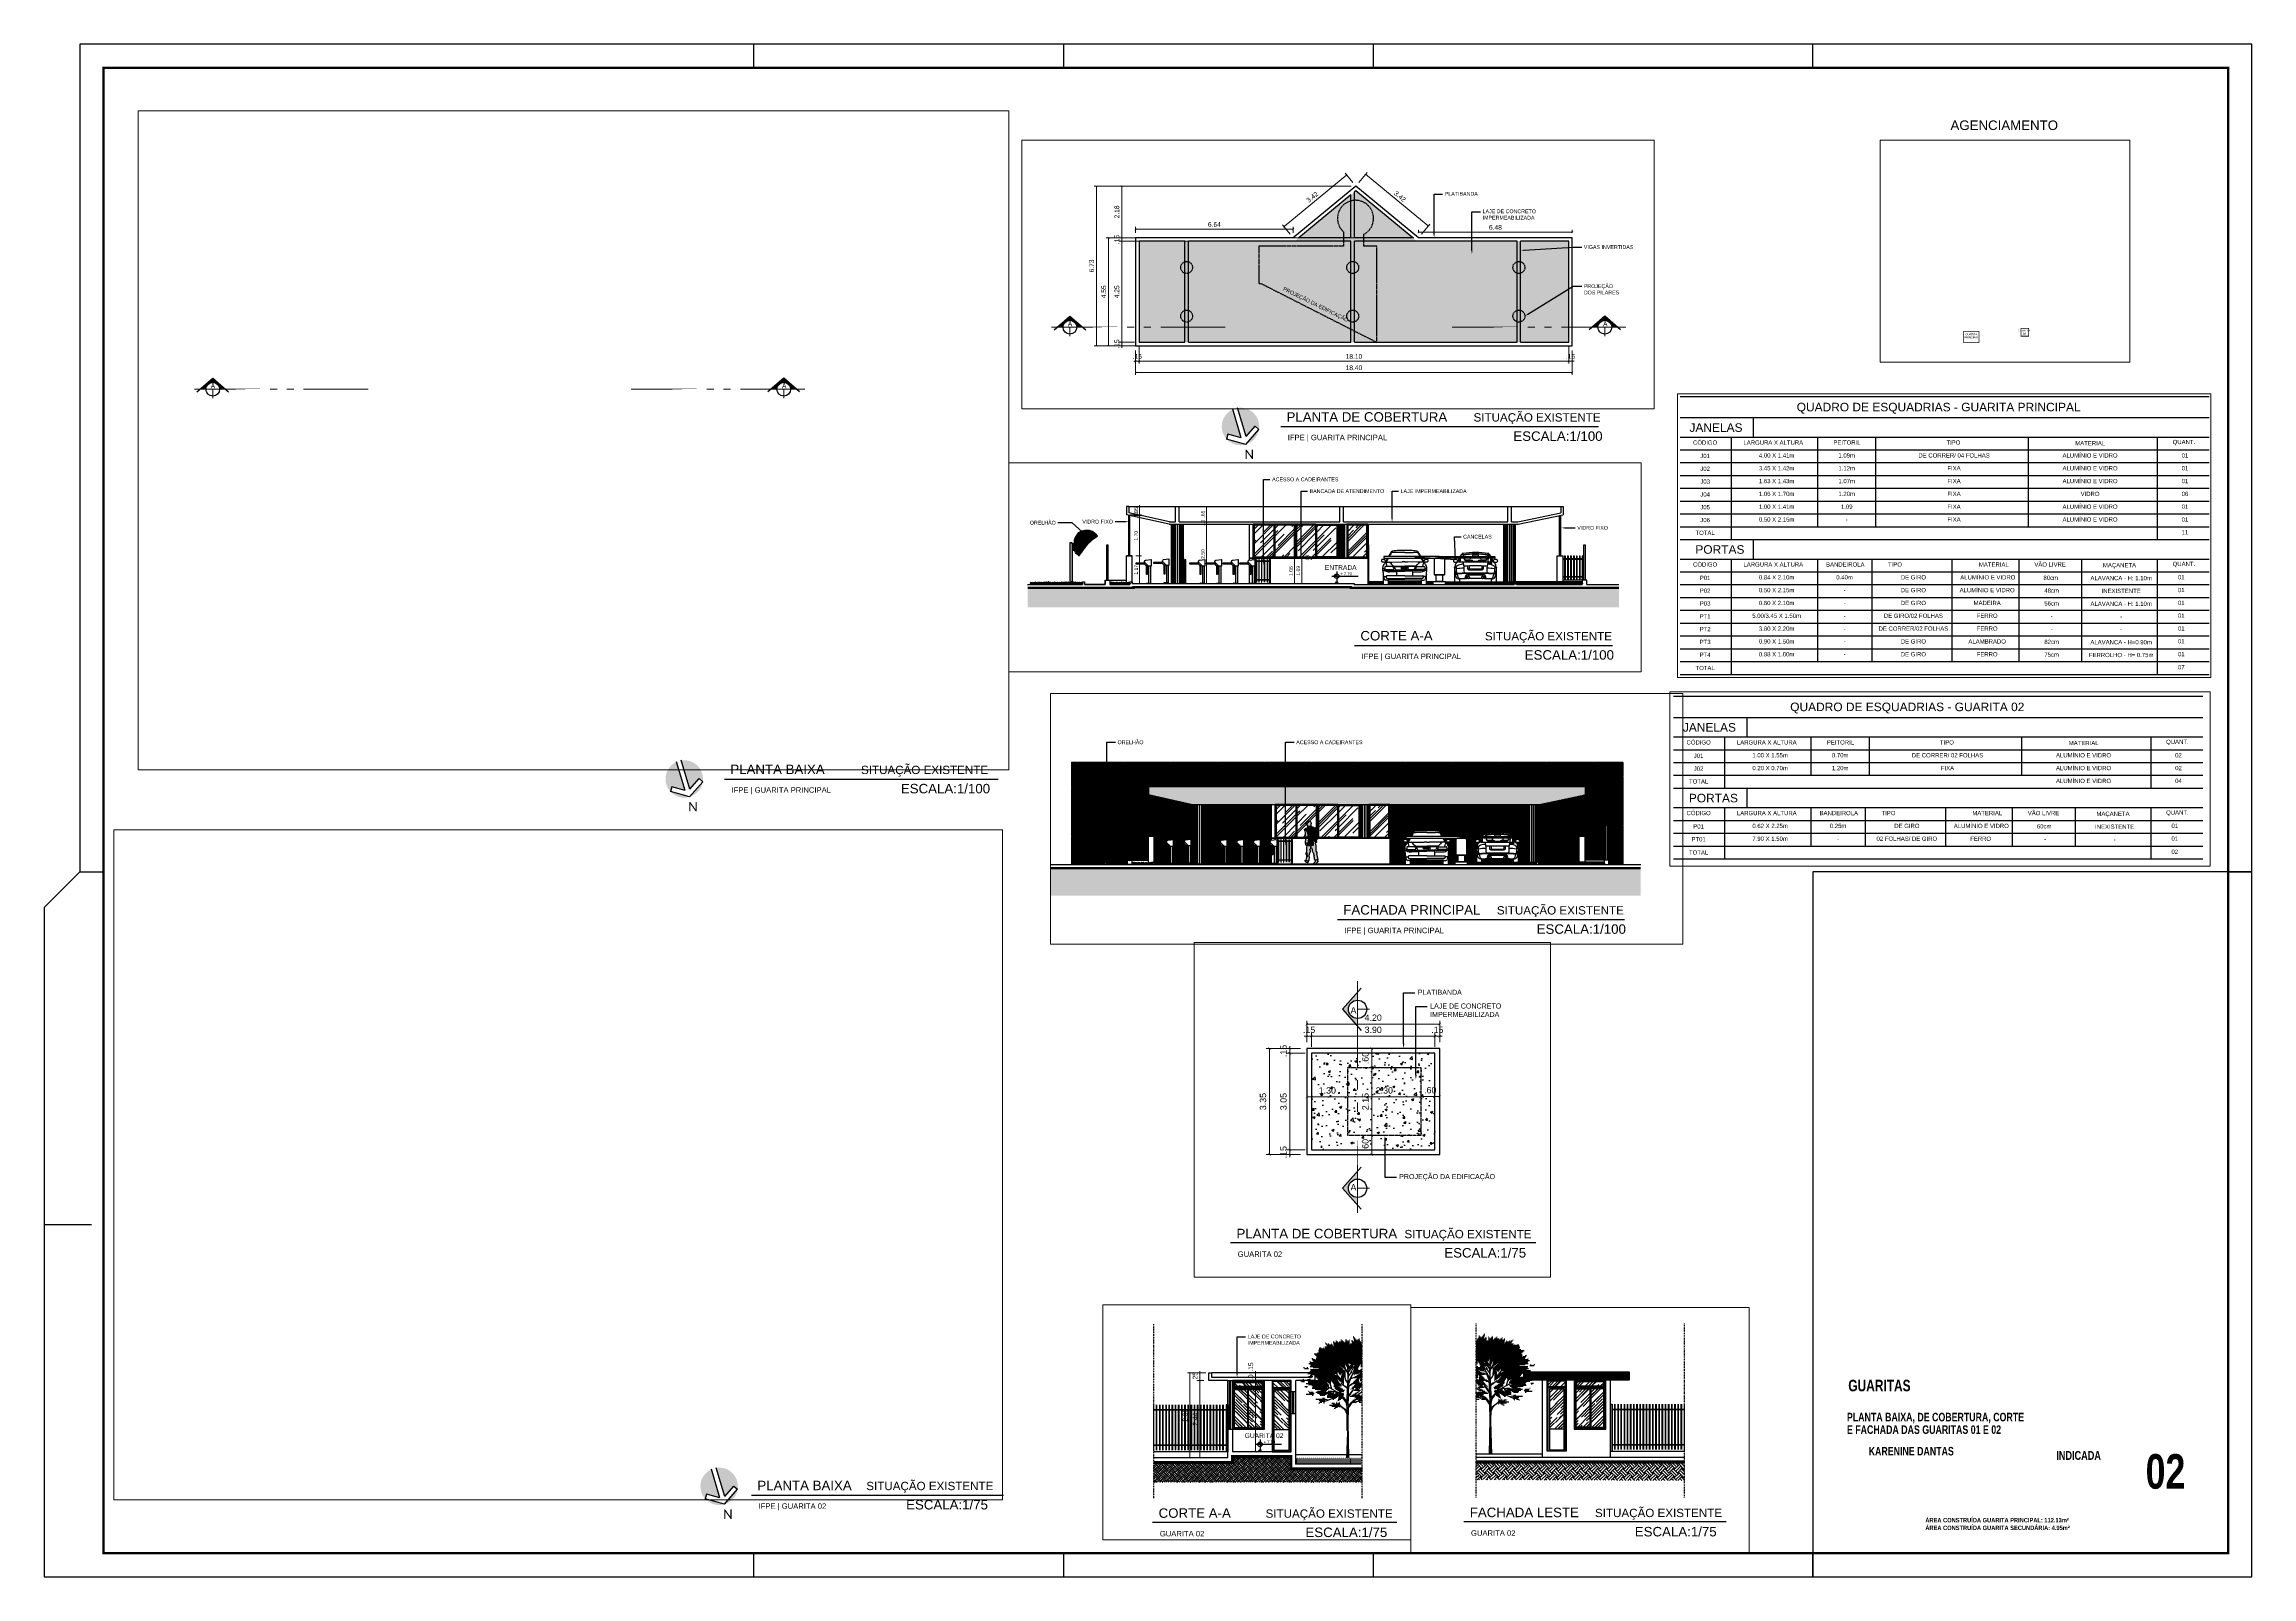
# Paper-space layout 'PRANCHA 02' of a CAD drawing. Header units: metres. Extents: x 15 to 945, y -8 to 638.
# The model-space entities are those that its viewports show. They can reach past a viewport. Long polylines and large blocks are cut down to what shows.
import ezdxf
from ezdxf import colors
from ezdxf.entities.mleader import LeaderData, LeaderLine
from ezdxf.enums import TextEntityAlignment as Align
from ezdxf.math import Vec2, Vec3

# ---------------------------------------------------------------- set-up
doc = ezdxf.new("R2010")
doc.units = ezdxf.units.M
doc.header["$LTSCALE"] = 6
doc.header["$MEASUREMENT"] = 0
doc.linetypes.add('DASHDOT', pattern=[1, 0.5, -0.25, 0, -0.25])
doc.linetypes.add('DASHED', pattern=[0.75, 0.5, -0.25])
for name, color, linetype, lineweight in [('2prancha', 4, 'Continuous', 18), ('COTAS', 1, 'Continuous', 0), ('HACH', 251, 'Continuous', 5), ('PENA 04', 4, 'Continuous', 25), ('PENA 05', 5, 'Continuous', 25), ('texto', 3, 'Continuous', 25)]:
    doc.layers.add(name, color=color, linetype=linetype, lineweight=lineweight)
for name, color, linetype in [('AR-PRANCHA', 7, 'Continuous'), ('COTA 1 100', 2, 'Continuous'), ('COTA DE NÍVEL', 7, 'Continuous'), ('HACHURA', 251, 'Continuous'), ('HACHURA PISOS', 250, 'Continuous'), ('Layout', 250, 'Continuous'), ('Layout-int', 1, 'Continuous'), ('PENA 0.05', 8, 'Continuous'), ('PENA 0.1', 1, 'Continuous'), ('PENA 0.15', 7, 'Continuous'), ('PENA 0.2', 2, 'Continuous'), ('PENA 01', 1, 'Continuous'), ('PENA 02', 2, 'Continuous'), ('PENA 03', 3, 'Continuous'), ('PENA 06', 6, 'Continuous'), ('projeção', 7, 'DASHED'), ('TXT ESPECIFICAÇÃO', 7, 'Continuous'), ('TXT ESPECIFICAÇÕES', 7, 'Continuous'), ('VEG_PLANTAS', 94, 'Continuous')]:
    doc.layers.add(name, color=color, linetype=linetype)
doc.styles.add('GRAF', font='GRAF.SHX')
doc.styles.add('Luana', font='arial.ttf')
doc.styles.get("Standard").update_dxf_attribs({"font": 'arial.ttf'})
doc.styles.add('TÍTULO', font='arialbd.ttf', dxfattribs={"height": 3})
doc.dimstyles.new('arial100', dxfattribs={"dimtxt": 0.2, "dimasz": 0.08, "dimexe": 0.1, "dimexo": 0.2, "dimgap": 0.1, "dimtad": 1, "dimzin": 4, "dimdsep": 46, "dimtxsty": 'Luana', "dimblk": 'ARCHTICK', "dimcen": 0, "dimclrd": 7, "dimclre": 7, "dimclrt": 256, "dimadec": 0, "dimazin": 0, "dimtfac": 1, "dimtix": 1, "dimtmove": 0, "dimatfit": 3, "dimldrblk": 'CLOSEDBLANK', "dimfxl": 0, "dimlwd": 5, "dimlwe": 5, "dimarcsym": 0})
doc.dimstyles.new('arial75', dxfattribs={"dimtxt": 0.15, "dimasz": 0.05, "dimexe": 0.075, "dimexo": 0.15, "dimgap": 0.075, "dimtad": 1, "dimzin": 4, "dimdsep": 46, "dimtxsty": 'Luana', "dimblk": 'ARCHTICK', "dimcen": 0, "dimclrd": 7, "dimclre": 7, "dimclrt": 256, "dimadec": 0, "dimazin": 0, "dimtfac": 1, "dimtix": 1, "dimtmove": 2, "dimatfit": 3, "dimldrblk": 'CLOSEDBLANK', "dimfxl": 0, "dimlwd": 5, "dimlwe": 5, "dimarcsym": 0})

# ---------------------------------------------------------------- blocks, each defined once
blk = doc.blocks.new('carimboob')
at = {"layer": 'AR-PRANCHA', "color": 2, "style": 'TÍTULO', "width": 0.737809}
blk.add_text('GUARITAS ', height=4.875, dxfattribs=at).set_placement((-159.99, 68.17))
at = {"layer": 'AR-PRANCHA', "color": 7, "style": 'TÍTULO', "width": 0.737809}
blk.add_text('KARENINE DANTAS', height=3.6, dxfattribs=at).set_placement((-151.41, 41.14))
blk = doc.blocks.new('Norte046')
h = blk.add_hatch(color=256)
h.paths.add_polyline_path([(1.24, 4.52), (2.58, 5.36, 0.509715), (-5.9, 0.79), (3.58, 0.79)])
h.paths.add_polyline_path([(2.58, 5.36), (5.95, 0, 0.288178)])
h.paths.add_polyline_path([(5.95, 0), (2.58, -5.36, 0.288178)])
h.paths.add_polyline_path([(3.58, -0.79), (-5.9, -0.79, 0.509715), (2.58, -5.36), (1.24, -4.52)])
for p, q in [((3.58, 0.79), (-5.95, 0.79)), ((1.24, 4.52), (2.58, 5.36)), ((3.58, 0.79), (1.24, 4.52)), ((5.95, 0), (2.58, 5.36)), ((5.95, 0), (2.58, -5.36)), ((3.58, -0.79), (-5.95, -0.79)), ((3.58, -0.79), (1.24, -4.52)), ((1.24, -4.52), (2.58, -5.36)), ((2.58, -5.36), (2.58, -5.36))]:
    blk.add_line(p, q)
blk = doc.blocks.new('cacho6')
for centre, radius in [((-0.42, 0.24), 0.0184), ((-0.33, 0.28), 0.0156), ((-0.26, 0.26), 0.0104), ((-0.16, 0.31), 0.0082), ((-0.04, 0.22), 0.0116), ((0.01, 0.25), 0.0183), ((0.13, 0.28), 0.0156), ((0.2, 0.26), 0.0104), ((0.29, 0.31), 0.0082), ((0.41, 0.22), 0.0116), ((0.47, 0.25), 0.0183)]:
    blk.add_circle(centre, radius)
blk.add_arc((0.04, 0.24), 0.0184, 202.9972, 106.9767)
for points, knots in [([(0, 0), (0.02, 0.01), (0.05, 0.04), (-0.03, 0.01), (-0.04, 0.09), (-0.06, 0.02), (-0.18, 0.07), (-0.04, 0.07), (0.08, 0.12), (-0.05, 0.08), (0.03, 0.21), (-0.07, 0.07), (-0.08, 0.26), (-0.1, 0.07), (-0.16, 0.21), (0.04, 0.26), (-0.3, 0.3), (-0.13, 0.11), (-0.23, 0.21), (-0.32, 0.09), (-0.13, 0.12), (-0.35, 0), (-0.31, 0.14), (-0.25, 0.23), (-0.45, 0.23), (-0.27, 0.13), (-0.41, 0.06), (-0.45, 0.13), (-0.46, 0.22), (-0.52, 0.13), (-0.43, 0.09), (-0.44, 0.03), (-0.45, 0)], [0.011965, 0.011965, 0.011965, 0.011965, 0.082609, 0.169559, 0.243044, 0.299408, 0.400394, 0.594709, 0.690458, 0.785628, 0.89158, 1.001823, 1.123848, 1.25156, 1.356811, 1.528141, 1.7837, 1.951889, 2.05249, 2.190104, 2.318207, 2.51551, 2.701394, 2.792269, 2.948062, 3.123129, 3.249217, 3.402204, 3.477691, 3.56163, 3.701911, 3.843182, 3.843182, 3.843182, 3.843182]), ([(0.45, 0), (0.47, 0.01), (0.5, 0.04), (0.42, 0.01), (0.41, 0.09), (0.39, 0.02), (0.28, 0.07), (0.41, 0.07), (0.53, 0.12), (0.4, 0.08), (0.48, 0.21), (0.39, 0.07), (0.38, 0.26), (0.35, 0.07), (0.29, 0.21), (0.5, 0.26), (0.16, 0.3), (0.33, 0.11), (0.22, 0.21), (0.13, 0.09), (0.32, 0.12), (0.1, 0), (0.14, 0.14), (0.2, 0.23), (0, 0.23), (0.18, 0.13), (0.05, 0.06), (0.01, 0.13), (-0.01, 0.22), (-0.05, 0.16), (-0.04, 0.14), (-0.04, 0.13)], [0.011965, 0.011965, 0.011965, 0.011965, 0.082609, 0.169559, 0.243044, 0.299408, 0.400394, 0.594709, 0.690458, 0.785628, 0.89158, 1.001823, 1.123848, 1.25156, 1.356811, 1.528141, 1.7837, 1.951889, 2.05249, 2.190104, 2.318207, 2.51551, 2.701394, 2.792269, 2.948062, 3.123129, 3.249217, 3.402204, 3.477691, 3.56163, 3.606746, 3.606746, 3.606746, 3.606746]), ([(0, 0.09), (0, 0.09), (0.01, 0.07), (0.01, 0.05), (0.01, 0.03)], [3.6908032, 3.6908032, 3.6908032, 3.6908032, 3.701911, 3.8032539, 3.8032539, 3.8032539, 3.8032539])]:
    blk.add_open_spline(points, degree=3, knots=knots)
blk = doc.blocks.new('Orelhão 03')
at = {"ltscale": 1.5, "true_color": 0xffffff}
h = blk.add_hatch(color=7, dxfattribs=at)
h.dxf.hatch_style = 2
edge = h.paths.add_edge_path()
edge.add_spline(control_points=[(184.9, 230.8), (185.9, 232.3), (190, 238.7), (196.6, 246.9), (205.2, 258.8), (212.8, 269.5), (222.3, 281.4), (232, 291), (242.3, 299.1), (250.9, 305.6), (257.3, 309.8), (260.6, 311.8), (261.6, 312.4)], knot_values=[1.002753, 1.002753, 1.002753, 1.002753, 6.40325, 23.992704, 32.519655, 50.362026, 63.328632, 78.21995, 91.18803, 102.510371, 110.709206, 114.111563, 114.111563, 114.111563, 114.111563], degree=3, periodic=0)
edge.add_spline(control_points=[(261.6, 312.4), (257.9, 317.9), (251.4, 327.5), (235.9, 336.1), (218.4, 339.3), (198.3, 336.9), (182, 326.9), (173.3, 313.5), (166.3, 299.4), (165.5, 287.7), (165.5, 280.7)], knot_values=[57.697863, 57.697863, 57.697863, 57.697863, 77.310222, 92.167884, 109.446344, 130.044805, 151.537189, 164.074234, 177.630835, 198.461484, 198.461484, 198.461484, 198.461484], degree=3, periodic=0)
edge.add_line((165.5, 280.7), (166, 253.4))
edge.add_spline(control_points=[(166, 253.4), (166.4, 251.8), (167.5, 248.4), (170.9, 242.6), (176.1, 235.7), (181.9, 232.4), (184.9, 230.8)], knot_values=[0, 0, 0, 0, 4.917117, 10.777656, 20.082141, 30.406562, 30.406562, 30.406562, 30.406562], degree=3, periodic=0)
h.paths.add_polyline_path([(190.9, 279), (190, 279.1), (190.6, 279.6), (190.9, 279.5), (191.1, 279.4), (191.5, 279.5), (191.5, 279.5)], flags=16)
h.paths.add_polyline_path([(197.4, 302.1), (198.7, 304), (200.2, 305.7), (201.8, 307.3), (203.5, 308.8), (205, 310), (205.7, 310.3), (210.5, 309.2), (211.5, 308.4), (206.2, 302.2), (203.5, 303.7), (194.7, 288.1), (197.5, 286.5), (195.1, 279), (193.8, 279.6), (190.4, 283), (190.3, 283.7), (190.5, 286), (190.9, 288.2), (191.6, 290.4), (192.2, 292.5), (193.2, 294.6), (194.1, 296.5), (195.1, 298.2), (196.2, 300.3)], flags=16)
h.paths.add_polyline_path([(207, 301.7), (212.1, 307.8), (212.8, 306.9), (213.1, 306.4), (212.8, 306), (208.8, 301.2), (208.6, 300.9), (207.9, 301.3)], flags=16)
h.paths.add_polyline_path([(198.2, 286.1), (199.1, 285.6), (199.7, 285.3), (197.5, 278.7), (197.3, 278.4), (196.9, 278.4), (195.8, 278.6)], flags=16)
h.paths.add_polyline_path([(165.5, 280.7), (155.8, 280.7), (155.8, 254), (166, 253.4)])
h = blk.add_hatch(color=7, dxfattribs=at)
h.dxf.hatch_style = 1
h.paths.add_polyline_path([(155.8, 280.7), (155.8, 283.8), (147, 283.8), (147, 109.3), (155.8, 109.3), (155.8, 254)])
for p, q in [((205, 310), (203.5, 308.8)), ((205.7, 310.3), (205, 310)), ((210.5, 309.2), (205.7, 310.3)), ((155.8, 283.8), (147, 283.8)), ((147, 283.8), (147, 109.3)), ((155.8, 280.7), (155.8, 283.8)), ((165.5, 280.7), (155.8, 280.7)), ((155.8, 280.7), (155.8, 254)), ((165.5, 280.7), (166, 253.4)), ((190.6, 279.6), (190, 279.1)), ((190, 279.1), (190.9, 279)), ((190.5, 286), (190.3, 283.7)), ((190.3, 283.7), (190.4, 283)), ((190.4, 283), (193.8, 279.6)), ((190.9, 288.2), (190.5, 286)), ((191.6, 281.8), (190.5, 280)), ((190.5, 280), (191.9, 279.3)), ((190.9, 279.5), (190.6, 279.6)), ((191.6, 290.4), (190.9, 288.2)), ((191.1, 279.4), (190.9, 279.5)), ((190.9, 279), (191.5, 279.5)), ((191.5, 279.5), (191.1, 279.4)), ((192.2, 292.5), (191.6, 290.4)), ((192.7, 280.6), (191.6, 281.8)), ((191.9, 279.3), (192.7, 280.6)), ((193.2, 294.6), (192.2, 292.5)), ((194.1, 296.5), (193.2, 294.6)), ((193.8, 279.6), (195.1, 279)), ((195.1, 298.2), (194.1, 296.5)), ((194.7, 288.1), (203.5, 303.7)), ((197.5, 286.5), (194.7, 288.1)), ((196.2, 300.3), (195.1, 298.2)), ((195.1, 279), (197.5, 286.5)), ((195.8, 278.6), (198.2, 286.1)), ((196.9, 278.4), (195.8, 278.6)), ((197.4, 302.1), (196.2, 300.3)), ((197.3, 278.4), (196.9, 278.4)), ((197.5, 278.7), (197.3, 278.4)), ((198.7, 304), (197.4, 302.1)), ((199.7, 285), (197.5, 278.7)), ((198.2, 286.1), (199.1, 285.6)), ((200.2, 305.7), (198.7, 304)), ((199.1, 285.6), (199.6, 285.4)), ((199.6, 285.4), (199.7, 285)), ((201.8, 307.3), (200.2, 305.7)), ((203.5, 308.8), (201.8, 307.3)), ((203.5, 303.7), (206.2, 302.2)), ((206.2, 302.2), (211.5, 308.4)), ((212.1, 307.8), (207, 301.7)), ((207, 301.7), (207.9, 301.3)), ((207.9, 301.3), (208.4, 301)), ((208.4, 301), (208.6, 301)), ((208.6, 301), (208.8, 301.2)), ((208.8, 301.2), (212.8, 306)), ((211.5, 308.4), (210.5, 309.2)), ((212.8, 306.9), (212.1, 307.8)), ((213, 306.6), (212.8, 306.9)), ((212.8, 306), (213, 306.3)), ((213, 306.3), (213, 306.6)), ((155.8, 254), (166, 253.4)), ((155.8, 254), (155.8, 109.3))]:
    blk.add_line(p, q)
at = {"ltscale": 1.5}
blk.add_line((155.8, 109.3), (147, 109.3), dxfattribs=at)
for centre, radius, start, end in [((262.8, 312.4), 0.599, 309.9172, 111.9084), ((184.9, 229.6), 0.592, 147.7878, 327.5272)]:
    blk.add_arc(centre, radius, start, end)
for points, knots in [([(165.5, 280.7), (165.5, 287.7), (166.3, 299.4), (173.3, 313.5), (182, 326.9), (198.3, 336.9), (218.4, 339.3), (235.9, 336.1), (251.4, 327.5), (257.9, 317.9), (261.6, 312.4)], [57.697863, 57.697863, 57.697863, 57.697863, 78.528512, 92.085112, 104.622157, 126.114541, 146.713003, 163.991462, 178.849125, 198.461484, 198.461484, 198.461484, 198.461484]), ([(185.4, 229.3), (185.7, 229.8), (186.1, 230.4), (187.1, 232.1), (187.9, 233.2), (189.8, 236), (191, 237.8), (193.6, 241.2), (194.9, 242.9), (197.4, 246.2), (198.5, 247.7), (200.8, 250.7), (201.9, 252.2), (204.7, 256.2), (206.5, 258.6), (209.9, 263.4), (211.7, 265.8), (215.6, 271), (217.7, 273.7), (221.3, 278.1), (222.7, 279.7), (225.6, 282.9), (227.2, 284.5), (230.7, 287.9), (232.7, 289.7), (236.9, 293.3), (239, 295), (242.9, 298), (244.5, 299.3), (248, 301.9), (249.7, 303.1), (253.1, 305.5), (254.8, 306.7), (257.7, 308.6), (259, 309.4), (261.2, 310.8), (262.2, 311.3), (263.2, 311.9)], [0, 0, 0, 0, 1.9884, 1.9884, 5.965199, 5.965199, 12.468711, 12.468711, 18.972223, 18.972223, 24.60395, 24.60395, 30.235676, 30.235676, 39.162386, 39.162386, 48.089096, 48.089096, 58.615752, 58.615752, 65.176148, 65.176148, 71.736544, 71.736544, 80.015677, 80.015677, 88.29481, 88.29481, 94.714954, 94.714954, 101.135097, 101.135097, 107.315956, 107.315956, 111.831712, 111.831712, 115.23947, 115.23947, 115.23947, 115.23947]), ([(184.9, 230.8), (181.9, 232.4), (176.1, 235.7), (170.9, 242.6), (167.5, 248.4), (166.4, 251.8), (166, 253.4)], [0, 0, 0, 0, 10.324421, 19.628906, 25.489444, 30.406562, 30.406562, 30.406562, 30.406562])]:
    blk.add_open_spline(points, degree=3, knots=knots)
blk.add_spline([(184.4, 229.9), (187.8, 235.3), (198.4, 249.4), (203.4, 256.3), (213.9, 270.7), (222.1, 280.8), (232.7, 291.2), (242.7, 299.4), (251.9, 306.1), (258.7, 310.6), (262.6, 312.9)], degree=3)
blk = doc.blocks.new('A$C0E4A6CAB')
at = {"ltscale": 1.5}
for p, q in [((0.094, 0.736), (0.094, 0.011)), ((0.268, 0.835), (0.269, 0.867))]:
    blk.add_line(p, q, dxfattribs=at)
blk.add_lwpolyline([(-0.011, 0.736), (0.094, 0.736), (0.262, 0.904), (0.262, 0.938), (0.243, 0.972, 0.263963), (0.216, 0.991), (-0.004, 1.019, 0.497887), (-0.011, 1.012), (-0.011, 0.736)], format="xyb", close=True, dxfattribs=at)
for points in [[(0, 0.011), (0, 0.736)], [(0.132, 0.774), (0.156, 0.753), (0.176, 0.751)], [(0.157, 0.753), (0.157, 0.379), (0.19, 0.379), (0.19, 0.757)], [(0.176, 0.751), (0.205, 0.764), (0.261, 0.82), (0.268, 0.835)], [(0.269, 0.867), (0.269, 0.869), (0.248, 0.891)]]:
    blk.add_lwpolyline(points, dxfattribs=at)
for points in [[(0.269, 0.867), (0.632, 0.867), (0.632, 0.834), (0.268, 0.835)], [(0, 0.011), (0.2, 0.011), (0.2, 0), (0, 0)], [(0.178, 0.018), (0.189, 0.018), (0.189, 0.011), (0.178, 0.011)]]:
    blk.add_lwpolyline(points, close=True, dxfattribs=at)
blk = doc.blocks.new('_ArchTick')
at = {"color": 0, "linetype": 'ByBlock', "const_width": 0.15}
blk.add_lwpolyline([(-0.5, -0.5), (0.5, 0.5)], dxfattribs=at)
blk = doc.blocks.new('*D8')
at = {"layer": 'COTA 1 100', "color": 7, "lineweight": 5}
for p, q in [((2637.463, -84.359), (2636.828, -84.359)), ((2637.313, -84.509), (2636.828, -84.509)), ((2636.928, -84.359), (2636.928, -84.279)), ((2636.928, -84.509), (2636.928, -84.359)), ((2636.928, -84.509), (2636.928, -84.589))]:
    blk.add_line(p, q, dxfattribs=at)
at = {"layer": 'Defpoints', "color": 0}
for p in [(2636.928, -84.359), (2637.513, -84.509), (2637.663, -84.359)]:
    blk.add_point(p, dxfattribs=at)
at = {"layer": 'COTA 1 100', "color": 7, "lineweight": 5, "xscale": 0.08, "yscale": 0.08, "zscale": 0.08}
for p, rotation in [((2636.928, -84.359), 270), ((2636.928, -84.509), 90)]:
    blk.add_blockref('_ArchTick', p, dxfattribs=dict(at, rotation=rotation))
at = {"layer": 'COTA 1 100', "insert": (2636.726, -84.434), "char_height": 0.2, "attachment_point": 5, "rotation": 90, "style": 'Luana'}
blk.add_mtext('.15', dxfattribs=at)
blk = doc.blocks.new('_ClosedBlank')
at = {"layer": '2prancha', "color": 0, "lineweight": -2}
for p, q in [((-1, 0.17), (0, 0)), ((-1, 0.17), (-1, -0.17)), ((0, 0), (-1, -0.17))]:
    blk.add_line(p, q, dxfattribs=at)
blk = doc.blocks.new('*D9')
at = {"layer": 'COTA 1 100', "color": 7, "lineweight": 5}
for p, q in [((2644.007, -80.106), (2636.828, -80.106)), ((2636.928, -84.359), (2636.928, -80.106)), ((2637.463, -84.359), (2636.828, -84.359))]:
    blk.add_line(p, q, dxfattribs=at)
at = {"layer": 'Defpoints', "color": 0}
for p in [(2636.928, -80.106), (2644.207, -80.106), (2637.663, -84.359)]:
    blk.add_point(p, dxfattribs=at)
at = {"layer": 'COTA 1 100', "color": 7, "lineweight": 5, "xscale": 0.08, "yscale": 0.08, "zscale": 0.08}
for p, rotation in [((2636.928, -80.106), 90), ((2636.928, -84.359), 270)]:
    blk.add_blockref('_ArchTick', p, dxfattribs=dict(at, rotation=rotation))
at = {"layer": 'COTA 1 100', "insert": (2636.726, -82.233), "char_height": 0.2, "attachment_point": 5, "rotation": 90, "style": 'Luana'}
blk.add_mtext('4.25', dxfattribs=at)
blk = doc.blocks.new('*D10')
at = {"layer": 'COTA 1 100', "color": 7, "lineweight": 5}
for p, q in [((2649.232, -79.956), (2636.828, -79.956)), ((2636.928, -79.956), (2636.928, -79.876)), ((2636.928, -80.106), (2636.928, -79.956)), ((2637.463, -80.106), (2636.828, -80.106)), ((2636.928, -80.106), (2636.928, -80.186))]:
    blk.add_line(p, q, dxfattribs=at)
at = {"layer": 'Defpoints', "color": 0}
for p in [(2636.928, -79.956), (2649.432, -79.956), (2637.663, -80.106)]:
    blk.add_point(p, dxfattribs=at)
at = {"layer": 'COTA 1 100', "color": 7, "lineweight": 5, "xscale": 0.08, "yscale": 0.08, "zscale": 0.08}
for p, rotation in [((2636.928, -79.956), 270), ((2636.928, -80.106), 90)]:
    blk.add_blockref('_ArchTick', p, dxfattribs=dict(at, rotation=rotation))
at = {"layer": 'COTA 1 100', "insert": (2636.726, -80.031), "char_height": 0.2, "attachment_point": 5, "rotation": 90, "style": 'Luana'}
blk.add_mtext('.15', dxfattribs=at)
blk = doc.blocks.new('*D11')
at = {"layer": 'COTA 1 100', "color": 7, "lineweight": 5}
for p, q in [((2646.592, -77.779), (2636.828, -77.779)), ((2636.928, -79.956), (2636.928, -77.779)), ((2637.313, -79.956), (2636.828, -79.956))]:
    blk.add_line(p, q, dxfattribs=at)
at = {"layer": 'Defpoints', "color": 0}
for p in [(2636.928, -77.779), (2646.792, -77.779), (2637.513, -79.956)]:
    blk.add_point(p, dxfattribs=at)
at = {"layer": 'COTA 1 100', "color": 7, "lineweight": 5, "xscale": 0.08, "yscale": 0.08, "zscale": 0.08}
for p, rotation in [((2636.928, -77.779), 90), ((2636.928, -79.956), 270)]:
    blk.add_blockref('_ArchTick', p, dxfattribs=dict(at, rotation=rotation))
at = {"layer": 'COTA 1 100', "insert": (2636.726, -78.868), "char_height": 0.2, "attachment_point": 5, "rotation": 90, "style": 'Luana'}
blk.add_mtext('2.18', dxfattribs=at)
blk = doc.blocks.new('*D12')
at = {"layer": 'COTA 1 100', "color": 7, "lineweight": 5}
for p, q in [((2655.76, -84.559), (2655.76, -85.26)), ((2655.91, -84.709), (2655.91, -85.26)), ((2655.76, -85.16), (2655.68, -85.16)), ((2655.91, -85.16), (2655.76, -85.16)), ((2655.91, -85.16), (2655.99, -85.16))]:
    blk.add_line(p, q, dxfattribs=at)
at = {"layer": 'Defpoints', "color": 0}
for p in [(2655.76, -84.359), (2655.91, -84.509), (2655.76, -85.16)]:
    blk.add_point(p, dxfattribs=at)
at = {"layer": 'COTA 1 100', "color": 7, "lineweight": 5, "xscale": 0.08, "yscale": 0.08, "zscale": 0.08}
blk.add_blockref('_ArchTick', (2655.76, -85.16), dxfattribs=at)
at = {"layer": 'COTA 1 100', "color": 7, "lineweight": 5, "xscale": 0.08, "yscale": 0.08, "zscale": 0.08, "rotation": 180}
blk.add_blockref('_ArchTick', (2655.91, -85.16), dxfattribs=at)
at = {"layer": 'COTA 1 100', "insert": (2655.835, -84.958), "char_height": 0.2, "attachment_point": 5, "style": 'Luana'}
blk.add_mtext('.15', dxfattribs=at)
blk = doc.blocks.new('*D13')
at = {"layer": 'COTA 1 100', "color": 7, "lineweight": 5}
for p, q in [((2637.663, -84.559), (2637.663, -85.26)), ((2655.76, -84.559), (2655.76, -85.26)), ((2655.76, -85.16), (2637.663, -85.16))]:
    blk.add_line(p, q, dxfattribs=at)
at = {"layer": 'Defpoints', "color": 0}
for p in [(2637.663, -84.359), (2655.76, -84.359), (2637.663, -85.16)]:
    blk.add_point(p, dxfattribs=at)
at = {"layer": 'COTA 1 100', "color": 7, "lineweight": 5, "xscale": 0.08, "yscale": 0.08, "zscale": 0.08, "rotation": 180}
blk.add_blockref('_ArchTick', (2637.663, -85.16), dxfattribs=at)
at = {"layer": 'COTA 1 100', "color": 7, "lineweight": 5, "xscale": 0.08, "yscale": 0.08, "zscale": 0.08}
blk.add_blockref('_ArchTick', (2655.76, -85.16), dxfattribs=at)
at = {"layer": 'COTA 1 100', "insert": (2646.712, -84.958), "char_height": 0.2, "attachment_point": 5, "style": 'Luana'}
blk.add_mtext('18.10', dxfattribs=at)
blk = doc.blocks.new('*D14')
at = {"layer": 'COTA 1 100', "color": 7, "lineweight": 5}
for p, q in [((2637.513, -84.709), (2637.513, -85.26)), ((2637.663, -84.559), (2637.663, -85.26)), ((2637.513, -85.16), (2637.433, -85.16)), ((2637.663, -85.16), (2637.513, -85.16)), ((2637.663, -85.16), (2637.743, -85.16))]:
    blk.add_line(p, q, dxfattribs=at)
at = {"layer": 'Defpoints', "color": 0}
for p in [(2637.513, -84.509), (2637.663, -84.359), (2637.513, -85.16)]:
    blk.add_point(p, dxfattribs=at)
at = {"layer": 'COTA 1 100', "color": 7, "lineweight": 5, "xscale": 0.08, "yscale": 0.08, "zscale": 0.08}
blk.add_blockref('_ArchTick', (2637.513, -85.16), dxfattribs=at)
at = {"layer": 'COTA 1 100', "color": 7, "lineweight": 5, "xscale": 0.08, "yscale": 0.08, "zscale": 0.08, "rotation": 180}
blk.add_blockref('_ArchTick', (2637.663, -85.16), dxfattribs=at)
at = {"layer": 'COTA 1 100', "insert": (2637.588, -84.958), "char_height": 0.2, "attachment_point": 5, "style": 'Luana'}
blk.add_mtext('.15', dxfattribs=at)
blk = doc.blocks.new('*D15')
at = {"layer": 'COTA 1 100', "color": 7, "lineweight": 5}
for p, q in [((2637.513, -84.709), (2637.513, -85.736)), ((2655.91, -84.709), (2655.91, -85.736)), ((2655.91, -85.636), (2637.513, -85.636))]:
    blk.add_line(p, q, dxfattribs=at)
at = {"layer": 'Defpoints', "color": 0}
for p in [(2637.513, -84.509), (2655.91, -84.509), (2637.513, -85.636)]:
    blk.add_point(p, dxfattribs=at)
at = {"layer": 'COTA 1 100', "color": 7, "lineweight": 5, "xscale": 0.08, "yscale": 0.08, "zscale": 0.08, "rotation": 180}
blk.add_blockref('_ArchTick', (2637.513, -85.636), dxfattribs=at)
at = {"layer": 'COTA 1 100', "color": 7, "lineweight": 5, "xscale": 0.08, "yscale": 0.08, "zscale": 0.08}
blk.add_blockref('_ArchTick', (2655.91, -85.636), dxfattribs=at)
at = {"layer": 'COTA 1 100', "insert": (2646.712, -85.434), "char_height": 0.2, "attachment_point": 5, "style": 'Luana'}
blk.add_mtext('18.40', dxfattribs=at)
blk = doc.blocks.new('*D16')
at = {"layer": 'COTA 1 100', "color": 7, "lineweight": 5}
for p, q in [((2637.313, -79.956), (2636.275, -79.956)), ((2636.375, -84.509), (2636.375, -79.956)), ((2637.313, -84.509), (2636.275, -84.509))]:
    blk.add_line(p, q, dxfattribs=at)
at = {"layer": 'Defpoints', "color": 0}
for p in [(2636.375, -79.956), (2637.513, -79.956), (2637.513, -84.509)]:
    blk.add_point(p, dxfattribs=at)
at = {"layer": 'COTA 1 100', "color": 7, "lineweight": 5, "xscale": 0.08, "yscale": 0.08, "zscale": 0.08}
for p, rotation in [((2636.375, -79.956), 90), ((2636.375, -84.509), 270)]:
    blk.add_blockref('_ArchTick', p, dxfattribs=dict(at, rotation=rotation))
at = {"layer": 'COTA 1 100', "insert": (2636.173, -82.233), "char_height": 0.2, "attachment_point": 5, "rotation": 90, "style": 'Luana'}
blk.add_mtext('4.55', dxfattribs=at)
blk = doc.blocks.new('*D17')
at = {"layer": 'COTA 1 100', "color": 7, "lineweight": 5}
for p, q in [((2646.592, -77.779), (2635.767, -77.779)), ((2635.867, -77.779), (2635.867, -84.509)), ((2646.027, -84.509), (2635.767, -84.509))]:
    blk.add_line(p, q, dxfattribs=at)
at = {"layer": 'Defpoints', "color": 0}
for p in [(2646.792, -77.779), (2635.867, -84.509), (2646.227, -84.509)]:
    blk.add_point(p, dxfattribs=at)
at = {"layer": 'COTA 1 100', "color": 7, "lineweight": 5, "xscale": 0.08, "yscale": 0.08, "zscale": 0.08}
for p, rotation in [((2635.867, -77.779), 90), ((2635.867, -84.509), 270)]:
    blk.add_blockref('_ArchTick', p, dxfattribs=dict(at, rotation=rotation))
at = {"layer": 'COTA 1 100', "insert": (2635.665, -81.144), "char_height": 0.2, "attachment_point": 5, "rotation": 90, "style": 'Luana'}
blk.add_mtext('6.73', dxfattribs=at)
blk = doc.blocks.new('*D18')
at = {"layer": 'COTA 1 100', "color": 7, "lineweight": 5}
for p, q in [((2643.766, -79.487), (2646.406, -77.31)), ((2646.665, -77.625), (2646.342, -77.233)), ((2644.026, -79.802), (2643.703, -79.41))]:
    blk.add_line(p, q, dxfattribs=at)
at = {"layer": 'Defpoints', "color": 0}
for p in [(2646.406, -77.31), (2646.792, -77.779), (2644.153, -79.956)]:
    blk.add_point(p, dxfattribs=at)
at = {"layer": 'COTA 1 100', "color": 7, "lineweight": 5, "xscale": 0.08, "yscale": 0.08, "zscale": 0.08}
for p, rotation in [((2646.406, -77.31), 39.51765279717308), ((2643.766, -79.487), 219.517652797173)]:
    blk.add_blockref('_ArchTick', p, dxfattribs=dict(at, rotation=rotation))
at = {"layer": 'COTA 1 100', "insert": (2644.957, -78.243), "char_height": 0.2, "attachment_point": 5, "rotation": 39.5177, "style": 'Luana'}
blk.add_mtext('3.42', dxfattribs=at)
blk = doc.blocks.new('*D19')
at = {"layer": 'COTA 1 100', "color": 7, "lineweight": 5}
for p, q in [((2646.92, -77.625), (2647.265, -77.206)), ((2647.201, -77.283), (2649.841, -79.461)), ((2649.559, -79.802), (2649.904, -79.383))]:
    blk.add_line(p, q, dxfattribs=at)
at = {"layer": 'Defpoints', "color": 0}
for p in [(2646.792, -77.779), (2649.841, -79.461), (2649.432, -79.956)]:
    blk.add_point(p, dxfattribs=at)
at = {"layer": 'COTA 1 100', "color": 7, "lineweight": 5, "xscale": 0.08, "yscale": 0.08, "zscale": 0.08}
for p, rotation in [((2647.201, -77.283), 140.4823472028391), ((2649.841, -79.461), 320.482347202839)]:
    blk.add_blockref('_ArchTick', p, dxfattribs=dict(at, rotation=rotation))
at = {"layer": 'COTA 1 100', "insert": (2648.65, -78.216), "char_height": 0.2, "attachment_point": 5, "rotation": 320.4823, "style": 'Luana'}
blk.add_mtext('3.42', dxfattribs=at)
blk = doc.blocks.new('*D20')
at = {"layer": 'COTA 1 100', "color": 7, "lineweight": 5}
for p, q in [((2649.432, -79.756), (2649.432, -79.623)), ((2655.91, -79.723), (2649.432, -79.723)), ((2655.91, -79.756), (2655.91, -79.623))]:
    blk.add_line(p, q, dxfattribs=at)
at = {"layer": 'Defpoints', "color": 0}
for p in [(2649.432, -79.723), (2649.432, -79.956), (2655.91, -79.956)]:
    blk.add_point(p, dxfattribs=at)
at = {"layer": 'COTA 1 100', "color": 7, "lineweight": 5, "xscale": 0.08, "yscale": 0.08, "zscale": 0.08, "rotation": 180}
blk.add_blockref('_ArchTick', (2649.432, -79.723), dxfattribs=at)
at = {"layer": 'COTA 1 100', "color": 7, "lineweight": 5, "xscale": 0.08, "yscale": 0.08, "zscale": 0.08}
blk.add_blockref('_ArchTick', (2655.91, -79.723), dxfattribs=at)
at = {"layer": 'COTA 1 100', "insert": (2652.671, -79.521), "char_height": 0.2, "attachment_point": 5, "style": 'Luana'}
blk.add_mtext('6.48', dxfattribs=at)
blk = doc.blocks.new('*D21')
at = {"layer": 'COTA 1 100', "color": 7, "lineweight": 5}
for p, q in [((2637.513, -79.756), (2637.513, -79.499)), ((2644.153, -79.756), (2644.153, -79.499)), ((2644.153, -79.599), (2637.513, -79.599))]:
    blk.add_line(p, q, dxfattribs=at)
at = {"layer": 'Defpoints', "color": 0}
for p in [(2637.513, -79.599), (2637.513, -79.956), (2644.153, -79.956)]:
    blk.add_point(p, dxfattribs=at)
at = {"layer": 'COTA 1 100', "color": 7, "lineweight": 5, "xscale": 0.08, "yscale": 0.08, "zscale": 0.08, "rotation": 180}
blk.add_blockref('_ArchTick', (2637.513, -79.599), dxfattribs=at)
at = {"layer": 'COTA 1 100', "color": 7, "lineweight": 5, "xscale": 0.08, "yscale": 0.08, "zscale": 0.08}
blk.add_blockref('_ArchTick', (2644.153, -79.599), dxfattribs=at)
at = {"layer": 'COTA 1 100', "insert": (2640.833, -79.397), "char_height": 0.2, "attachment_point": 5, "style": 'Luana'}
blk.add_mtext('6.64', dxfattribs=at)
blk = doc.blocks.new('Pes011')
at = {"true_color": 0xffffff}
h = blk.add_hatch(color=7, dxfattribs=at)
h.dxf.hatch_style = 1
h.paths.add_polyline_path([(25, 728, -0.027539), (26, 757, -0.035218), (-52, 767, -0.343645), (-78, 797, -0.104958), (-47, 1006, 0.851521), (-63, 1015, -0.091363), (-189, 903, -0.074344), (-184, 797, 0.023677), (-195, 568, -0.130157), (-208, 517, 0.078921), (-237, 438), (-287, 185, -0.037872), (-145, 153, 0.002466), (-113, 346, -0.09247), (-53, 513, 0.100506), (-46, 534, -0.097455), (-2, 676, 0.011339)])
h.paths.add_polyline_path([(193, 766, -0.087172), (185, 770, -0.0715), (26, 757, 0.140037), (52, 613, -0.152178), (57, 583, 0.123733), (71, 436, -0.096606), (93, 295, 0.109195), (127, 108, 0.318148), (213, 133), (225, 148, -0.115366), (212, 394, 0.071044), (215, 464, -0.019049)])
h.paths.add_polyline_path([(157, 1589, -0.063763), (143, 1583, -0.135754), (45, 1579, -0.149335), (23, 1592, -0.104772), (6, 1569, -0.075526), (152, 1542)])
h.paths.add_polyline_path([(278, 134, 0.626805), (265, 146, -0.127469), (218, 140), (213, 133, -0.308445), (129, 108), (134, 73, 0.336567), (164, 44, 0.303842), (225, 74, -0.154715), (237, 86, 0.206628)])
h.paths.add_polyline_path([(-168, 160, 0.021075), (-247, 178), (-270, 120, -0.043919), (-276, 109, 0.306903), (-275, 90), (-216, 10, 0.231983), (-204, 4, -0.024569), (-135, 0, 0.18155), (-124, 3), (-108, 14, 0.513551), (-108, 30, -0.097899), (-163, 87, -0.128737), (-165, 94)])
h.paths.add_polyline_path([(-167, 1243, 0.092491), (-158, 1383, -0.101708), (-148, 1512, 0.059637), (-158, 1498, 0.072149), (-213, 1344, -0.083283), (-253, 1235, 0.237126), (-262, 1064), (-209, 940), (-160, 1088, 0.177962), (-163, 1185, -0.161185)])
h.paths.add_polyline_path([(236, 1095, -0.115433), (244, 1145, 0.119786), (256, 1228, -0.119944), (284, 1420, 0.39776), (262, 1476, 0.137034), (159, 1277, -0.093311), (136, 1222, 0.220162), (122, 1128, -0.090487), (128, 1084, 0.068208), (144, 873, 0.041949), (250, 861)])
h.paths.add_polyline_path([(235, 836), (231, 862, -0.025959), (165, 869), (160, 839, 0.235178), (167, 817, -0.227661), (175, 794, 0.779871), (221, 776, 0.173916), (235, 833, 0.021937)])
h.paths.add_polyline_path([(213, 1672, 0.342252), (215, 1714, -0.111316), (199, 1750, 0.29031), (171, 1779, -0.033184), (118, 1796, 0.197083), (75, 1795, 0.266865), (4, 1701, 0.079373), (5, 1681, -0.049032), (12, 1621, 0.336161), (44, 1580, 0.138939), (144, 1583, 0.219935), (180, 1617, -0.077679)])
h = blk.add_hatch(color=7, dxfattribs=at)
h.dxf.hatch_style = 1
h.paths.add_polyline_path([(262, 1476), (164, 1519, -0.321896), (152, 1540), (152, 1542, 0.075526), (6, 1569, -0.119973), (-24, 1554), (-24, 1554), (-112, 1533, 0.153146), (-148, 1512, 0.101708), (-158, 1383, -0.092839), (-167, 1243, 0.159076), (-163, 1185, -0.17839), (-160, 1088), (-209, 940), (-192, 901, 0.09275), (-63, 1015, -0.868332), (-47, 1006, 0.105114), (-78, 797, 0.336292), (-53, 767, 0.107228), (185, 770, -0.269754), (175, 794, 0.225281), (167, 817, -0.23781), (160, 839), (165, 869, -0.00834), (144, 873, -0.068637), (128, 1086, 0.085943), (123, 1128, -0.222246), (136, 1222, 0.093311), (159, 1277, -0.137021)])
for p, q in [((-112, 1533), (-24, 1554)), ((157, 1589), (152, 1540)), ((-192, 901), (-263, 1064)), ((-160, 1087), (-218, 911)), ((164, 1519), (262, 1475)), ((250, 861), (236, 1096)), ((165, 869), (160, 839)), ((231, 862), (235, 835)), ((-287, 185), (-237, 438)), ((-217, 10), (-275, 90)), ((-247, 178), (-270, 120)), ((-168, 160), (-165, 94)), ((-124, 3), (-108, 14)), ((129, 108), (134, 74)), ((225, 148), (213, 133))]:
    blk.add_line(p, q)
for centre, radius, start, end in [((-40, 1622), 70.2, 283.256, 335.2026), ((122, 1687), 118, 113.2344, 172.903), ((66, 1694), 62, 172.903, 191.7376), ((-301, 1617), 313, 0.6648, 11.7376), ((-9, 1074), 495, 71.0255, 88.3019), ((55, 1621), 43, 180.6648, 256.2568), ((88, 1758), 183, 256.2568, 287.5392), ((97, 1744), 56, 68.6383, 113.2344), ((270, 2185), 418, 248.6383, 256.2407), ((-8, 1668), 171, 329.3867, 355.6154), ((126, 1639), 58.7, 287.5392, 337.6468), ((161, 1742), 38.3, 11.1317, 76.2407), ((373, 1537), 208, 139.938, 157.6468), ((287, 1767), 89.7, 191.1317, 216.2418), ((187, 1694), 34.4, 319.938, 36.2418), ((-87, 1141), 192, 150.0578, 203.4411), ((-557, 1411), 351, 330.0578, 348.7633), ((347, 1232), 570, 152.2152, 168.7633), ((-381, 1490), 533, 290.8435, 310.1037), ((-470, 1482), 546, 301.8431, 316.439), ((-77, 1220), 92.7, 165.8402, 202.2302), ((-539, 1337), 383, 345.8402, 7.0166), ((-294, 1132), 141, 341.7326, 22.2302), ((159, 1423), 320, 163.7872, 187.0166), ((-96, 1465), 69.6, 103.256, 152.2152), ((231, 1161), 113, 146.8546, 196.7471), ((4, 1092), 124, 356.5823, 16.7471), ((905, 1039), 779, 176.5823, 192.2391), ((1, 1310), 161, 326.8546, 348.178), ((173, 1538), 21, 174.064, 246.4581), ((566, 1192), 415, 136.9705, 168.178), ((346, 1103), 111, 157.8521, 183.5164), ((78, 1212), 179, 337.8521, 5.4665), ((664, 1268), 410, 158.1701, 185.4665), ((243, 1436), 43.3, 338.1701, 66.0597), ((26, 386), 268, 150.7516, 168.8509), ((-206, 907), 12.4, 161.7326, 299.7251), ((-297, 567), 102, 330.7516, 359.9924), ((-432, 1301), 467, 299.7251, 322.1534), ((2227, 567), 2421, 174.534, 179.9924), ((-541, 832), 359, 354.534, 11.4009), ((430, 827), 509, 159.4195, 183.4038), ((-46, 799), 32.1, 183.4038, 258.5087), ((-56, 1009), 9.6, 339.4195, 142.1534), ((-102, 541), 56.5, 329.8186, 353.6282), ((59, 1316), 560, 258.5087, 282.9627), ((338, 491), 386, 151.5146, 173.6281), ((-1119, 1282), 1271, 331.5146, 334.1443), ((292, 730), 267, 174.3047, 206.1911), ((8, 591), 49.4, 351.5802, 26.1911), ((358, 539), 305, 171.5802, 199.7946), ((273, 1500), 640, 258.3556, 267.9638), ((185, 835), 26, 170.4592, 224.3283), ((146, 797), 28.7, 353.2856, 44.3283), ((200, 791), 25.2, 173.2856, 325.7475), ((4171, 903), 3980, 181.9686, 186.3209), ((148, 826), 87.4, 325.7475, 5.022), ((208, 831), 28.1, 5.022, 9.1218), ((-424, -767), 962, 73.1531, 81.829), ((-262, 100), 16.5, 148.5305, 216.3056), ((-338, 147), 73.3, 328.5305, 338.2916), ((-204, 20), 16, 216.3056, 269.5881), ((-209, -697), 701, 83.9695, 89.5881), ((-150, 95), 14.8, 182.697, 212.5784), ((8, 196), 203, 212.5784, 234.9166), ((-19710, 3489), 19848, 350.3255, 350.8906), ((-133, 17), 16.9, 263.9695, 305.1279), ((362, 270), 481, 149.8186, 170.8906), ((-114, 22), 9.81, 305.1279, 54.9166), ((-277, 310), 371, 357.7228, 19.7946), ((533, 278), 440, 177.7228, 202.6493), ((152, 182), 77.7, 250.8808, 321.1274), ((169, 79), 34.9, 188.106, 262.8731), ((172, 104), 61, 262.8731, 330.747), ((801, 300), 623, 161.4987, 180), ((745, 297), 541, 169.755, 196.031), ((-32, 438), 248, 349.755, 6.3209), ((230, 233), 94.1, 262.8145, 291.8728), ((248, 62), 26.8, 116.2042, 150.747), ((201, 158), 80.7, 296.2042, 342.8074), ((269, 137), 9.79, 342.8074, 111.8727)]:
    blk.add_arc(centre, radius, start, end)
blk = doc.blocks.new('*D23')
at = {"layer": 'COTA 1 100', "color": 7, "lineweight": 5}
for p, q in [((2610.645, -230.467), (2610.063, -230.467)), ((2610.163, -230.467), (2610.163, -233.517)), ((2610.647, -233.517), (2610.063, -233.517))]:
    blk.add_line(p, q, dxfattribs=at)
at = {"layer": 'Defpoints', "color": 0}
for p in [(2610.845, -230.467), (2610.163, -233.517), (2610.847, -233.517)]:
    blk.add_point(p, dxfattribs=at)
at = {"layer": 'COTA 1 100', "color": 7, "lineweight": 5, "xscale": 0.08, "yscale": 0.08, "zscale": 0.08}
for p, rotation in [((2610.163, -230.467), 90), ((2610.163, -233.517), 270)]:
    blk.add_blockref('_ArchTick', p, dxfattribs=dict(at, rotation=rotation))
at = {"layer": 'COTA 1 100', "insert": (2609.961, -231.992), "char_height": 0.2, "attachment_point": 5, "rotation": 90, "style": 'Luana'}
blk.add_mtext('3.05', dxfattribs=at)
blk = doc.blocks.new('*D24')
at = {"layer": 'COTA 1 100', "color": 7, "lineweight": 5}
for p, q in [((2610.647, -233.517), (2610.063, -233.517)), ((2610.163, -233.517), (2610.163, -233.437)), ((2610.163, -233.517), (2610.163, -233.667)), ((2610.498, -233.667), (2610.063, -233.667)), ((2610.163, -233.667), (2610.163, -233.747))]:
    blk.add_line(p, q, dxfattribs=at)
at = {"layer": 'Defpoints', "color": 0}
for p in [(2610.847, -233.517), (2610.163, -233.667), (2610.698, -233.667)]:
    blk.add_point(p, dxfattribs=at)
at = {"layer": 'COTA 1 100', "color": 7, "lineweight": 5, "xscale": 0.08, "yscale": 0.08, "zscale": 0.08}
for p, rotation in [((2610.163, -233.517), 270), ((2610.163, -233.667), 90)]:
    blk.add_blockref('_ArchTick', p, dxfattribs=dict(at, rotation=rotation))
at = {"layer": 'COTA 1 100', "insert": (2609.961, -233.592), "char_height": 0.2, "attachment_point": 5, "rotation": 90, "style": 'Luana'}
blk.add_mtext('.15', dxfattribs=at)
blk = doc.blocks.new('*D25')
at = {"layer": 'COTA 1 100', "color": 7, "lineweight": 5}
for p, q in [((2612.362, -230.317), (2612.852, -230.317)), ((2612.752, -230.317), (2612.752, -230.917)), ((2614.262, -230.917), (2612.652, -230.917))]:
    blk.add_line(p, q, dxfattribs=at)
at = {"layer": 'Defpoints', "color": 0}
for p in [(2612.162, -230.317), (2612.752, -230.917), (2614.462, -230.917)]:
    blk.add_point(p, dxfattribs=at)
at = {"layer": 'COTA 1 100', "color": 7, "lineweight": 5, "xscale": 0.08, "yscale": 0.08, "zscale": 0.08}
for p, rotation in [((2612.752, -230.317), 90), ((2612.752, -230.917), 270)]:
    blk.add_blockref('_ArchTick', p, dxfattribs=dict(at, rotation=rotation))
at = {"layer": 'COTA 1 100', "insert": (2612.55, -230.617), "char_height": 0.2, "attachment_point": 5, "rotation": 90, "style": 'Luana'}
blk.add_mtext('.60', dxfattribs=at)
blk = doc.blocks.new('*D26')
at = {"layer": 'COTA 1 100', "color": 7, "lineweight": 5}
for p, q in [((2614.262, -230.917), (2612.652, -230.917)), ((2612.752, -230.917), (2612.752, -233.067)), ((2613.112, -233.067), (2612.652, -233.067))]:
    blk.add_line(p, q, dxfattribs=at)
at = {"layer": 'Defpoints', "color": 0}
for p in [(2614.462, -230.917), (2612.752, -233.067), (2613.312, -233.067)]:
    blk.add_point(p, dxfattribs=at)
at = {"layer": 'COTA 1 100', "color": 7, "lineweight": 5, "xscale": 0.08, "yscale": 0.08, "zscale": 0.08}
for p, rotation in [((2612.752, -230.917), 90), ((2612.752, -233.067), 270)]:
    blk.add_blockref('_ArchTick', p, dxfattribs=dict(at, rotation=rotation))
at = {"layer": 'COTA 1 100', "insert": (2612.55, -231.992), "char_height": 0.2, "attachment_point": 5, "rotation": 90, "style": 'Luana'}
blk.add_mtext('2.15', dxfattribs=at)
blk = doc.blocks.new('*D27')
at = {"layer": 'COTA 1 100', "color": 7, "lineweight": 5}
for p, q in [((2613.112, -233.067), (2612.652, -233.067)), ((2612.752, -233.067), (2612.752, -233.667)), ((2613.112, -233.667), (2612.652, -233.667))]:
    blk.add_line(p, q, dxfattribs=at)
at = {"layer": 'Defpoints', "color": 0}
for p in [(2613.312, -233.067), (2612.752, -233.667), (2613.312, -233.667)]:
    blk.add_point(p, dxfattribs=at)
at = {"layer": 'COTA 1 100', "color": 7, "lineweight": 5, "xscale": 0.08, "yscale": 0.08, "zscale": 0.08}
for p, rotation in [((2612.752, -233.067), 90), ((2612.752, -233.667), 270)]:
    blk.add_blockref('_ArchTick', p, dxfattribs=dict(at, rotation=rotation))
at = {"layer": 'COTA 1 100', "insert": (2612.55, -233.367), "char_height": 0.2, "attachment_point": 5, "rotation": 90, "style": 'Luana'}
blk.add_mtext('.60', dxfattribs=at)
blk = doc.blocks.new('*D28')
at = {"layer": 'COTA 1 100', "color": 7, "lineweight": 5}
for p, q in [((2614.298, -231.792), (2614.298, -231.733)), ((2614.898, -231.833), (2614.298, -231.833)), ((2614.898, -231.792), (2614.898, -231.733))]:
    blk.add_line(p, q, dxfattribs=at)
at = {"layer": 'Defpoints', "color": 0}
for p in [(2614.298, -231.833), (2614.298, -231.992), (2614.898, -231.992)]:
    blk.add_point(p, dxfattribs=at)
at = {"layer": 'COTA 1 100', "color": 7, "lineweight": 5, "xscale": 0.08, "yscale": 0.08, "zscale": 0.08, "rotation": 180}
blk.add_blockref('_ArchTick', (2614.298, -231.833), dxfattribs=at)
at = {"layer": 'COTA 1 100', "color": 7, "lineweight": 5, "xscale": 0.08, "yscale": 0.08, "zscale": 0.08}
blk.add_blockref('_ArchTick', (2614.898, -231.833), dxfattribs=at)
at = {"layer": 'COTA 1 100', "insert": (2614.598, -231.631), "char_height": 0.2, "attachment_point": 5, "style": 'Luana'}
blk.add_mtext('.60', dxfattribs=at)
blk = doc.blocks.new('*D29')
at = {"layer": 'COTA 1 100', "color": 7, "lineweight": 5}
for p, q in [((2614.298, -231.844), (2611.998, -231.844)), ((2611.998, -232.044), (2611.998, -231.944)), ((2614.298, -231.792), (2614.298, -231.744))]:
    blk.add_line(p, q, dxfattribs=at)
at = {"layer": 'Defpoints', "color": 0}
for p in [(2611.998, -231.844), (2611.998, -231.844), (2614.298, -231.992)]:
    blk.add_point(p, dxfattribs=at)
at = {"layer": 'COTA 1 100', "color": 7, "lineweight": 5, "xscale": 0.08, "yscale": 0.08, "zscale": 0.08, "rotation": 180}
blk.add_blockref('_ArchTick', (2611.998, -231.844), dxfattribs=at)
at = {"layer": 'COTA 1 100', "color": 7, "lineweight": 5, "xscale": 0.08, "yscale": 0.08, "zscale": 0.08}
blk.add_blockref('_ArchTick', (2614.298, -231.844), dxfattribs=at)
at = {"layer": 'COTA 1 100', "insert": (2613.148, -231.642), "char_height": 0.2, "attachment_point": 5, "style": 'Luana'}
blk.add_mtext('2.30', dxfattribs=at)
blk = doc.blocks.new('*D30')
at = {"layer": 'COTA 1 100', "color": 7, "lineweight": 5}
for p, q in [((2610.696, -231.708), (2610.696, -231.744)), ((2611.998, -231.844), (2610.696, -231.844)), ((2611.998, -232.044), (2611.998, -231.944))]:
    blk.add_line(p, q, dxfattribs=at)
at = {"layer": 'Defpoints', "color": 0}
for p in [(2610.696, -231.844), (2610.696, -231.908), (2611.998, -231.844)]:
    blk.add_point(p, dxfattribs=at)
at = {"layer": 'COTA 1 100', "color": 7, "lineweight": 5, "xscale": 0.08, "yscale": 0.08, "zscale": 0.08, "rotation": 180}
blk.add_blockref('_ArchTick', (2610.696, -231.844), dxfattribs=at)
at = {"layer": 'COTA 1 100', "color": 7, "lineweight": 5, "xscale": 0.08, "yscale": 0.08, "zscale": 0.08}
blk.add_blockref('_ArchTick', (2611.998, -231.844), dxfattribs=at)
at = {"layer": 'COTA 1 100', "insert": (2611.347, -231.642), "char_height": 0.2, "attachment_point": 5, "style": 'Luana'}
blk.add_mtext('1.30', dxfattribs=at)
blk = doc.blocks.new('*D31')
at = {"layer": 'COTA 1 100', "color": 7, "lineweight": 5}
for p, q in [((2610.695, -230.117), (2610.695, -229.828)), ((2610.845, -230.267), (2610.845, -229.828)), ((2610.695, -229.928), (2610.615, -229.928)), ((2610.695, -229.928), (2610.845, -229.928)), ((2610.845, -229.928), (2610.925, -229.928))]:
    blk.add_line(p, q, dxfattribs=at)
at = {"layer": 'Defpoints', "color": 0}
for p in [(2610.695, -230.317), (2610.845, -229.928), (2610.845, -230.467)]:
    blk.add_point(p, dxfattribs=at)
at = {"layer": 'COTA 1 100', "color": 7, "lineweight": 5, "xscale": 0.08, "yscale": 0.08, "zscale": 0.08}
blk.add_blockref('_ArchTick', (2610.695, -229.928), dxfattribs=at)
at = {"layer": 'COTA 1 100', "color": 7, "lineweight": 5, "xscale": 0.08, "yscale": 0.08, "zscale": 0.08, "rotation": 180}
blk.add_blockref('_ArchTick', (2610.845, -229.928), dxfattribs=at)
at = {"layer": 'COTA 1 100', "insert": (2610.77, -229.726), "char_height": 0.2, "attachment_point": 5, "style": 'Luana'}
blk.add_mtext('.15', dxfattribs=at)
blk = doc.blocks.new('*D32')
at = {"layer": 'COTA 1 100', "color": 7, "lineweight": 5}
for p, q in [((2610.845, -230.267), (2610.845, -229.828)), ((2614.748, -230.267), (2614.748, -229.828)), ((2610.845, -229.928), (2614.748, -229.928))]:
    blk.add_line(p, q, dxfattribs=at)
at = {"layer": 'Defpoints', "color": 0}
for p in [(2614.748, -229.928), (2610.845, -230.467), (2614.748, -230.467)]:
    blk.add_point(p, dxfattribs=at)
at = {"layer": 'COTA 1 100', "color": 7, "lineweight": 5, "xscale": 0.08, "yscale": 0.08, "zscale": 0.08, "rotation": 180}
blk.add_blockref('_ArchTick', (2610.845, -229.928), dxfattribs=at)
at = {"layer": 'COTA 1 100', "color": 7, "lineweight": 5, "xscale": 0.08, "yscale": 0.08, "zscale": 0.08}
blk.add_blockref('_ArchTick', (2614.748, -229.928), dxfattribs=at)
at = {"layer": 'COTA 1 100', "insert": (2612.796, -229.725), "char_height": 0.2, "attachment_point": 5, "style": 'Luana'}
blk.add_mtext('3.90', dxfattribs=at)
blk = doc.blocks.new('*D33')
at = {"layer": 'COTA 1 100', "color": 7, "lineweight": 5}
for p, q in [((2614.748, -230.267), (2614.748, -229.828)), ((2614.898, -230.117), (2614.898, -229.828)), ((2614.748, -229.928), (2614.668, -229.928)), ((2614.748, -229.928), (2614.898, -229.928)), ((2614.898, -229.928), (2614.978, -229.928))]:
    blk.add_line(p, q, dxfattribs=at)
at = {"layer": 'Defpoints', "color": 0}
for p in [(2614.898, -229.928), (2614.898, -230.317), (2614.748, -230.467)]:
    blk.add_point(p, dxfattribs=at)
at = {"layer": 'COTA 1 100', "color": 7, "lineweight": 5, "xscale": 0.08, "yscale": 0.08, "zscale": 0.08}
blk.add_blockref('_ArchTick', (2614.748, -229.928), dxfattribs=at)
at = {"layer": 'COTA 1 100', "color": 7, "lineweight": 5, "xscale": 0.08, "yscale": 0.08, "zscale": 0.08, "rotation": 180}
blk.add_blockref('_ArchTick', (2614.898, -229.928), dxfattribs=at)
at = {"layer": 'COTA 1 100', "insert": (2614.823, -229.726), "char_height": 0.2, "attachment_point": 5, "style": 'Luana'}
blk.add_mtext('.15', dxfattribs=at)
blk = doc.blocks.new('*D34')
at = {"layer": 'COTA 1 100', "color": 7, "lineweight": 5}
for p, q in [((2610.695, -230.119), (2610.695, -229.444)), ((2614.898, -229.544), (2610.695, -229.544)), ((2614.898, -230.117), (2614.898, -229.444))]:
    blk.add_line(p, q, dxfattribs=at)
at = {"layer": 'Defpoints', "color": 0}
for p in [(2610.695, -229.544), (2610.695, -230.319), (2614.898, -230.317)]:
    blk.add_point(p, dxfattribs=at)
at = {"layer": 'COTA 1 100', "color": 7, "lineweight": 5, "xscale": 0.08, "yscale": 0.08, "zscale": 0.08, "rotation": 180}
blk.add_blockref('_ArchTick', (2610.695, -229.544), dxfattribs=at)
at = {"layer": 'COTA 1 100', "color": 7, "lineweight": 5, "xscale": 0.08, "yscale": 0.08, "zscale": 0.08}
blk.add_blockref('_ArchTick', (2614.898, -229.544), dxfattribs=at)
at = {"layer": 'COTA 1 100', "insert": (2612.796, -229.342), "char_height": 0.2, "attachment_point": 5, "style": 'Luana'}
blk.add_mtext('4.20', dxfattribs=at)
blk = doc.blocks.new('A$C05D50D5E')
at = {"layer": 'PENA 02'}
for points in [[(-0.29, 0, -0.414214), (0, 0.29), (0, 0.537), (-0.47, 0), (0, -0.537), (0, -0.29, -0.414214)], [(-0.29, -5.655, 0.414214), (0, -5.945), (0, -6.192), (-0.47, -5.655), (0, -5.118), (0, -5.365, 0.414214)]]:
    blk.add_hatch(color=251, dxfattribs=at).paths.add_polyline_path(points)
at = {"layer": 'COTAS', "ltscale": 50}
for points in [[(0.378, 0), (0, 0)], [(0.378, -5.655), (0, -5.655)]]:
    blk.add_lwpolyline(points, dxfattribs=at)
at = {"layer": 'PENA 02'}
for points in [[(0.112, 0.665), (-0.47, 0), (0.112, -0.665)], [(0.112, -6.32), (-0.47, -5.655), (0.112, -4.99)]]:
    blk.add_lwpolyline(points, dxfattribs=at)
at = {"layer": 'PENA 02', "color": 1, "const_width": 0.0392}
for points in [[(0, 0.894), (0, -1.836)], [(0, -2.237), (0, -2.542)], [(0, -2.943), (0, -3.248)]]:
    blk.add_lwpolyline(points, dxfattribs=at)
blk.add_lwpolyline([(0, -3.569), (0, -6.44)], close=True, dxfattribs=at)
at = {"layer": 'PENA 02'}
for centre in [(0, 0), (0, -5.655)]:
    blk.add_circle(centre, 0.29, dxfattribs=at)
at = {"layer": 'texto', "color": 2, "ltscale": 0.05, "char_height": 0.2, "width": 5.00432, "attachment_point": 5, "style": 'Luana'}
for insert in [(-0.129, -0.033), (-0.129, -5.622)]:
    blk.add_mtext('A', dxfattribs=dict(at, insert=insert))
blk = doc.blocks.new('*D36')
at = {"layer": 'COTA 1 100', "color": 7, "lineweight": 5}
for p, q in [((2610.495, -230.317), (2610.063, -230.317)), ((2610.163, -230.317), (2610.163, -230.237)), ((2610.163, -230.467), (2610.163, -230.317)), ((2610.645, -230.467), (2610.063, -230.467)), ((2610.163, -230.467), (2610.163, -230.547))]:
    blk.add_line(p, q, dxfattribs=at)
at = {"layer": 'Defpoints', "color": 0}
for p in [(2610.163, -230.317), (2610.695, -230.317), (2610.845, -230.467)]:
    blk.add_point(p, dxfattribs=at)
at = {"layer": 'COTA 1 100', "color": 7, "lineweight": 5, "xscale": 0.08, "yscale": 0.08, "zscale": 0.08}
for p, rotation in [((2610.163, -230.317), 270), ((2610.163, -230.467), 90)]:
    blk.add_blockref('_ArchTick', p, dxfattribs=dict(at, rotation=rotation))
at = {"layer": 'COTA 1 100', "insert": (2609.961, -230.392), "char_height": 0.2, "attachment_point": 5, "rotation": 90, "style": 'Luana'}
blk.add_mtext('.15', dxfattribs=at)
blk = doc.blocks.new('*D37')
at = {"layer": 'COTA 1 100', "color": 7, "lineweight": 5}
for p, q in [((2610.295, -230.317), (2609.417, -230.317)), ((2609.517, -233.667), (2609.517, -230.317)), ((2610.498, -233.667), (2609.417, -233.667))]:
    blk.add_line(p, q, dxfattribs=at)
at = {"layer": 'Defpoints', "color": 0}
for p in [(2609.517, -230.317), (2610.495, -230.317), (2610.698, -233.667)]:
    blk.add_point(p, dxfattribs=at)
at = {"layer": 'COTA 1 100', "color": 7, "lineweight": 5, "xscale": 0.08, "yscale": 0.08, "zscale": 0.08}
for p, rotation in [((2609.517, -230.317), 90), ((2609.517, -233.667), 270)]:
    blk.add_blockref('_ArchTick', p, dxfattribs=dict(at, rotation=rotation))
at = {"layer": 'COTA 1 100', "insert": (2609.315, -231.992), "char_height": 0.2, "attachment_point": 5, "rotation": 90, "style": 'Luana'}
blk.add_mtext('3.35', dxfattribs=at)
blk = doc.blocks.new('Arv017')
for points in [[(-349, 4324), (-28, 3908), (-68, 4673), (-497, 5773)], [(-41, 5384), (-322, 5760)], [(-28, 5129), (-269, 5424)], [(-41, 4767), (-242, 5169)], [(-41, 5277), (227, 5719)], [(-1, 4042), (-41, 5371)], [(-14, 5371), (26, 5934)], [(-14, 5357), (200, 5518)], [(13, 4405), (-14, 5156), (-1, 5330)], [(563, 5075), (697, 5250)], [(-886, 4150), (-889, 4166)], [(-618, 3975), (-889, 4157)], [(-188, 4995), (-470, 5102)], [(-14, 3278), (-28, 3841), (-376, 4324)], [(-68, 4512), (-282, 4686)], [(26, 4740), (160, 4928)], [(53, 3586), (26, 4351), (442, 4673)], [(26, 4418), (227, 4526)], [(40, 1694), (53, 3197), (120, 3492), (469, 3962), (831, 4163), (1461, 4109)], [(563, 4069), (845, 4203)], [(643, 4109), (1260, 4458)], [(1019, 4324), (1099, 4619)], [(-41, 3278), (-256, 3519), (-889, 3902)], [(-889, 3885), (-296, 3492), (-889, 3591)], [(-54, -23), (-14, 2217), (-28, 3130), (-296, 3492)], [(-1, 3184), (-242, 3452)], [(402, 3935), (26, 3546), (-1, 3788)], [(2, 2837), (18, 3158)], [(13, 2580), (53, 3439), (107, 3586), (375, 3868)], [(66, 2754), (147, 2969), (375, 3170)], [(93, 2969), (482, 3264)], [(603, 3425), (482, 3264), (938, 3398)], [(898, 3841), (1314, 3881)], [(979, 3734), (1448, 3533)], [(1233, 3626), (1408, 3667)], [(-1, 3), (13, 2083), (80, -23)], [(7, 2123), (13, 2568)]]:
    blk.add_lwpolyline(points)
at = {"layer": 'Layout-int', "color": 0}
for points in [[(-821, 7283), (-252, 7283)], [(-752, 7345), (-405, 7345)], [(-738, 7470), (-694, 7470)], [(-738, 7408), (-613, 7408)], [(-533, 7408), (-389, 7408)], [(-482, 7470), (-373, 7470)], [(-431, 7533), (-357, 7533)], [(-380, 7595), (-341, 7595)], [(-336, 7345), (-234, 7345)], [(-329, 7658), (-324, 7658)], [(-220, 7408), (-216, 7408)], [(-108, 7408), (-88, 7408)], [(-108, 7345), (-44, 7345)], [(-108, 7283), (151, 7283)], [(29, 7345), (154, 7345)], [(91, 7408), (157, 7408)], [(154, 7470), (160, 7470)], [(241, 7283), (560, 7283)], [(321, 7345), (412, 7345)], [(401, 7408), (438, 7408)], [(644, 7283), (735, 7283)], [(727, 7345), (761, 7345)], [(872, 7283), (922, 7283)], [(-889, 7096), (893, 7096)], [(-889, 7033), (884, 7033)], [(-889, 6971), (874, 6971)], [(-889, 6908), (1432, 6908)], [(-889, 6846), (1401, 6846)], [(-889, 6784), (1846, 6784)], [(-889, 6721), (1856, 6721)], [(-889, 6659), (1827, 6659)], [(-889, 6596), (1799, 6596)], [(-889, 6534), (2140, 6534)], [(-889, 6471), (2074, 6471)], [(-889, 6409), (2008, 6409)], [(-889, 6346), (1942, 6346)], [(-889, 6284), (2009, 6284)], [(-889, 6222), (2005, 6222)], [(-859, 7158), (-141, 7158)], [(-840, 7221), (-266, 7221)], [(-108, 7221), (147, 7221)], [(-108, 7158), (903, 7158)], [(162, 7221), (528, 7221)], [(560, 7221), (912, 7221)], [(884, 6971), (1463, 6971)], [(931, 7033), (1313, 7033)], [(978, 7096), (1355, 7096)], [(1024, 7158), (1036, 7158)], [(1210, 7158), (1262, 7158)], [(1324, 7158), (1396, 7158)], [(1418, 6846), (1569, 6846)], [(1423, 7221), (1438, 7221)], [(1534, 6908), (1569, 6908)], [(1588, 6846), (1820, 6846)], [(1681, 6908), (1794, 6908)], [(1821, 6596), (1931, 6596)], [(2204, 6222), (2289, 6222)], [(-889, 6159), (2000, 6159)], [(-889, 6097), (2210, 6097)], [(-889, 6034), (-40, 6034)], [(-889, 5972), (-67, 5972)], [(-889, 5909), (-817, 5909)], [(-889, 5847), (-814, 5847)], [(-889, 5785), (-810, 5785)], [(-889, 5535), (-785, 5535)], [(-889, 5472), (-432, 5472)], [(-889, 5410), (-415, 5410)], [(-889, 5347), (-399, 5347)], [(-889, 5285), (-756, 5285)], [(-889, 5223), (-659, 5223)], [(-864, 5722), (-807, 5722)], [(-797, 5909), (-94, 5909)], [(-762, 5847), (-443, 5847)], [(-726, 5785), (-406, 5785)], [(-691, 5722), (-497, 5722)], [(-673, 5285), (-383, 5285)], [(-656, 5660), (-481, 5660)], [(-643, 5535), (-448, 5535)], [(-620, 5597), (-464, 5597)], [(-467, 5722), (-369, 5722)], [(-417, 5223), (-366, 5223)], [(-415, 5847), (-174, 5847)], [(-414, 5660), (-333, 5660)], [(-362, 5597), (-296, 5597)], [(-341, 5785), (-131, 5785)], [(-309, 5535), (-260, 5535)], [(-268, 5722), (-88, 5722)], [(-256, 5472), (-223, 5472)], [(-204, 5410), (-187, 5410)], [(-194, 5660), (43, 5660)], [(-151, 5347), (-150, 5347)], [(-120, 5597), (12, 5597)], [(-64, 5722), (74, 5722)], [(-55, 5785), (105, 5785)], [(-47, 5847), (137, 5847)], [(-47, 5535), (-19, 5535)], [(-39, 5909), (168, 5909)], [(-30, 5972), (199, 5972)], [(-22, 6034), (2170, 6034)], [(140, 5535), (187, 5535)], [(148, 5597), (264, 5597)], [(152, 5223), (387, 5223)], [(155, 5285), (370, 5285)], [(157, 5660), (341, 5660)], [(159, 5347), (354, 5347)], [(166, 5722), (418, 5722)], [(174, 5785), (494, 5785)], [(183, 5847), (2367, 5847)], [(183, 5410), (632, 5410)], [(191, 5909), (2463, 5909)], [(200, 5972), (2390, 5972)], [(238, 5472), (2352, 5472)], [(293, 5535), (2359, 5535)], [(349, 5597), (1832, 5597)], [(366, 5347), (594, 5347)], [(404, 5660), (2206, 5660)], [(415, 5285), (557, 5285)], [(459, 5722), (2392, 5722)], [(464, 5223), (520, 5223)], [(514, 5785), (2347, 5785)], [(657, 5410), (2415, 5410)], [(657, 5347), (2289, 5347)], [(657, 5285), (2538, 5285)], [(834, 5223), (2352, 5223)], [(2054, 6159), (2250, 6159)], [(2359, 5597), (2373, 5597)], [(2371, 6034), (2399, 6034)], [(2496, 5597), (2748, 5597)], [(2543, 5660), (2588, 5660)], [(2739, 5660), (2810, 5660)], [(-904, 4536), (-403, 4536)], [(-889, 5160), (-563, 5160)], [(-889, 5098), (-466, 5098)], [(-889, 5035), (-805, 5035)], [(-889, 4973), (-794, 4973)], [(-889, 4910), (-782, 4910)], [(-889, 4848), (-770, 4848)], [(-889, 4786), (-882, 4786)], [(-889, 4723), (-811, 4723)], [(-889, 4661), (-739, 4661)], [(-889, 4598), (-456, 4598)], [(-851, 4473), (-350, 4473)], [(-805, 5035), (-370, 5035)], [(-798, 4411), (-667, 4411)], [(-798, 4224), (-394, 4224)], [(-745, 4348), (-709, 4348)], [(-738, 4661), (-264, 4661)], [(-735, 4973), (-556, 4973)], [(-729, 4161), (-663, 4161)], [(-725, 4723), (-323, 4723)], [(-713, 4786), (-381, 4786)], [(-700, 4848), (-439, 4848)], [(-688, 4910), (-497, 4910)], [(-684, 4286), (-448, 4286)], [(-668, 4348), (-502, 4348)], [(-653, 4411), (-297, 4411)], [(-382, 4348), (-243, 4348)], [(-276, 4598), (-206, 4598)], [(-195, 4286), (-190, 4286)], [(136, 4910), (158, 4910)], [(139, 4973), (190, 4973)], [(143, 5035), (221, 5035)], [(146, 5098), (252, 5098)], [(149, 5160), (403, 5160)], [(223, 4224), (651, 4224)], [(251, 4161), (583, 4161)], [(255, 5098), (419, 5098)], [(256, 5035), (435, 5035)], [(258, 4973), (712, 4973)], [(260, 4910), (630, 4910)], [(262, 4848), (549, 4848)], [(263, 4786), (467, 4786)], [(265, 4723), (386, 4723)], [(267, 4661), (304, 4661)], [(314, 4286), (764, 4286)], [(405, 4348), (819, 4348)], [(414, 4536), (662, 4536)], [(458, 4598), (863, 4598)], [(491, 5035), (1976, 5035)], [(497, 4411), (814, 4411)], [(501, 4661), (908, 4661)], [(544, 4723), (952, 4723)], [(588, 4786), (996, 4786)], [(588, 4473), (882, 4473)], [(605, 5098), (2029, 5098)], [(631, 4848), (1040, 4848)], [(674, 4910), (1870, 4910)], [(679, 4536), (897, 4536)], [(718, 4973), (1923, 4973)], [(720, 5160), (2096, 5160)], [(1024, 4161), (1250, 4161)], [(1062, 4848), (2531, 4848)], [(1068, 4786), (2502, 4786)], [(1075, 4723), (1267, 4723)], [(1081, 4661), (1158, 4661)], [(1196, 4536), (2271, 4536)], [(1206, 4348), (2267, 4348)], [(1236, 4598), (2496, 4598)], [(1246, 4286), (2065, 4286)], [(1265, 4473), (2205, 4473)], [(1281, 4661), (2639, 4661)], [(1326, 4723), (2515, 4723)], [(1326, 4224), (1713, 4224)], [(1334, 4411), (2236, 4411)], [(1406, 4161), (1915, 4161)], [(2208, 5098), (2492, 5098)], [(2322, 5160), (2394, 5160)], [(2333, 5035), (2418, 5035)], [(2357, 4910), (2561, 4910)], [(2499, 4161), (2506, 4161)], [(2556, 4473), (2728, 4473)], [(2609, 4411), (2641, 4411)], [(2738, 4786), (2924, 4786)], [(2765, 4848), (3018, 4848)], [(2793, 4910), (2855, 4910)], [(2820, 4973), (2836, 4973)], [(-889, 3849), (-775, 3849)], [(-889, 3787), (-441, 3787)], [(-889, 3724), (-522, 3724)], [(-889, 3662), (-697, 3662)], [(-889, 3599), (-648, 3599)], [(-889, 3474), (-702, 3474)], [(-767, 3911), (-244, 3911)], [(-753, 3849), (-139, 3849)], [(-661, 4099), (-559, 4099)], [(-659, 3537), (-600, 3537)], [(-645, 3662), (-419, 3662)], [(-592, 4036), (-454, 4036)], [(-551, 3474), (-318, 3474)], [(-523, 3974), (-349, 3974)], [(-420, 3599), (-316, 3599)], [(248, 3974), (862, 3974)], [(279, 4036), (551, 4036)], [(279, 3911), (1284, 3911)], [(311, 3849), (572, 3849)], [(342, 3787), (588, 3787)], [(373, 3724), (605, 3724)], [(421, 4099), (567, 4099)], [(441, 3662), (622, 3662)], [(485, 3162), (505, 3162)], [(493, 3225), (1020, 3225)], [(502, 3287), (1161, 3287)], [(509, 3474), (540, 3474)], [(509, 3412), (647, 3412)], [(509, 3349), (936, 3349)], [(545, 3599), (639, 3599)], [(572, 4036), (775, 4036)], [(610, 3849), (1302, 3849)], [(650, 3537), (655, 3537)], [(663, 3162), (812, 3162)], [(678, 3412), (751, 3412)], [(700, 3787), (978, 3787)], [(716, 3474), (751, 3474)], [(791, 3724), (969, 3724)], [(855, 3412), (1021, 3412)], [(878, 4099), (961, 4099)], [(881, 3662), (959, 3662)], [(886, 4036), (1248, 4036)], [(895, 3974), (1266, 3974)], [(991, 3787), (1320, 3787)], [(1042, 4099), (2033, 4099)], [(1095, 3474), (1106, 3474)], [(1257, 4036), (1917, 4036)], [(1358, 3974), (1801, 3974)], [(1412, 3662), (2021, 3662)], [(1436, 3599), (1807, 3599)], [(1458, 3911), (1753, 3911)], [(1461, 3537), (1744, 3537)], [(1471, 3724), (1615, 3724)], [(1485, 3474), (1541, 3474)], [(1510, 3412), (1520, 3412)], [(1658, 3474), (1794, 3474)], [(1802, 3412), (1843, 3412)], [(2142, 4036), (2434, 4036)], [(2173, 3974), (2643, 3974)], [(2197, 4099), (2457, 4099)], [(2204, 3911), (2257, 3911)], [(793, 3100), (868, 3100)], [(922, 3037), (924, 3037)]]:
    blk.add_lwpolyline(points, dxfattribs=at)
blk = doc.blocks.new('*D42')
at = {"layer": 'COTA 1 100', "color": 7, "lineweight": 5}
for p, q in [((2863.519, -229.45), (2863.325, -229.45)), ((2863.4, -229.45), (2863.4, -231.7)), ((2863.519, -231.7), (2863.325, -231.7))]:
    blk.add_line(p, q, dxfattribs=at)
at = {"layer": 'Defpoints', "color": 0}
for p in [(2863.669, -229.45), (2863.4, -231.7), (2863.669, -231.7)]:
    blk.add_point(p, dxfattribs=at)
at = {"layer": 'COTA 1 100', "color": 7, "lineweight": 5, "xscale": 0.05, "yscale": 0.05, "zscale": 0.05}
for p, rotation in [((2863.4, -229.45), 90), ((2863.4, -231.7), 270)]:
    blk.add_blockref('_ArchTick', p, dxfattribs=dict(at, rotation=rotation))
at = {"layer": 'COTA 1 100', "insert": (2863.249, -230.575), "char_height": 0.15, "attachment_point": 5, "rotation": 90, "style": 'Luana'}
blk.add_mtext('2.25', dxfattribs=at)
blk = doc.blocks.new('*D43')
at = {"layer": 'COTA 1 100', "color": 7, "lineweight": 5}
for p, q in [((2863.444, -229.35), (2863.325, -229.35)), ((2863.4, -229.35), (2863.4, -229.3)), ((2863.4, -229.45), (2863.4, -229.35)), ((2863.519, -229.45), (2863.325, -229.45)), ((2863.4, -229.45), (2863.4, -229.5))]:
    blk.add_line(p, q, dxfattribs=at)
at = {"layer": 'Defpoints', "color": 0}
for p in [(2863.4, -229.35), (2863.594, -229.35), (2863.669, -229.45)]:
    blk.add_point(p, dxfattribs=at)
at = {"layer": 'COTA 1 100', "color": 7, "lineweight": 5, "xscale": 0.05, "yscale": 0.05, "zscale": 0.05}
for p, rotation in [((2863.4, -229.35), 270), ((2863.4, -229.45), 90)]:
    blk.add_blockref('_ArchTick', p, dxfattribs=dict(at, rotation=rotation))
at = {"layer": 'COTA 1 100', "insert": (2863.249, -229.4), "char_height": 0.15, "attachment_point": 5, "rotation": 90, "style": 'Luana'}
blk.add_mtext('.10', dxfattribs=at)
blk = doc.blocks.new('*D44')
at = {"layer": 'COTA 1 100', "color": 7, "lineweight": 5}
for p, q in [((2863.444, -229.2), (2863.325, -229.2)), ((2863.444, -229.35), (2863.325, -229.35)), ((2863.4, -229.2), (2863.4, -229.15)), ((2863.4, -229.35), (2863.4, -229.2)), ((2863.4, -229.35), (2863.4, -229.4))]:
    blk.add_line(p, q, dxfattribs=at)
at = {"layer": 'Defpoints', "color": 0}
for p in [(2863.4, -229.2), (2863.594, -229.2), (2863.594, -229.35)]:
    blk.add_point(p, dxfattribs=at)
at = {"layer": 'COTA 1 100', "color": 7, "lineweight": 5, "xscale": 0.05, "yscale": 0.05, "zscale": 0.05}
for p, rotation in [((2863.4, -229.2), 270), ((2863.4, -229.35), 90)]:
    blk.add_blockref('_ArchTick', p, dxfattribs=dict(at, rotation=rotation))
at = {"layer": 'COTA 1 100', "insert": (2863.249, -229.021), "char_height": 0.15, "attachment_point": 5, "rotation": 90, "style": 'Luana'}
blk.add_mtext('.15', dxfattribs=at)
blk = doc.blocks.new('*D45')
at = {"layer": 'COTA 1 100', "color": 7, "lineweight": 5}
for p, q in [((2861.769, -229.2), (2861.567, -229.2)), ((2861.642, -229.2), (2861.642, -229.15)), ((2861.642, -229.2), (2861.642, -229.45)), ((2861.769, -229.45), (2861.567, -229.45)), ((2861.642, -229.45), (2861.642, -229.5))]:
    blk.add_line(p, q, dxfattribs=at)
at = {"layer": 'Defpoints', "color": 0}
for p in [(2861.919, -229.2), (2861.642, -229.45), (2861.919, -229.45)]:
    blk.add_point(p, dxfattribs=at)
at = {"layer": 'COTA 1 100', "color": 7, "lineweight": 5, "xscale": 0.05, "yscale": 0.05, "zscale": 0.05}
for p, rotation in [((2861.642, -229.2), 270), ((2861.642, -229.45), 90)]:
    blk.add_blockref('_ArchTick', p, dxfattribs=dict(at, rotation=rotation))
at = {"layer": 'COTA 1 100', "insert": (2861.49, -229.325), "char_height": 0.15, "attachment_point": 5, "rotation": 90, "style": 'Luana'}
blk.add_mtext('.25', dxfattribs=at)
blk = doc.blocks.new('*D46')
at = {"layer": 'COTA 1 100', "color": 7, "lineweight": 5}
for p, q in [((2861.769, -229.45), (2861.567, -229.45)), ((2861.642, -229.45), (2861.642, -231.89)), ((2862.142, -231.89), (2861.567, -231.89))]:
    blk.add_line(p, q, dxfattribs=at)
at = {"layer": 'Defpoints', "color": 0}
for p in [(2861.919, -229.45), (2861.642, -231.89), (2862.519, -231.89)]:
    blk.add_point(p, dxfattribs=at)
at = {"layer": 'COTA 1 100', "color": 7, "lineweight": 5, "xscale": 0.05, "yscale": 0.05, "zscale": 0.05}
for p, rotation in [((2861.642, -229.45), 90), ((2861.642, -231.89), 270)]:
    blk.add_blockref('_ArchTick', p, dxfattribs=dict(at, rotation=rotation))
at = {"layer": 'COTA 1 100', "insert": (2861.491, -230.67), "char_height": 0.15, "attachment_point": 5, "rotation": 90, "style": 'Luana'}
blk.add_mtext('2.44', dxfattribs=at)
blk = doc.blocks.new('*D47')
at = {"layer": 'COTA 1 100', "color": 7, "lineweight": 5}
for p, q in [((2861.825, -229.2), (2861.25, -229.2)), ((2861.325, -229.2), (2861.325, -231.89)), ((2861.825, -231.89), (2861.25, -231.89))]:
    blk.add_line(p, q, dxfattribs=at)
at = {"layer": 'Defpoints', "color": 0}
for p in [(2862.019, -229.2), (2861.325, -231.89), (2862.019, -231.89)]:
    blk.add_point(p, dxfattribs=at)
at = {"layer": 'COTA 1 100', "color": 7, "lineweight": 5, "xscale": 0.05, "yscale": 0.05, "zscale": 0.05}
for p, rotation in [((2861.325, -229.2), 90), ((2861.325, -231.89), 270)]:
    blk.add_blockref('_ArchTick', p, dxfattribs=dict(at, rotation=rotation))
at = {"layer": 'COTA 1 100', "insert": (2861.173, -230.545), "char_height": 0.15, "attachment_point": 5, "rotation": 90, "style": 'Luana'}
blk.add_mtext('2.69', dxfattribs=at)
blk = doc.blocks.new('NIV02')
h = blk.add_hatch(color=256)
h.paths.add_polyline_path([(-43.09, -49.03, 0.414214), (-44.59, -50.53), (-43.09, -50.53)])
h.paths.add_polyline_path([(-43.09, -52.04, 0.414214), (-41.58, -50.53), (-43.09, -50.53)])
for p, q in [((-43.09, -47.38), (-43.09, -55.58)), ((-46.27, -50.53), (-28.68, -50.53))]:
    blk.add_line(p, q)
blk.add_lwpolyline([(-42.36, -54.32), (-43.09, -55.58), (-43.82, -54.32)])
blk.add_circle((-43.09, -50.53), 1.5)
at = {"style": 'GRAF'}
blk.add_attdef('ELEV', (-40.66, -49.96), '', height=1.26, dxfattribs=at)
blk = doc.blocks.new('A$C6EF23583')
at = {"layer": 'PENA 02'}
blk.add_hatch(color=251, dxfattribs=at).paths.add_polyline_path([(-6.549, 0.29, 0.414214), (-6.838, 0), (-7.086, 0), (-6.549, 0.47), (-6.011, 0), (-6.259, 0, 0.414214)])
at = {"layer": 'COTAS', "ltscale": 50}
blk.add_lwpolyline([(-6.549, -0.378), (-6.549, 0)], dxfattribs=at)
at = {"layer": 'PENA 02', "color": 1, "const_width": 0.0392}
blk.add_lwpolyline([(-4.463, 0), (-7.333, 0)], close=True, dxfattribs=at)
at = {"layer": 'PENA 02'}
blk.add_lwpolyline([(-7.214, -0.112), (-6.549, 0.47), (-5.884, -0.112)], dxfattribs=at)
at = {"layer": 'PENA 02', "color": 1, "const_width": 0.0392}
for points in [[(-3.836, 0), (-4.141, 0)], [(-3.13, 0), (-3.436, 0)], [(0, 0), (-2.73, 0)]]:
    blk.add_lwpolyline(points, dxfattribs=at)
at = {"layer": 'PENA 02'}
blk.add_circle((-6.549, 0), 0.29, dxfattribs=at)
at = {"layer": 'texto', "color": 2, "ltscale": 0.05, "insert": (-6.542, 0.143), "char_height": 0.2, "width": 5.00432, "attachment_point": 5, "style": 'Luana'}
blk.add_mtext('A', dxfattribs=at)
blk = doc.blocks.new('A$C28526F4F')
at = {"layer": 'PENA 02'}
blk.add_hatch(color=251, dxfattribs=at).paths.add_polyline_path([(6.44, 0.29, -0.414214), (6.729, 0), (6.977, 0), (6.44, 0.47), (5.902, 0), (6.15, 0, -0.414214)])
at = {"layer": 'COTAS', "ltscale": 50}
blk.add_lwpolyline([(6.44, -0.378), (6.44, 0)], dxfattribs=at)
at = {"layer": 'PENA 02', "color": 1, "const_width": 0.0392}
blk.add_lwpolyline([(2.87, 0), (0, 0)], close=True, dxfattribs=at)
for points in [[(3.497, 0), (3.192, 0)], [(4.203, 0), (3.898, 0)], [(7.333, 0), (4.604, 0)]]:
    blk.add_lwpolyline(points, dxfattribs=at)
at = {"layer": 'PENA 02'}
blk.add_lwpolyline([(7.105, -0.112), (6.44, 0.47), (5.775, -0.112)], dxfattribs=at)
blk.add_circle((6.44, 0), 0.29, dxfattribs=at)
at = {"layer": 'texto', "color": 2, "ltscale": 0.05, "insert": (6.457, 0.143), "char_height": 0.2, "width": 5.00432, "attachment_point": 5, "style": 'Luana'}
blk.add_mtext('A', dxfattribs=at)
blk = doc.blocks.new('Audi A3_f')
for points in [[(195, 1082, 0.008188), (126, 952), (99, 970, -0.249932), (89, 988), (89, 1006, 0.414214), (70, 1025), (-45, 1025, 0.285438), (-59, 1016, 0.13062), (-71, 956, 0.396481), (-38, 925), (65, 925, -0.14887), (88, 918), (103, 908, -0.039751), (37, 812, 0.10585), (-7, 724, 0.083755), (-20, 586, 0.033039), (-8, 502, 0.004564), (-4, 482, -0.056575), (0, 449), (0, 0, 0.414214), (28, -28), (202, -28, 0.414214), (230, 0), (230, 167, -0.044088), (235, 167), (914, 167), (1594, 167, -0.044088), (1598, 167), (1598, 0, 0.414214), (1626, -28), (1800, -28, 0.414214), (1828, 0), (1828, 449, -0.056575), (1832, 482, 0.004564), (1836, 502, 0.033039), (1848, 586, 0.083755), (1836, 724, 0.10585), (1791, 812, -0.039751), (1725, 908), (1741, 918, -0.14887), (1763, 925), (1866, 925, 0.396481), (1899, 956, 0.13062), (1887, 1016, 0.285438), (1873, 1025), (1758, 1025, 0.414214), (1739, 1006), (1739, 988, -0.249932), (1729, 970), (1702, 952, 0.008188), (1633, 1082)], [(1597, 1147, 0.012356), (1483, 1338, 0.218267), (1425, 1375, 0.036573), (1151, 1395), (914, 1395), (678, 1395, 0.036573), (403, 1375, 0.218267), (345, 1338, 0.012356), (231, 1147, 0.012356)]]:
    blk.add_lwpolyline(points, format="xyb")
at = {"layer": 'Layout-int', "color": 0}
for p, q in [((369, 1362), (352, 1303)), ((914, 1316), (543, 1316)), ((914, 1316), (1285, 1316)), ((1460, 1362), (1476, 1303)), ((-21, 622), (10, 622)), ((-18, 563), (914, 563)), ((52, 616), (89, 604)), ((70, 696), (70, 630)), ((408, 724), (98, 724)), ((98, 603), (440, 603)), ((103, 908), (365, 908)), ((129, 908), (129, 845)), ((365, 908), (806, 915)), ((433, 744), (376, 807)), ((418, 718), (459, 632)), ((437, 744), (914, 744)), ((483, 684), (516, 615)), ((508, 724), (914, 724)), ((566, 584), (914, 584)), ((607, 533), (914, 533)), ((914, 915), (806, 915)), ((914, 915), (1022, 915)), ((1391, 744), (914, 744)), ((1320, 724), (914, 724)), ((1262, 584), (914, 584)), ((1846, 563), (914, 563)), ((1221, 533), (914, 533)), ((1463, 908), (1022, 915)), ((1345, 684), (1312, 615)), ((1410, 718), (1369, 632)), ((1730, 603), (1388, 603)), ((1395, 744), (1452, 807)), ((1420, 724), (1730, 724)), ((1725, 908), (1463, 908)), ((1699, 908), (1699, 845)), ((1776, 616), (1739, 604)), ((1758, 696), (1758, 630)), ((1849, 622), (1818, 622)), ((4, 391), (50, 190)), ((25, 297), (130, 297)), ((192, 144), (108, 144)), ((130, 304), (130, 279)), ((914, 333), (159, 333)), ((186, 223), (914, 223)), ((210, 152), (217, 159)), ((577, 502), (268, 502)), ((577, 333), (577, 502)), ((914, 333), (1669, 333)), ((1642, 223), (914, 223)), ((1251, 502), (1560, 502)), ((1251, 333), (1251, 502)), ((1619, 152), (1611, 159)), ((1636, 144), (1720, 144)), ((1698, 304), (1698, 279)), ((1803, 297), (1698, 297)), ((1824, 391), (1778, 190))]:
    blk.add_line(p, q, dxfattribs=at)
for centre in [(816, 660), (881, 660), (947, 660), (1012, 660)]:
    blk.add_circle(centre, 46.4, dxfattribs=at)
for centre, radius, start, end in [((4145, -1071), 4476, 151.2471, 153.766), ((4145, -1071), 4476, 148.0652, 150.2989), ((363, 1286), 20.2, 96.122, 148.0652), ((543, -394), 1710, 90, 96.122), ((1285, -394), 1710, 83.878, 90), ((1465, 1286), 20.2, 31.9348, 83.878), ((-2316, -1071), 4476, 29.7011, 31.9348), ((-2316, -1071), 4476, 26.234, 28.7529), ((10, 488), 135, 72.1642, 90), ((2, 399), 168, 62.7187, 76.8527), ((98, 696), 27.9, 90, 180), ((98, 630), 27.9, 180, 270), ((268, 915), 413, 242.7187, 270), ((-534, 1273), 734, 330.1227, 333.3828), ((4145, -1071), 4499, 153.2792, 153.3828), ((1176, 1067), 1070, 191.9798, 198.6852), ((208, 780), 138, 48.1488, 67.9547), ((-350, 157), 975, 41.8837, 48.1488), ((408, 713), 11.3, 25.3904, 90), ((437, 724), 19.9, 90, 205.3904), ((440, 623), 20.9, 270, 25.3904), ((508, 696), 27.9, 90, 205.3904), ((566, 639), 55.7, 205.3904, 270), ((607, 502), 30.2, 90, 180), ((1221, 502), 30.2, 0, 90), ((1262, 639), 55.7, 270, 334.6096), ((1320, 696), 27.9, 334.6096, 90), ((1388, 623), 20.9, 154.6096, 270), ((1391, 724), 19.9, 334.6096, 90), ((1420, 713), 11.3, 90, 154.6096), ((2178, 157), 975, 131.8512, 138.1163), ((1620, 780), 138, 112.0453, 131.8512), ((1560, 915), 413, 270, 297.2813), ((652, 1067), 1070, 341.3148, 348.0202), ((-2316, -1071), 4499, 26.6172, 26.7208), ((2362, 1273), 734, 206.6172, 209.8773), ((1730, 696), 27.9, 0, 90), ((1730, 630), 27.9, 270, 0), ((1826, 399), 168, 103.1473, 117.2813), ((1818, 488), 135, 90, 107.8358), ((147, 423), 147, 180, 192.9517), ((108, 204), 59.8, 192.9517, 270), ((159, 304), 29.2, 90, 180), ((186, 279), 55.7, 180, 270), ((192, 168), 24.4, 270, 316.7693), ((235, 143), 24.4, 100.0976, 136.7693), ((1594, 143), 24.4, 43.2307, 79.9024), ((1636, 168), 24.4, 223.2307, 270), ((1642, 279), 55.7, 270, 0), ((1669, 304), 29.2, 0, 90), ((1720, 204), 59.8, 270, 347.0483), ((1681, 423), 147, 347.0483, 0)]:
    blk.add_arc(centre, radius, start, end, dxfattribs=at)
blk = doc.blocks.new('A$C749B1C85')
at = {"layer": 'PENA 0.15', "ltscale": 1.5}
blk.add_lwpolyline([(0, 1.02), (0, 1.055), (-2.337, 1.055), (-2.337, 0.99), (0, 0.99)], dxfattribs=at)
at = {"layer": 'PENA 02', "ltscale": 1.5}
for points in [[(0.03, 0.99), (-0.171, 0.99), (-0.222, 0.939), (-0.222, 0.278), (0.222, 0.278)], [(0.03, 0.99), (0.171, 0.99), (0.222, 0.939), (0.222, 0.278), (-0.222, 0.278)], [(-0.141, 0.278), (-0.141, 0), (0.141, 0)], [(0.141, 0.278), (0.141, 0), (-0.141, 0)]]:
    blk.add_lwpolyline(points, dxfattribs=at)
blk.add_lwpolyline([(-0.065, 0.99), (0.065, 0.99), (0.065, 1.02), (-0.065, 1.02)], close=True, dxfattribs=at)
blk = doc.blocks.new('*D51')
at = {"layer": 'COTA 1 100', "color": 7, "lineweight": 5}
for p, q in [((2845.363, -89.656), (2845.151, -89.656)), ((2845.226, -89.656), (2845.226, -90.746)), ((2845.363, -90.746), (2845.151, -90.746))]:
    blk.add_line(p, q, dxfattribs=at)
at = {"layer": 'Defpoints', "color": 0}
for p in [(2845.513, -89.656), (2845.226, -90.746), (2845.513, -90.746)]:
    blk.add_point(p, dxfattribs=at)
at = {"layer": 'COTA 1 100', "color": 7, "lineweight": 5, "xscale": 0.05, "yscale": 0.05, "zscale": 0.05}
for p, rotation in [((2845.226, -89.656), 90), ((2845.226, -90.746), 270)]:
    blk.add_blockref('_ArchTick', p, dxfattribs=dict(at, rotation=rotation))
at = {"layer": 'COTA 1 100', "insert": (2845.074, -90.201), "char_height": 0.15, "attachment_point": 5, "rotation": 90, "style": 'Luana'}
blk.add_mtext('1.09', dxfattribs=at)
blk = doc.blocks.new('*D52')
at = {"layer": 'COTA 1 100', "color": 7, "lineweight": 5}
for p, q in [((2845.61, -89.656), (2845.535, -89.656)), ((2845.61, -89.686), (2845.535, -89.686)), ((2845.61, -89.656), (2845.61, -89.606)), ((2845.61, -89.656), (2845.61, -89.686)), ((2845.61, -89.686), (2845.61, -89.736))]:
    blk.add_line(p, q, dxfattribs=at)
at = {"layer": 'Defpoints', "color": 0}
for p in [(2845.61, -89.686), (2845.755, -89.656), (2845.755, -89.686)]:
    blk.add_point(p, dxfattribs=at)
at = {"layer": 'COTA 1 100', "color": 7, "lineweight": 5, "xscale": 0.05, "yscale": 0.05, "zscale": 0.05}
for p, rotation in [((2845.61, -89.656), 270), ((2845.61, -89.686), 90)]:
    blk.add_blockref('_ArchTick', p, dxfattribs=dict(at, rotation=rotation))
at = {"layer": 'COTA 1 100', "insert": (2845.458, -89.671), "char_height": 0.15, "attachment_point": 5, "rotation": 90, "style": 'Luana'}
blk.add_mtext('.03', dxfattribs=at)
blk = doc.blocks.new('*D53')
at = {"layer": 'COTA 1 100', "color": 7, "lineweight": 5}
for p, q in [((2845.04, -89.686), (2844.843, -89.686)), ((2844.918, -89.686), (2844.918, -90.746)), ((2845.418, -90.746), (2844.843, -90.746))]:
    blk.add_line(p, q, dxfattribs=at)
at = {"layer": 'Defpoints', "color": 0}
for p in [(2845.19, -89.686), (2844.918, -90.746), (2847.433, -90.746)]:
    blk.add_point(p, dxfattribs=at)
at = {"layer": 'COTA 1 100', "color": 7, "lineweight": 5, "xscale": 0.05, "yscale": 0.05, "zscale": 0.05}
for p, rotation in [((2844.918, -89.686), 90), ((2844.918, -90.746), 270)]:
    blk.add_blockref('_ArchTick', p, dxfattribs=dict(at, rotation=rotation))
at = {"layer": 'COTA 1 100', "insert": (2844.766, -90.216), "char_height": 0.15, "attachment_point": 5, "rotation": 90, "style": 'Luana'}
blk.add_mtext('1.06', dxfattribs=at)
blk = doc.blocks.new('*D54')
at = {"layer": 'COTA 1 100', "color": 7, "lineweight": 5}
for p, q in [((2840.708, -88.246), (2841.283, -88.246)), ((2841.208, -90.746), (2841.208, -88.246)), ((2840.708, -90.746), (2841.283, -90.746))]:
    blk.add_line(p, q, dxfattribs=at)
at = {"layer": 'Defpoints', "color": 0}
for p in [(2840.233, -88.246), (2841.208, -88.246), (2840.233, -90.746)]:
    blk.add_point(p, dxfattribs=at)
at = {"layer": 'COTA 1 100', "color": 7, "lineweight": 5, "xscale": 0.05, "yscale": 0.05, "zscale": 0.05}
for p, rotation in [((2841.208, -88.246), 90), ((2841.208, -90.746), 270)]:
    blk.add_blockref('_ArchTick', p, dxfattribs=dict(at, rotation=rotation))
at = {"layer": 'COTA 1 100', "insert": (2841.056, -89.496), "char_height": 0.15, "attachment_point": 5, "rotation": 90, "style": 'Luana'}
blk.add_mtext('2.50', dxfattribs=at)
blk = doc.blocks.new('*D55')
at = {"layer": 'COTA 1 100', "color": 7, "lineweight": 5}
for p, q in [((2840.708, -88.146), (2841.283, -88.146)), ((2840.708, -88.246), (2841.283, -88.246)), ((2841.208, -88.146), (2841.208, -88.096)), ((2841.208, -88.246), (2841.208, -88.146)), ((2841.208, -88.246), (2841.208, -88.296))]:
    blk.add_line(p, q, dxfattribs=at)
at = {"layer": 'Defpoints', "color": 0}
for p in [(2839.629, -88.146), (2840.233, -88.246), (2841.208, -88.146)]:
    blk.add_point(p, dxfattribs=at)
at = {"layer": 'COTA 1 100', "color": 7, "lineweight": 5, "xscale": 0.05, "yscale": 0.05, "zscale": 0.05}
for p, rotation in [((2841.208, -88.146), 270), ((2841.208, -88.246), 90)]:
    blk.add_blockref('_ArchTick', p, dxfattribs=dict(at, rotation=rotation))
at = {"layer": 'COTA 1 100', "insert": (2841.056, -88.196), "char_height": 0.15, "attachment_point": 5, "rotation": 90, "style": 'Luana'}
blk.add_mtext('.10', dxfattribs=at)
blk = doc.blocks.new('*D56')
at = {"layer": 'COTA 1 100', "color": 7, "lineweight": 5}
for p, q in [((2841.208, -87.491), (2841.133, -87.491)), ((2841.208, -88.146), (2841.208, -87.491)), ((2840.708, -88.146), (2841.283, -88.146))]:
    blk.add_line(p, q, dxfattribs=at)
at = {"layer": 'Defpoints', "color": 0}
for p in [(2841.208, -87.491), (2841.208, -87.491), (2839.629, -88.146)]:
    blk.add_point(p, dxfattribs=at)
at = {"layer": 'COTA 1 100', "color": 7, "lineweight": 5, "xscale": 0.05, "yscale": 0.05, "zscale": 0.05}
for p, rotation in [((2841.208, -87.491), 90), ((2841.208, -88.146), 270)]:
    blk.add_blockref('_ArchTick', p, dxfattribs=dict(at, rotation=rotation))
at = {"layer": 'COTA 1 100', "insert": (2841.056, -87.819), "char_height": 0.15, "attachment_point": 5, "rotation": 90, "style": 'Luana'}
blk.add_mtext('.65', dxfattribs=at)
blk = doc.blocks.new('*D57')
at = {"layer": 'COTA 1 100', "color": 7, "lineweight": 5}
for p, q in [((2838.233, -89.576), (2838.467, -89.576)), ((2838.392, -90.746), (2838.392, -89.576)), ((2838.233, -90.746), (2838.467, -90.746))]:
    blk.add_line(p, q, dxfattribs=at)
at = {"layer": 'Defpoints', "color": 0}
for p in [(2838.083, -89.576), (2838.392, -89.576), (2838.083, -90.746)]:
    blk.add_point(p, dxfattribs=at)
at = {"layer": 'COTA 1 100', "color": 7, "lineweight": 5, "xscale": 0.05, "yscale": 0.05, "zscale": 0.05}
for p, rotation in [((2838.392, -89.576), 90), ((2838.392, -90.746), 270)]:
    blk.add_blockref('_ArchTick', p, dxfattribs=dict(at, rotation=rotation))
at = {"layer": 'COTA 1 100', "insert": (2838.242, -90.161), "char_height": 0.15, "attachment_point": 5, "rotation": 90, "style": 'Luana'}
blk.add_mtext('1.17', dxfattribs=at)
blk = doc.blocks.new('*D58')
at = {"layer": 'COTA 1 100', "color": 7, "lineweight": 5}
for p, q in [((2838.133, -87.876), (2838.467, -87.876)), ((2838.392, -89.576), (2838.392, -87.876)), ((2838.233, -89.576), (2838.467, -89.576))]:
    blk.add_line(p, q, dxfattribs=at)
at = {"layer": 'Defpoints', "color": 0}
for p in [(2837.983, -87.876), (2838.392, -87.876), (2838.083, -89.576)]:
    blk.add_point(p, dxfattribs=at)
at = {"layer": 'COTA 1 100', "color": 7, "lineweight": 5, "xscale": 0.05, "yscale": 0.05, "zscale": 0.05}
for p, rotation in [((2838.392, -87.876), 90), ((2838.392, -89.576), 270)]:
    blk.add_blockref('_ArchTick', p, dxfattribs=dict(at, rotation=rotation))
at = {"layer": 'COTA 1 100', "insert": (2838.241, -88.726), "char_height": 0.15, "attachment_point": 5, "rotation": 90, "style": 'Luana'}
blk.add_mtext('1.70', dxfattribs=at)
blk = doc.blocks.new('*D59')
at = {"layer": 'COTA 1 100', "color": 7, "lineweight": 5}
for p, q in [((2838.392, -87.842), (2838.392, -87.792)), ((2837.983, -87.842), (2838.467, -87.842)), ((2838.133, -87.876), (2838.467, -87.876)), ((2838.392, -87.876), (2838.392, -87.842)), ((2838.392, -87.876), (2838.392, -87.926))]:
    blk.add_line(p, q, dxfattribs=at)
at = {"layer": 'Defpoints', "color": 0}
for p in [(2837.833, -87.842), (2837.983, -87.876), (2838.392, -87.842)]:
    blk.add_point(p, dxfattribs=at)
at = {"layer": 'COTA 1 100', "color": 7, "lineweight": 5, "xscale": 0.05, "yscale": 0.05, "zscale": 0.05}
for p, rotation in [((2838.392, -87.842), 270), ((2838.392, -87.876), 90)]:
    blk.add_blockref('_ArchTick', p, dxfattribs=dict(at, rotation=rotation))
at = {"layer": 'COTA 1 100', "insert": (2838.241, -87.859), "char_height": 0.15, "attachment_point": 5, "rotation": 90, "style": 'Luana'}
blk.add_mtext('.03', dxfattribs=at)
blk = doc.blocks.new('*D60')
at = {"layer": 'COTA 1 100', "color": 7, "lineweight": 5}
for p, q in [((2837.983, -87.491), (2838.467, -87.491)), ((2838.392, -87.491), (2838.392, -87.441)), ((2838.392, -87.842), (2838.392, -87.491)), ((2837.983, -87.842), (2838.467, -87.842)), ((2838.392, -87.842), (2838.392, -87.892))]:
    blk.add_line(p, q, dxfattribs=at)
at = {"layer": 'Defpoints', "color": 0}
for p in [(2837.833, -87.491), (2838.392, -87.491), (2837.833, -87.842)]:
    blk.add_point(p, dxfattribs=at)
at = {"layer": 'COTA 1 100', "color": 7, "lineweight": 5, "xscale": 0.05, "yscale": 0.05, "zscale": 0.05}
for p, rotation in [((2838.392, -87.491), 270), ((2838.392, -87.842), 90)]:
    blk.add_blockref('_ArchTick', p, dxfattribs=dict(at, rotation=rotation))
at = {"layer": 'COTA 1 100', "insert": (2838.241, -87.667), "char_height": 0.15, "attachment_point": 5, "rotation": 90, "style": 'Luana'}
blk.add_mtext('.35', dxfattribs=at)

msp = doc.modelspace()

# ---------------------------------------------------------------- hatches: boundary and pattern name
at = {"layer": 'HACH', "ltscale": 1.5, "true_color": 0x86cacb}
h = msp.add_hatch(dxfattribs=at)
h.set_pattern_fill('ANSI31,_O', color=133, scale=0.08)
h.set_pattern_definition([(45, (5511.211779, -46.852293), (-0.00707106781, 0.00707106781), [])])
h.paths.add_polyline_path([(3076.385, -97.319), (3076.335, -97.319), (3076.335, -98.052), (3076.385, -98.052)], flags=17)
h.paths.add_polyline_path([(3076.315, -97.319), (3076.22, -97.319), (3076.22, -98.052), (3076.315, -98.052)], flags=17)
h.paths.add_polyline_path([(3076.2, -97.319), (3076.095, -97.319), (3076.095, -98.052), (3076.2, -98.052)], flags=17)
h.paths.add_polyline_path([(3076.075, -97.319), (3075.97, -97.319), (3075.97, -98.052), (3076.075, -98.052)], flags=17)
h.paths.add_polyline_path([(3075.95, -97.319), (3075.845, -97.319), (3075.845, -98.052), (3075.95, -98.052)], flags=17)
h.paths.add_polyline_path([(3075.825, -97.319), (3075.72, -97.319), (3075.72, -98.052), (3075.825, -98.052)], flags=17)
h.paths.add_polyline_path([(3075.7, -97.319), (3075.595, -97.319), (3075.595, -98.052), (3075.615, -98.052), (3075.7, -98.052)], flags=17)
h.paths.add_polyline_path([(3075.575, -97.319), (3075.51, -97.319), (3075.51, -98.052), (3075.575, -98.052)], flags=17)
h.paths.add_polyline_path([(3075.575, -98.072), (3075.51, -98.072), (3075.51, -98.207), (3075.575, -98.207)], flags=17)
h.paths.add_polyline_path([(3075.7, -98.072), (3075.595, -98.072), (3075.595, -98.207), (3075.7, -98.207)], flags=17)
h.paths.add_polyline_path([(3075.825, -98.072), (3075.72, -98.072), (3075.72, -98.207), (3075.825, -98.207)], flags=17)
h.paths.add_polyline_path([(3075.95, -98.072), (3075.845, -98.072), (3075.845, -98.207), (3075.95, -98.207)], flags=17)
h.paths.add_polyline_path([(3076.075, -98.072), (3075.97, -98.072), (3075.97, -98.207), (3076.075, -98.207)], flags=17)
h.paths.add_polyline_path([(3076.2, -98.072), (3076.095, -98.072), (3076.095, -98.207), (3076.2, -98.207)], flags=17)
h.paths.add_polyline_path([(3076.315, -98.072), (3076.22, -98.072), (3076.22, -98.207), (3076.31, -98.207), (3076.315, -98.207)], flags=17)
h.paths.add_polyline_path([(3076.385, -98.072), (3076.335, -98.072), (3076.335, -98.207), (3076.385, -98.207)], flags=17)
h.paths.add_polyline_path([(3075.51, -95.455), (3075.36, -95.487), (3075.41, -95.487), (3075.41, -97.187), (3075.51, -97.187)])
h.paths.add_polyline_path([(3077.12, -94.068), (3075.51, -94.068), (3075.51, -95.102), (3077.12, -95.102)])
h.paths.add_polyline_path([(3075.51, -94.068), (3053.879, -94.068), (3053.879, -95.102), (3075.51, -95.102)])
h.paths.add_polyline_path([(3077.12, -95.102), (3075.51, -95.102), (3075.51, -97.299), (3075.575, -97.299), (3075.575, -97.187), (3075.595, -97.187), (3075.595, -97.299), (3075.615, -97.299), (3075.7, -97.299), (3075.7, -97.187), (3075.72, -97.187), (3075.72, -97.299), (3075.825, -97.299), (3075.825, -97.187), (3075.845, -97.187), (3075.845, -97.299), (3075.95, -97.299), (3075.95, -97.187), (3075.97, -97.187), (3075.97, -97.299), (3076.075, -97.299), (3076.075, -97.187), (3076.095, -97.187), (3076.095, -97.299), (3076.2, -97.299), (3076.2, -97.187), (3076.22, -97.187), (3076.22, -97.299), (3076.315, -97.299), (3076.315, -97.187), (3076.335, -97.187), (3076.335, -97.299), (3076.385, -97.299), (3076.385, -96.727), (3076.435, -96.727), (3076.435, -98.207), (3076.51, -98.207), (3076.51, -98.387), (3077.12, -98.387)])
h = msp.add_hatch(dxfattribs=at)
h.set_pattern_fill('ANSI31,_O', color=133, scale=0.08)
h.set_pattern_definition([(45, (3053.878641, -98.386947), (-0.007071068, 0.007071068), [])])
h.paths.add_polyline_path([(3057.113, -95.102), (3053.879, -95.102), (3053.879, -98.387), (3055.266, -98.387), (3055.266, -98.287), (3055.346, -98.287), (3055.346, -98.387), (3056.217, -98.387), (3056.217, -98.207), (3056.287, -98.207), (3056.287, -96.727), (3056.343, -96.727), (3056.343, -98.207), (3056.413, -98.207), (3057.113, -98.207)])
h.paths.add_polyline_path([(3057.213, -95.476), (3057.113, -95.453), (3057.113, -97.187), (3057.213, -97.187)])
h = msp.add_hatch(dxfattribs=at)
h.set_pattern_fill('ANSI31,_O', color=133, scale=0.08)
h.set_pattern_definition([(45, (3057.262628, -98.356947), (-0.007071068, 0.007071068), [])])
h.paths.add_polyline_path([(3059.013, -95.857), (3058.909, -95.857), (3057.263, -95.487), (3057.263, -97.187), (3057.363, -97.187), (3057.363, -97.187), (3057.363, -98.357), (3057.944, -98.357), (3057.944, -98.346), (3057.955, -98.346), (3057.955, -98.339), (3057.966, -98.339), (3058.05, -98.342), (3058.05, -97.62), (3058.012, -97.583), (3057.987, -97.604), (3057.987, -97.978), (3057.954, -97.978), (3057.954, -97.6), (3057.939, -97.593), (3057.883, -97.537), (3057.876, -97.522), (3057.512, -97.523), (3057.512, -97.49), (3057.872, -97.49), (3057.896, -97.466), (3057.882, -97.453), (3057.882, -97.419), (3057.9, -97.384, -0.241805), (3057.925, -97.366), (3058.148, -97.338, -0.410075), (3058.155, -97.343), (3058.155, -97.62), (3058.144, -97.62), (3058.144, -98.346), (3058.144, -98.357), (3059.013, -98.357)])
h.paths.add_polyline_path([(3058.704, -97.576), (3058.689, -97.57), (3058.633, -97.514), (3058.626, -97.499), (3058.262, -97.499), (3058.262, -97.466), (3058.622, -97.466), (3058.646, -97.443), (3058.632, -97.429), (3058.632, -97.396), (3058.65, -97.361, -0.241805), (3058.675, -97.343), (3058.898, -97.315, -0.410075), (3058.905, -97.32), (3058.905, -97.597), (3058.894, -97.597), (3058.894, -98.322), (3058.894, -98.334), (3058.694, -98.334), (3058.694, -98.322), (3058.705, -98.322), (3058.705, -98.316), (3058.716, -98.316), (3058.716, -98.322), (3058.8, -98.322), (3058.8, -97.597), (3058.762, -97.559), (3058.737, -97.581), (3058.737, -97.954), (3058.704, -97.954)], flags=16)
h = msp.add_hatch(dxfattribs=at)
h.set_pattern_fill('ANSI31,_O', color=133, scale=0.08)
h.set_pattern_definition([(45, (3073.509864, -98.286947), (-0.007071068, 0.007071068), [])])
h.paths.add_polyline_path([(3075.36, -95.487), (3073.614, -95.857), (3073.51, -95.857), (3073.51, -98.287), (3073.545, -98.287), (3075.26, -98.287), (3075.26, -97.187), (3075.36, -97.187)])
h = msp.add_hatch(dxfattribs=at)
h.set_pattern_fill('ANSI31,_O', color=133, scale=0.08)
h.set_pattern_definition([(45, (5494.407168, -47.641611), (-0.00707106781, 0.00707106781), [])])
h.paths.add_polyline_path([(3059.576, -98.208), (3059.571, -98.208), (3059.571, -98.288), (3059.561, -98.288), (3059.561, -98.208), (3059.513, -98.208), (3059.513, -98.357), (3059.576, -98.357)], flags=17)
h.paths.add_polyline_path([(3059.561, -97.418), (3059.513, -97.418), (3059.513, -98.198), (3059.561, -98.198)], flags=17)
h.paths.add_polyline_path([(3062.305, -95.857), (3059.513, -95.857), (3059.513, -97.408), (3059.561, -97.408), (3059.561, -97.338), (3059.571, -97.338), (3059.613, -97.338), (3059.613, -98.357), (3060.207, -98.357), (3060.207, -98.346), (3060.218, -98.346), (3060.218, -98.339), (3060.229, -98.339), (3060.313, -98.342), (3060.313, -97.62), (3060.275, -97.583), (3060.25, -97.604), (3060.25, -97.978), (3060.217, -97.978), (3060.217, -97.6), (3060.202, -97.593), (3060.146, -97.537), (3060.139, -97.522), (3059.775, -97.523), (3059.775, -97.49), (3060.135, -97.49), (3060.159, -97.466), (3060.145, -97.453), (3060.145, -97.419), (3060.163, -97.384, -0.241805), (3060.188, -97.366), (3060.418, -97.337), (3060.418, -97.62), (3060.407, -97.62), (3060.407, -98.357), (3060.907, -98.357), (3060.907, -98.346), (3060.918, -98.346), (3060.918, -98.339), (3060.929, -98.339), (3061.013, -98.342), (3061.013, -97.62), (3060.975, -97.583), (3060.95, -97.604), (3060.95, -97.978), (3060.917, -97.978), (3060.917, -97.6), (3060.902, -97.593), (3060.846, -97.537), (3060.839, -97.522), (3060.475, -97.523), (3060.475, -97.49), (3060.835, -97.49), (3060.859, -97.466), (3060.845, -97.453), (3060.845, -97.419), (3060.863, -97.384, -0.241805), (3060.888, -97.366), (3061.118, -97.337), (3061.118, -97.62), (3061.107, -97.62), (3061.107, -98.357), (3061.607, -98.357), (3061.607, -98.346), (3061.618, -98.346), (3061.618, -98.339), (3061.629, -98.339), (3061.713, -98.342), (3061.713, -97.62), (3061.675, -97.583), (3061.65, -97.604), (3061.65, -97.978), (3061.617, -97.978), (3061.617, -97.6), (3061.602, -97.593), (3061.546, -97.537), (3061.539, -97.522), (3061.175, -97.523), (3061.175, -97.49), (3061.535, -97.49), (3061.559, -97.466), (3061.545, -97.453), (3061.545, -97.419), (3061.563, -97.384, -0.241805), (3061.588, -97.366), (3061.818, -97.337), (3061.818, -97.62), (3061.807, -97.62), (3061.807, -98.357), (3062.305, -98.357), (3062.305, -97.597), (3062.246, -97.537), (3062.239, -97.522), (3061.875, -97.523), (3061.875, -97.49), (3062.235, -97.49), (3062.259, -97.466), (3062.245, -97.453), (3062.245, -97.419), (3062.263, -97.384, -0.241805), (3062.288, -97.366), (3062.305, -97.364)])
h = msp.add_hatch(dxfattribs=at)
h.set_pattern_fill('ANSI31,_O', color=133, scale=0.08)
h.set_pattern_definition([(45, (2434.859105, 50.660993), (-0.00707106781, 0.00707106781), [])])
h.paths.add_polyline_path([(3070.96, -97.628, -0.0746), (3070.965, -97.575, -0.797021), (3070.976, -97.542, -0.056283), (3070.997, -97.508), (3070.996, -97.452, -0.033659), (3070.919, -97.447, -0.320164), (3070.888, -97.422, -0.130783), (3070.888, -97.381, -0.233982), (3070.9, -97.36, -0.158077), (3070.938, -97.343, -0.103295), (3071.029, -97.343, -0.252532), (3071.061, -97.369, -0.066853), (3071.063, -97.424, -0.410494), (3071.038, -97.45), (3071.039, -97.469, -0.004236), (3071.041, -97.467, -0.13494), (3071.072, -97.442, -0.040841), (3071.134, -97.277), (3070.464, -97.277), (3070.515, -97.328), (3070.515, -97.989), (3070.434, -97.989), (3070.434, -98.267), (3070.558, -98.267), (3070.558, -98.287), (3070.933, -98.287), (3070.933, -97.704, -0.202033)], flags=17)
h.paths.add_polyline_path([(3070.071, -97.328), (3070.122, -97.277), (3069.559, -97.277, -0.008188), (3069.627, -97.407), (3069.655, -97.389, 0.249932), (3069.664, -97.371), (3069.664, -97.353, -0.414214), (3069.683, -97.334), (3069.798, -97.334, -0.285438), (3069.812, -97.343, -0.13062), (3069.825, -97.403, -0.396481), (3069.791, -97.434), (3069.688, -97.434, 0.14887), (3069.666, -97.441), (3069.65, -97.451, 0.039751), (3069.716, -97.547, -0.10585), (3069.761, -97.635, -0.083755), (3069.773, -97.773, -0.033039), (3069.761, -97.857, -0.004564), (3069.757, -97.877, 0.056575), (3069.753, -97.91), (3069.753, -98.287), (3070.028, -98.287), (3070.028, -98.267), (3070.152, -98.267), (3070.152, -97.989), (3070.071, -97.989)], flags=17)
h.paths.add_polyline_path([(3069.523, -97.212), (3070.293, -97.212), (3071.168, -97.212, -0.008527), (3071.186, -97.18, -0.108298), (3071.253, -97.102, -0.50046), (3071.288, -97.091, -0.094459), (3072.351, -97.091, -0.50046), (3072.386, -97.102, -0.108298), (3072.453, -97.18, -0.008527), (3072.471, -97.212), (3072.63, -97.212), (3072.63, -97.277), (3072.505, -97.277, -0.040841), (3072.567, -97.442, -0.066915), (3072.586, -97.445, -0.242256), (3072.576, -97.424, -0.066853), (3072.578, -97.369, -0.252532), (3072.61, -97.343, -0.103295), (3072.701, -97.343, -0.158077), (3072.739, -97.36, -0.233982), (3072.751, -97.381, -0.130783), (3072.751, -97.422, -0.320164), (3072.72, -97.447, -0.033659), (3072.643, -97.452), (3072.642, -97.508, -0.056283), (3072.663, -97.542, -0.797021), (3072.674, -97.575, -0.0746), (3072.679, -97.628, -0.202033), (3072.707, -97.704), (3072.707, -98.287), (3073.01, -98.287), (3073.01, -95.857), (3067.319, -95.857), (3067.319, -96.727), (3067.328, -96.727), (3067.328, -98.287), (3067.925, -98.287), (3067.925, -97.91, 0.056575), (3067.921, -97.877, -0.004564), (3067.917, -97.857, -0.033039), (3067.905, -97.773, -0.083755), (3067.918, -97.635, -0.10585), (3067.962, -97.547, 0.039751), (3068.028, -97.451), (3068.013, -97.441, 0.14887), (3067.99, -97.434), (3067.887, -97.434, -0.396481), (3067.854, -97.403, -0.13062), (3067.866, -97.343, -0.285438), (3067.88, -97.334), (3067.995, -97.334, -0.414214), (3068.015, -97.353), (3068.015, -97.371, 0.249932), (3068.024, -97.389), (3068.051, -97.407, -0.008188), (3068.12, -97.277), (3067.956, -97.277), (3067.956, -97.212), (3068.156, -97.212, -0.012356), (3068.27, -97.022, -0.218267), (3068.328, -96.984, -0.036573), (3068.603, -96.964), (3068.839, -96.964), (3069.076, -96.964, -0.036573), (3069.351, -96.984, -0.218267), (3069.408, -97.022, -0.012356)])
h = msp.add_hatch(dxfattribs=at)
h.set_pattern_fill('ANSI31,_O', color=133, scale=0.08)
h.set_pattern_definition([(45, (3071.162509, -98.286947), (-0.00707107, 0.00707107), [])])
h.paths.add_polyline_path([(3072.477, -98.149, -0.004704), (3072.472, -98.149, 0.01029), (3072.267, -98.137, 0.012813), (3072.268, -98.127, 0.000479), (3072.248, -98.126, -0.014277), (3072.247, -98.136, 0.001308), (3072.193, -98.134), (3072.193, -98.124), (3072.161, -98.123, -0.493576), (3072.097, -98.122), (3072.066, -98.121), (3072.066, -98.131, 0.005918), (3071.82, -98.128, 0.005918), (3071.573, -98.131), (3071.573, -98.121), (3071.542, -98.122, -0.493576), (3071.478, -98.123), (3071.446, -98.124), (3071.446, -98.134, 0.001308), (3071.392, -98.136, -0.014277), (3071.391, -98.126, 0.000479), (3071.371, -98.127, 0.012813), (3071.372, -98.137, 0.01029), (3071.167, -98.149, -0.004704), (3071.163, -98.149), (3071.163, -98.287), (3072.477, -98.287)])
h = msp.add_hatch(dxfattribs=at)
h.set_pattern_fill('ANSI31,_O', color=133, scale=0.08)
h.set_pattern_definition([(45, (3068.155431, -98.286947), (-0.00707107, 0.00707107), [])])
h.paths.add_polyline_path([(3069.523, -98.192, 0.044088), (3069.519, -98.192), (3068.839, -98.192), (3068.16, -98.192, 0.044088), (3068.155, -98.192), (3068.155, -98.287), (3069.523, -98.287)])
at = {"layer": 'HACH'}
h = msp.add_hatch(dxfattribs=at)
h.set_pattern_fill('AR-RROOF,_O', color=256, scale=0.2, angle=45)
h.set_pattern_definition([(135, (261.5457, -501.76155), (-0.169705627, 0.45254834), [3, -0.4, 1, -0.2]), (135, (261.42832, -501.50274), (0.32951176, 0.046669048), [0.6, -0.066, 1.2, -0.15]), (135, (261.5952, -501.57063), (-0.640638744, 0.830143361), [1.6, -0.28, 0.8, -0.2])])
h.paths.add_polyline_path([(2863.17, -230.94), (2863.609, -230.94), (2863.609, -229.73), (2863.17, -229.73)])
h.paths.add_polyline_path([(2863.14, -229.73), (2862.73, -229.73), (2862.73, -230.94), (2863.14, -230.94)])
h.paths.add_polyline_path([(2862.73, -229.51), (2862.73, -229.64), (2863.609, -229.64), (2863.609, -229.51)])
h.paths.add_polyline_path([(2864.449, -229.74), (2863.989, -229.74), (2863.989, -231), (2864.449, -231)])
h.paths.add_polyline_path([(2864.489, -229.67), (2864.489, -229.48), (2863.949, -229.48), (2863.949, -229.67)])
h = msp.add_hatch(dxfattribs=at)
h.set_pattern_fill('AR-RROOF,_O', color=256, scale=0.2, angle=45)
h.set_pattern_definition([(45, (5649.07948, -501.76155), (0.169705627, 0.45254834), [3, -0.4, 1, -0.2]), (45, (5649.19686, -501.50274), (-0.32951176, 0.046669048), [0.6, -0.066, 1.2, -0.15]), (45, (5649.02998, -501.57063), (0.640638744, 0.830143361), [1.6, -0.28, 0.8, -0.2])])
h.paths.add_polyline_path([(3047.455, -229.73), (3047.016, -229.73), (3047.016, -230.94), (3047.455, -230.94)])
h.paths.add_polyline_path([(3047.895, -229.73), (3047.485, -229.73), (3047.485, -230.94), (3047.895, -230.94)])
h.paths.add_polyline_path([(3047.895, -229.51), (3047.016, -229.51), (3047.016, -229.64), (3047.895, -229.64)])
h.paths.add_polyline_path([(3046.636, -229.74), (3046.176, -229.74), (3046.176, -231), (3046.636, -231)])
h.paths.add_polyline_path([(3046.676, -229.48), (3046.136, -229.48), (3046.136, -229.67), (3046.676, -229.67)])
at = {"layer": 'HACH', "ltscale": 1.5}
h = msp.add_hatch(dxfattribs=at)
h.set_pattern_fill('DOTS', color=35, scale=0.5, angle=90, style=0)
h.set_pattern_definition([(90, (2864.669253, -232.089787), (-0.03125, 0.015625), [0, -0.03125])])
h.paths.add_polyline_path([(2866.762, -231.89), (2864.669, -231.89), (2864.669, -232.09), (2866.762, -232.09)])
at = {"layer": 'HACHURA', "ltscale": 1.5}
h = msp.add_hatch(dxfattribs=at)
h.set_pattern_fill('AR-RROOF,_O', color=256, scale=0.45, angle=45)
h.set_pattern_definition([(45, (2843.21586, -89.61604), (0.381838, 1.018234), [6.75, -0.9, 2.25, -0.45]), (45, (2843.47997, -89.03374), (-0.7414, 0.105005), [1.35, -0.1485, 2.7, -0.3375]), (45, (2843.1045, -89.18648), (1.441437, 1.867823), [3.6, -0.63, 1.8, -0.45])])
h.paths.add_polyline_path([(2844.062, -88.286), (2843.216, -88.286), (2843.216, -89.616), (2844.062, -89.616)])
h.paths.add_polyline_path([(2844.918, -88.286), (2844.102, -88.286), (2844.102, -89.616), (2844.918, -89.616)])
h.paths.add_polyline_path([(2845.813, -88.286), (2844.998, -88.286), (2844.998, -89.616), (2845.813, -89.616)])
h.paths.add_polyline_path([(2846.693, -88.286), (2845.853, -88.286), (2845.853, -89.616), (2846.693, -89.616)])
h.paths.add_polyline_path([(2847.959, -88.286), (2847.16, -88.286), (2847.16, -89.616), (2847.959, -89.616)])
h = msp.add_hatch(dxfattribs=at)
h.set_pattern_fill('HACH22', color=256, scale=0.005, angle=90, style=0, pattern_type=2)
h.set_pattern_definition([(180, (2851.2787, -90.681), (-1e-16, 0.9084), []), (180, (2851.2787, -90.6881), (-1e-16, 0.9084), []), (180, (2851.2787, -90.6981), (-1e-16, 0.9084), []), (180, (2851.2787, -90.7122), (-1e-16, 0.9084), []), (180, (2851.2787, -90.7322), (-1e-16, 0.9084), []), (180, (2851.2787, -90.7605), (-1e-16, 0.9084), []), (180, (2851.2787, -90.8005), (-1e-16, 0.9084), []), (180, (2851.2787, -90.8571), (-1e-16, 0.9084), []), (180, (2851.2787, -90.9371), (-1e-16, 0.9084), []), (180, (2851.2787, -91.0502), (-1e-16, 0.9084), []), (180, (2851.2787, -91.2102), (-1e-16, 0.9084), []), (180, (2851.2787, -91.3234), (-1e-16, 0.9084), []), (180, (2851.2787, -91.4034), (-1e-16, 0.9084), []), (180, (2851.2787, -91.4599), (-1e-16, 0.9084), []), (180, (2851.2787, -91.4999), (-1e-16, 0.9084), []), (180, (2851.2787, -91.5282), (-1e-16, 0.9084), []), (180, (2851.2787, -91.5482), (-1e-16, 0.9084), []), (180, (2851.2787, -91.5624), (-1e-16, 0.9084), []), (180, (2851.2787, -91.5724), (-1e-16, 0.9084), []), (180, (2851.2787, -91.5794), (-1e-16, 0.9084), []), (180, (2851.2787, -91.5844), (-1e-16, 0.9084), [])])
h.paths.add_polyline_path([(2854.731, -90.776), (2851.279, -90.776), (2851.279, -90.676), (2854.731, -90.676)])
at = {"layer": 'HACHURA'}
h = msp.add_hatch(dxfattribs=at)
h.set_pattern_fill('AR-SAND', color=256, scale=0.08, style=0)
h.set_pattern_definition([(37.5, (6122.97092, -191.4725), (-0.0050394686, 0.1541459015), [0, -0.1216, 0, -0.136, 0, -0.13]), (7.5, (6122.97092, -191.4725), (0.141582136, 0.225771685), [0, -0.0656, 0, -0.1096, 0, -0.042]), (327.5, (6122.87252, -191.4725), (0.249131349, 0.000452724), [0, -0.04, 0, -0.144, 0, -0.188]), (317.5, (6122.87252, -191.4725), (0.240490128, 0.070214045), [0, -0.02, 0, -0.0944, 0, -0.108])])
h.paths.add_polyline_path([(3062.891, -95.102), (3057.113, -95.102), (3057.113, -95.453), (3058.909, -95.857), (3062.891, -95.857)])
h.paths.add_polyline_path([(3075.51, -95.455), (3075.51, -95.102), (3062.891, -95.102), (3062.891, -95.857), (3063.382, -95.857), (3064.237, -95.857), (3065.092, -95.857), (3066.013, -95.857), (3073.614, -95.857)])
at = {"layer": 'HACHURA', "ltscale": 1.5}
h = msp.add_hatch(dxfattribs=at)
h.set_pattern_fill('AR-RROOF,_O', color=256, scale=0.45, angle=45)
h.set_pattern_definition([(45, (3062.49533, -97.22695), (0.381838, 1.018234), [6.75, -0.9, 2.25, -0.45]), (45, (3062.75944, -96.64465), (-0.7414, 0.105005), [1.35, -0.1485, 2.7, -0.3375]), (45, (3062.38396, -96.79738), (1.441437, 1.867823), [3.6, -0.63, 1.8, -0.45])])
h.paths.add_polyline_path([(3063.342, -95.897), (3062.495, -95.897), (3062.495, -97.227), (3063.342, -97.227)])
h.paths.add_polyline_path([(3064.197, -95.897), (3063.382, -95.897), (3063.382, -97.227), (3064.197, -97.227)])
h.paths.add_polyline_path([(3065.092, -95.897), (3064.277, -95.897), (3064.277, -97.227), (3065.092, -97.227)])
h.paths.add_polyline_path([(3065.973, -95.897), (3065.132, -95.897), (3065.132, -97.227), (3065.973, -97.227)])
h.paths.add_polyline_path([(3067.239, -95.897), (3066.44, -95.897), (3066.44, -97.227), (3067.239, -97.227)])
h = msp.add_hatch(dxfattribs=at)
h.set_pattern_fill('HACH22', color=256, scale=0.005, angle=90, style=0, pattern_type=2)
h.set_pattern_definition([(180, (3069.9931, -98.29195), (-1e-16, 0.9084), []), (180, (3069.9931, -98.299), (-1e-16, 0.9084), []), (180, (3069.9931, -98.309), (-1e-16, 0.9084), []), (180, (3069.9931, -98.32315), (-1e-16, 0.9084), []), (180, (3069.9931, -98.34315), (-1e-16, 0.9084), []), (180, (3069.9931, -98.37145), (-1e-16, 0.9084), []), (180, (3069.9931, -98.41145), (-1e-16, 0.9084), []), (180, (3069.9931, -98.468), (-1e-16, 0.9084), []), (180, (3069.9931, -98.548), (-1e-16, 0.9084), []), (180, (3069.9931, -98.66115), (-1e-16, 0.9084), []), (180, (3069.9931, -98.82115), (-1e-16, 0.9084), []), (180, (3069.9931, -98.9343), (-1e-16, 0.9084), []), (180, (3069.9931, -99.0143), (-1e-16, 0.9084), []), (180, (3069.9931, -99.07085), (-1e-16, 0.9084), []), (180, (3069.9931, -99.11085), (-1e-16, 0.9084), []), (180, (3069.9931, -99.13915), (-1e-16, 0.9084), []), (180, (3069.9931, -99.15915), (-1e-16, 0.9084), []), (180, (3069.9931, -99.1733), (-1e-16, 0.9084), []), (180, (3069.9931, -99.1833), (-1e-16, 0.9084), []), (180, (3069.9931, -99.19035), (-1e-16, 0.9084), []), (180, (3069.9931, -99.19535), (-1e-16, 0.9084), [])])
h.paths.add_polyline_path([(3070.558, -98.287), (3070.558, -98.387), (3073.445, -98.387), (3073.445, -98.287)])
at = {"layer": 'HACHURA PISOS', "ltscale": 1.5}
h = msp.add_hatch(dxfattribs=at)
h.set_pattern_fill('HACH23,_O', color=256, scale=0.015, pattern_type=2)
h.set_pattern_definition([(90, (2839.74817, -90.74604), (-0.627, 4e-17), []), (90, (2839.7693, -90.74604), (-0.627, 4e-17), []), (90, (2839.7993, -90.74604), (-0.627, 4e-17), []), (90, (2839.84177, -90.74604), (-0.627, 4e-17), []), (90, (2839.90177, -90.74604), (-0.627, 4e-17), []), (90, (2839.98667, -90.74604), (-0.627, 4e-17), []), (90, (2840.10667, -90.74604), (-0.627, 4e-17), []), (90, (2840.19157, -90.74604), (-0.627, 4e-17), []), (90, (2840.25157, -90.74604), (-0.627, 4e-17), []), (90, (2840.294, -90.74604), (-0.627, 4e-17), []), (90, (2840.324, -90.74604), (-0.627, 4e-17), []), (90, (2840.34517, -90.74604), (-0.627, 4e-17), []), (90, (2840.36017, -90.74604), (-0.627, 4e-17), [])])
h.paths.add_polyline_path([(2839.733, -90.746), (2839.983, -90.746), (2839.983, -88.246), (2839.733, -88.246)])
h = msp.add_hatch(dxfattribs=at)
h.set_pattern_fill('HACH23,_O', color=256, scale=0.015, pattern_type=2)
h.set_pattern_definition([(90, (2840.21817, -90.74604), (0.627, 4e-17), []), (90, (2840.197, -90.74604), (0.627, 4e-17), []), (90, (2840.167, -90.74604), (0.627, 4e-17), []), (90, (2840.12457, -90.74604), (0.627, 4e-17), []), (90, (2840.06457, -90.74604), (0.627, 4e-17), []), (90, (2839.97967, -90.74604), (0.627, 4e-17), []), (90, (2839.85967, -90.74604), (0.627, 4e-17), []), (90, (2839.77477, -90.74604), (0.627, 4e-17), []), (90, (2839.71477, -90.74604), (0.627, 4e-17), []), (90, (2839.6723, -90.74604), (0.627, 4e-17), []), (90, (2839.6423, -90.74604), (0.627, 4e-17), []), (90, (2839.62117, -90.74604), (0.627, 4e-17), []), (90, (2839.60617, -90.74604), (0.627, 4e-17), [])])
h.paths.add_polyline_path([(2839.983, -88.246), (2840.233, -88.246), (2840.233, -90.746), (2839.983, -90.746)])
h = msp.add_hatch(dxfattribs=at)
h.set_pattern_fill('HACH23,_O', color=256, scale=0.015, pattern_type=2)
h.set_pattern_definition([(90, (4349.8041, -7.75625), (-0.627, 4e-17), []), (90, (4349.82525, -7.75625), (-0.627, 4e-17), []), (90, (4349.85525, -7.75625), (-0.627, 4e-17), []), (90, (4349.8977, -7.75625), (-0.627, 4e-17), []), (90, (4349.9577, -7.75625), (-0.627, 4e-17), []), (90, (4350.0426, -7.75625), (-0.627, 4e-17), []), (90, (4350.1626, -7.75625), (-0.627, 4e-17), []), (90, (4350.2475, -7.75625), (-0.627, 4e-17), []), (90, (4350.3075, -7.75625), (-0.627, 4e-17), []), (90, (4350.34995, -7.75625), (-0.627, 4e-17), []), (90, (4350.37995, -7.75625), (-0.627, 4e-17), []), (90, (4350.4011, -7.75625), (-0.627, 4e-17), []), (90, (4350.4161, -7.75625), (-0.627, 4e-17), [])])
h.paths.add_polyline_path([(2846.733, -89.656), (2847.12, -89.656), (2847.12, -88.246), (2846.733, -88.246)])
h = msp.add_hatch(dxfattribs=at)
h.set_pattern_fill('HACH23,_O', color=256, scale=0.015, pattern_type=2)
h.set_pattern_definition([(90, (2853.7454, -90.74604), (-0.627, 4e-17), []), (90, (2853.76654, -90.74604), (-0.627, 4e-17), []), (90, (2853.79654, -90.74604), (-0.627, 4e-17), []), (90, (2853.839, -90.74604), (-0.627, 4e-17), []), (90, (2853.899, -90.74604), (-0.627, 4e-17), []), (90, (2853.9839, -90.74604), (-0.627, 4e-17), []), (90, (2854.1039, -90.74604), (-0.627, 4e-17), []), (90, (2854.1888, -90.74604), (-0.627, 4e-17), []), (90, (2854.2488, -90.74604), (-0.627, 4e-17), []), (90, (2854.29124, -90.74604), (-0.627, 4e-17), []), (90, (2854.32124, -90.74604), (-0.627, 4e-17), []), (90, (2854.3424, -90.74604), (-0.627, 4e-17), []), (90, (2854.3574, -90.74604), (-0.627, 4e-17), [])])
h.paths.add_polyline_path([(2853.73, -90.676), (2853.98, -90.676), (2853.98, -88.246), (2853.73, -88.246)])
h = msp.add_hatch(dxfattribs=at)
h.set_pattern_fill('HACH23,_O', color=256, scale=0.015, pattern_type=2)
h.set_pattern_definition([(90, (2854.2154, -90.74604), (0.627, 4e-17), []), (90, (2854.19424, -90.74604), (0.627, 4e-17), []), (90, (2854.16424, -90.74604), (0.627, 4e-17), []), (90, (2854.1218, -90.74604), (0.627, 4e-17), []), (90, (2854.0618, -90.74604), (0.627, 4e-17), []), (90, (2853.9769, -90.74604), (0.627, 4e-17), []), (90, (2853.8569, -90.74604), (0.627, 4e-17), []), (90, (2853.772, -90.74604), (0.627, 4e-17), []), (90, (2853.712, -90.74604), (0.627, 4e-17), []), (90, (2853.66954, -90.74604), (0.627, 4e-17), []), (90, (2853.63954, -90.74604), (0.627, 4e-17), []), (90, (2853.6184, -90.74604), (0.627, 4e-17), []), (90, (2853.6034, -90.74604), (0.627, 4e-17), [])])
h.paths.add_polyline_path([(2853.98, -90.676), (2854.23, -90.676), (2854.23, -88.246), (2853.98, -88.246)])
h = msp.add_hatch(dxfattribs=at)
h.set_pattern_fill('HACH22', color=256, scale=0.005, angle=90, style=0, pattern_type=2)
h.set_pattern_definition([(7e-15, (2850.7487, -90.681), (1e-16, 0.9084), []), (7e-15, (2850.7487, -90.6881), (1e-16, 0.9084), []), (7e-15, (2850.7487, -90.6981), (1e-16, 0.9084), []), (7e-15, (2850.7487, -90.7122), (1e-16, 0.9084), []), (7e-15, (2850.7487, -90.7322), (1e-16, 0.9084), []), (7e-15, (2850.7487, -90.7605), (1e-16, 0.9084), []), (7e-15, (2850.7487, -90.8005), (1e-16, 0.9084), []), (7e-15, (2850.7487, -90.8571), (1e-16, 0.9084), []), (7e-15, (2850.7487, -90.9371), (1e-16, 0.9084), []), (7e-15, (2850.7487, -91.0502), (1e-16, 0.9084), []), (7e-15, (2850.7487, -91.2102), (1e-16, 0.9084), []), (7e-15, (2850.7487, -91.3234), (1e-16, 0.9084), []), (7e-15, (2850.7487, -91.4034), (1e-16, 0.9084), []), (7e-15, (2850.7487, -91.4599), (1e-16, 0.9084), []), (7e-15, (2850.7487, -91.4999), (1e-16, 0.9084), []), (7e-15, (2850.7487, -91.5282), (1e-16, 0.9084), []), (7e-15, (2850.7487, -91.5482), (1e-16, 0.9084), []), (7e-15, (2850.7487, -91.5624), (1e-16, 0.9084), []), (7e-15, (2850.7487, -91.5724), (1e-16, 0.9084), []), (7e-15, (2850.7487, -91.5794), (1e-16, 0.9084), []), (7e-15, (2850.7487, -91.5844), (1e-16, 0.9084), [])])
edge = h.paths.add_edge_path()
edge.add_arc((2850.271, -90.748), 0.0279, 180, 270)
edge.add_line((2850.271, -90.776), (2848.848, -90.776))
edge.add_arc((2848.848, -90.748), 0.0279, 270, 360)
edge.add_line((2848.876, -90.748), (2848.876, -90.676))
edge.add_line((2848.876, -90.676), (2850.244, -90.676))
edge.add_line((2850.244, -90.676), (2850.244, -90.748))
edge = h.paths.add_edge_path()
edge.add_arc((2850.446, -90.748), 0.0279, 270, 360)
edge.add_line((2850.474, -90.748), (2850.474, -90.676))
edge.add_line((2850.474, -90.676), (2850.749, -90.676))
edge.add_line((2850.749, -90.676), (2850.749, -90.776))
edge.add_line((2850.749, -90.776), (2850.446, -90.776))
edge = h.paths.add_edge_path()
edge.add_line((2848.049, -90.676), (2848.049, -90.776))
edge.add_line((2848.049, -90.776), (2848.674, -90.776))
edge.add_arc((2848.674, -90.748), 0.0279, 180, 270, ccw=False)
edge.add_line((2848.646, -90.748), (2848.646, -90.676))
edge.add_line((2848.646, -90.676), (2848.049, -90.676))
h = msp.add_hatch(dxfattribs=at)
h.set_pattern_fill('HACH23,_O', color=256, scale=0.015, pattern_type=2)
h.set_pattern_definition([(90, (3059.02764, -98.35695), (-0.627, 4e-17), []), (90, (3059.0488, -98.35695), (-0.627, 4e-17), []), (90, (3059.0788, -98.35695), (-0.627, 4e-17), []), (90, (3059.12124, -98.35695), (-0.627, 4e-17), []), (90, (3059.18124, -98.35695), (-0.627, 4e-17), []), (90, (3059.26614, -98.35695), (-0.627, 4e-17), []), (90, (3059.38614, -98.35695), (-0.627, 4e-17), []), (90, (3059.47104, -98.35695), (-0.627, 4e-17), []), (90, (3059.53104, -98.35695), (-0.627, 4e-17), []), (90, (3059.5735, -98.35695), (-0.627, 4e-17), []), (90, (3059.6035, -98.35695), (-0.627, 4e-17), []), (90, (3059.62464, -98.35695), (-0.627, 4e-17), []), (90, (3059.63964, -98.35695), (-0.627, 4e-17), [])])
h.paths.add_polyline_path([(3059.013, -98.357), (3059.263, -98.357), (3059.263, -95.857), (3059.013, -95.857)])
h = msp.add_hatch(dxfattribs=at)
h.set_pattern_fill('HACH23,_O', color=256, scale=0.015, pattern_type=2)
h.set_pattern_definition([(90, (3059.49764, -98.35695), (0.627, 4e-17), []), (90, (3059.4765, -98.35695), (0.627, 4e-17), []), (90, (3059.4465, -98.35695), (0.627, 4e-17), []), (90, (3059.40404, -98.35695), (0.627, 4e-17), []), (90, (3059.34404, -98.35695), (0.627, 4e-17), []), (90, (3059.25914, -98.35695), (0.627, 4e-17), []), (90, (3059.13914, -98.35695), (0.627, 4e-17), []), (90, (3059.05424, -98.35695), (0.627, 4e-17), []), (90, (3058.99424, -98.35695), (0.627, 4e-17), []), (90, (3058.9518, -98.35695), (0.627, 4e-17), []), (90, (3058.9218, -98.35695), (0.627, 4e-17), []), (90, (3058.90064, -98.35695), (0.627, 4e-17), []), (90, (3058.88564, -98.35695), (0.627, 4e-17), [])])
h.paths.add_polyline_path([(3059.263, -95.857), (3059.513, -95.857), (3059.513, -98.357), (3059.263, -98.357)])
h = msp.add_hatch(dxfattribs=at)
h.set_pattern_fill('HACH23,_O', color=256, scale=0.015, pattern_type=2)
h.set_pattern_definition([(90, (3065.9768, -98.35695), (-0.627, 4e-17), []), (90, (3065.99794, -98.35695), (-0.627, 4e-17), []), (90, (3066.02794, -98.35695), (-0.627, 4e-17), []), (90, (3066.0704, -98.35695), (-0.627, 4e-17), []), (90, (3066.1304, -98.35695), (-0.627, 4e-17), []), (90, (3066.2153, -98.35695), (-0.627, 4e-17), []), (90, (3066.3353, -98.35695), (-0.627, 4e-17), []), (90, (3066.4202, -98.35695), (-0.627, 4e-17), []), (90, (3066.4802, -98.35695), (-0.627, 4e-17), []), (90, (3066.52264, -98.35695), (-0.627, 4e-17), []), (90, (3066.55264, -98.35695), (-0.627, 4e-17), []), (90, (3066.5738, -98.35695), (-0.627, 4e-17), []), (90, (3066.5888, -98.35695), (-0.627, 4e-17), [])])
h.paths.add_polyline_path([(3066.013, -97.267), (3066.258, -97.267), (3066.291, -95.857), (3066.013, -95.857)])
h = msp.add_hatch(dxfattribs=at)
h.set_pattern_fill('HACH23,_O', color=256, scale=0.015, pattern_type=2)
h.set_pattern_definition([(90, (3066.4468, -98.35695), (0.627, 4e-17), []), (90, (3066.42564, -98.35695), (0.627, 4e-17), []), (90, (3066.39564, -98.35695), (0.627, 4e-17), []), (90, (3066.3532, -98.35695), (0.627, 4e-17), []), (90, (3066.2932, -98.35695), (0.627, 4e-17), []), (90, (3066.2083, -98.35695), (0.627, 4e-17), []), (90, (3066.0883, -98.35695), (0.627, 4e-17), []), (90, (3066.0034, -98.35695), (0.627, 4e-17), []), (90, (3065.9434, -98.35695), (0.627, 4e-17), []), (90, (3065.90094, -98.35695), (0.627, 4e-17), []), (90, (3065.87094, -98.35695), (0.627, 4e-17), []), (90, (3065.8498, -98.35695), (0.627, 4e-17), []), (90, (3065.8348, -98.35695), (0.627, 4e-17), [])])
h.paths.add_polyline_path([(3066.212, -95.857), (3066.4, -95.857), (3066.4, -97.267), (3066.212, -97.267)])
h = msp.add_hatch(dxfattribs=at)
h.set_pattern_fill('HACH23,_O', color=256, scale=0.015, pattern_type=2)
h.set_pattern_definition([(90, (3073.02486, -98.35695), (-0.627, 4e-17), []), (90, (3073.046, -98.35695), (-0.627, 4e-17), []), (90, (3073.076, -98.35695), (-0.627, 4e-17), []), (90, (3073.11846, -98.35695), (-0.627, 4e-17), []), (90, (3073.17846, -98.35695), (-0.627, 4e-17), []), (90, (3073.26336, -98.35695), (-0.627, 4e-17), []), (90, (3073.38336, -98.35695), (-0.627, 4e-17), []), (90, (3073.46826, -98.35695), (-0.627, 4e-17), []), (90, (3073.52826, -98.35695), (-0.627, 4e-17), []), (90, (3073.5707, -98.35695), (-0.627, 4e-17), []), (90, (3073.6007, -98.35695), (-0.627, 4e-17), []), (90, (3073.62186, -98.35695), (-0.627, 4e-17), []), (90, (3073.63686, -98.35695), (-0.627, 4e-17), [])])
h.paths.add_polyline_path([(3073.01, -98.287), (3073.26, -98.287), (3073.26, -95.857), (3073.01, -95.857)])
h = msp.add_hatch(dxfattribs=at)
h.set_pattern_fill('HACH23,_O', color=256, scale=0.015, pattern_type=2)
h.set_pattern_definition([(90, (3073.49486, -98.35695), (0.627, 4e-17), []), (90, (3073.4737, -98.35695), (0.627, 4e-17), []), (90, (3073.4437, -98.35695), (0.627, 4e-17), []), (90, (3073.40126, -98.35695), (0.627, 4e-17), []), (90, (3073.34126, -98.35695), (0.627, 4e-17), []), (90, (3073.25636, -98.35695), (0.627, 4e-17), []), (90, (3073.13636, -98.35695), (0.627, 4e-17), []), (90, (3073.05146, -98.35695), (0.627, 4e-17), []), (90, (3072.99146, -98.35695), (0.627, 4e-17), []), (90, (3072.949, -98.35695), (0.627, 4e-17), []), (90, (3072.919, -98.35695), (0.627, 4e-17), []), (90, (3072.89786, -98.35695), (0.627, 4e-17), []), (90, (3072.88286, -98.35695), (0.627, 4e-17), [])])
h.paths.add_polyline_path([(3073.26, -98.287), (3073.51, -98.287), (3073.51, -95.857), (3073.26, -95.857)])
h = msp.add_hatch(dxfattribs=at)
h.set_pattern_fill('HACH22', color=256, scale=0.005, angle=90, style=0, pattern_type=2)
h.set_pattern_definition([(7e-15, (3070.0281, -98.29195), (1e-16, 0.9084), []), (7e-15, (3070.0281, -98.299), (1e-16, 0.9084), []), (7e-15, (3070.0281, -98.309), (1e-16, 0.9084), []), (7e-15, (3070.0281, -98.32315), (1e-16, 0.9084), []), (7e-15, (3070.0281, -98.34315), (1e-16, 0.9084), []), (7e-15, (3070.0281, -98.37145), (1e-16, 0.9084), []), (7e-15, (3070.0281, -98.41145), (1e-16, 0.9084), []), (7e-15, (3070.0281, -98.468), (1e-16, 0.9084), []), (7e-15, (3070.0281, -98.548), (1e-16, 0.9084), []), (7e-15, (3070.0281, -98.66115), (1e-16, 0.9084), []), (7e-15, (3070.0281, -98.82115), (1e-16, 0.9084), []), (7e-15, (3070.0281, -98.9343), (1e-16, 0.9084), []), (7e-15, (3070.0281, -99.0143), (1e-16, 0.9084), []), (7e-15, (3070.0281, -99.07085), (1e-16, 0.9084), []), (7e-15, (3070.0281, -99.11085), (1e-16, 0.9084), []), (7e-15, (3070.0281, -99.13915), (1e-16, 0.9084), []), (7e-15, (3070.0281, -99.15915), (1e-16, 0.9084), []), (7e-15, (3070.0281, -99.1733), (1e-16, 0.9084), []), (7e-15, (3070.0281, -99.1833), (1e-16, 0.9084), []), (7e-15, (3070.0281, -99.19035), (1e-16, 0.9084), []), (7e-15, (3070.0281, -99.19535), (1e-16, 0.9084), [])])
edge = h.paths.add_edge_path()
edge.add_arc((3069.551, -98.359), 0.0279, 180, 270)
edge.add_line((3069.551, -98.387), (3068.128, -98.387))
edge.add_arc((3068.128, -98.359), 0.0279, 270, 360)
edge.add_line((3068.155, -98.359), (3068.155, -98.287))
edge.add_line((3068.155, -98.287), (3069.523, -98.287))
edge.add_line((3069.523, -98.287), (3069.523, -98.359))
edge = h.paths.add_edge_path()
edge.add_arc((3069.725, -98.359), 0.0279, 270, 360)
edge.add_line((3069.753, -98.359), (3069.753, -98.287))
edge.add_line((3069.753, -98.287), (3070.028, -98.287))
edge.add_line((3070.028, -98.287), (3070.028, -98.387))
edge.add_line((3070.028, -98.387), (3069.725, -98.387))
edge = h.paths.add_edge_path()
edge.add_line((3067.328, -98.287), (3067.328, -98.387))
edge.add_line((3067.328, -98.387), (3067.953, -98.387))
edge.add_arc((3067.953, -98.359), 0.0279, 180, 270, ccw=False)
edge.add_line((3067.925, -98.359), (3067.925, -98.287))
edge.add_line((3067.925, -98.287), (3067.328, -98.287))
at = {"layer": 'HACHURA PISOS'}
h = msp.add_hatch(dxfattribs=at)
h.set_pattern_fill('_USER', color=256, scale=0.025, style=0, double=1, pattern_type=0)
h.set_pattern_definition([(0, (3045.355926, -229.449787), (0, 0.025), []), (90, (3045.355926, -229.449787), (-0.025, 2e-18), [])])
h.paths.add_polyline_path([(3048.706, -229.2), (3045.356, -229.2), (3045.356, -229.45), (3048.706, -229.45)])
at = {"layer": 'PENA 01'}
h = msp.add_hatch(dxfattribs=at)
h.set_pattern_fill('AR-CONC,_I', color=256, scale=0.1, style=2)
h.set_pattern_definition([(50, (2637.6631, -84.3594), (0.71726, -0.062752), [0.075, -0.825]), (355, (2637.6631, -84.3594), (-0.13875, 0.752192), [0.06, -0.66]), (100.4514, (2637.72285, -84.36466), (0.57851, 0.68944), [0.06374, -0.701142]), (46.184, (2637.6631, -84.1594), (1.06724, -0.16552), [0.1125, -1.2375]), (96.6356, (2637.752, -84.1732), (0.93466, 0.97412), [0.09561, -1.051713]), (351.184, (2637.6631, -84.1594), (0.93466, 0.97412), [0.09, -0.99]), (21, (2637.7631, -84.2094), (0.596907, -0.402619), [0.075, -0.825]), (326, (2637.7631, -84.2094), (0.243315, 0.72515), [0.06, -0.66]), (71.4514, (2637.8128, -84.243), (0.840223, 0.32253), [0.06374, -0.701142]), (37.5, (2637.66308, -84.35943), (0.01216, 0.332894), [0, -0.652, 0, -0.67, 0, -0.6625]), (7.5, (2637.66308, -84.35943), (0.2630695, 0.394412), [0, -0.382, 0, -0.637, 0, -0.2525]), (327.5, (2637.44008, -84.35943), (0.5338224, -0.022555), [0, -0.25, 0, -0.78, 0, -1.035]), (317.5, (2637.3401, -84.35943), (0.583186, 0.100105), [0, -0.325, 0, -0.518, 0, -0.735])])
h.paths.add_polyline_path([(2637.663, -80.106), (2637.663, -84.359), (2647.668, -84.359), (2642.794, -81.882), (2642.705, -81.882), (2642.705, -80.312), (2646.279, -80.312), (2646.279, -79.711, -3.241148), (2647.129, -79.812), (2647.129, -80.312), (2647.679, -80.312), (2647.679, -84.359), (2655.76, -84.359), (2655.76, -80.106), (2649.378, -80.106), (2646.792, -77.974), (2644.207, -80.106)])
h.paths.add_polyline_path([(2639.413, -81.208, -1), (2639.913, -81.208, -1)], flags=0)
h.paths.add_polyline_path([(2639.913, -83.258, -1), (2639.413, -83.258, -1)], flags=16)
h.paths.add_polyline_path([(2653.41, -81.208, 1), (2653.91, -81.208, 1)], flags=16)
h.paths.add_polyline_path([(2653.91, -83.258, 1), (2653.41, -83.258, 1)], flags=16)
h.paths.add_polyline_path([(2642.705, -80.312), (2642.705, -81.882), (2642.794, -81.882), (2647.668, -84.359), (2647.679, -84.359), (2647.679, -80.312), (2647.129, -80.312), (2647.129, -79.812, 3.241148), (2646.279, -79.711), (2646.279, -80.312)], flags=17)
h.paths.add_polyline_path([(2639.913, -81.208, 1), (2639.413, -81.208, 1)], flags=16)
h.paths.add_polyline_path([(2639.413, -83.258, 1), (2639.913, -83.258, 1)], flags=0)
at = {"layer": 'PENA 01', "ltscale": 1.5}
h = msp.add_hatch(dxfattribs=at)
h.set_pattern_fill('EARTH', color=256, scale=0.75, angle=45, style=0, double=1)
h.set_pattern_definition([(45, (2833.67324, -91.74104), (3e-17, 0.265165), [0.1875, -0.1875]), (45, (2833.62352, -91.69132), (3e-17, 0.265165), [0.1875, -0.1875]), (45, (2833.5738, -91.6416), (3e-17, 0.265165), [0.1875, -0.1875]), (135, (2833.5738, -91.60846), (-0.265165, 6e-17), [0.1875, -0.1875]), (135, (2833.62352, -91.55874), (-0.265165, 6e-17), [0.1875, -0.1875]), (135, (2833.67324, -91.50902), (-0.265165, 6e-17), [0.1875, -0.1875])])
h.paths.add_polyline_path([(2858.578, -90.941), (2857.23, -90.941), (2847.284, -90.941), (2847.284, -90.911), (2838.133, -90.911), (2838.133, -90.941), (2833.673, -90.941), (2833.673, -91.741), (2858.578, -91.741)])
h = msp.add_hatch(dxfattribs=at)
h.set_pattern_fill('EARTH', color=256, scale=0.75, angle=45, style=0, double=1)
h.set_pattern_definition([(45, (3052.95271, -99.69896), (3e-17, 0.265165), [0.1875, -0.1875]), (45, (3052.903, -99.64924), (3e-17, 0.265165), [0.1875, -0.1875]), (45, (3052.85328, -99.59952), (3e-17, 0.265165), [0.1875, -0.1875]), (135, (3052.85328, -99.56637), (-0.265165, 6e-17), [0.1875, -0.1875]), (135, (3052.903, -99.51666), (-0.265165, 6e-17), [0.1875, -0.1875]), (135, (3052.95271, -99.46694), (-0.265165, 6e-17), [0.1875, -0.1875])])
h.paths.add_polyline_path([(3077.857, -98.537), (3052.953, -98.537), (3052.953, -99.699), (3077.857, -99.699)])
h = msp.add_hatch(dxfattribs=at)
h.set_pattern_fill('_USER', color=256, scale=0.1, angle=90, style=0, pattern_type=0)
h.set_pattern_definition([(90, (2862.46925, -231.69979), (0.1, 6e-18), [])])
h.paths.add_polyline_path([(2860.182, -231.65), (2860.182, -230.22), (2862.469, -230.22), (2862.469, -231.65)])
h = msp.add_hatch(dxfattribs=at)
h.set_pattern_fill('_USER', color=256, scale=0.1, angle=90, style=0, pattern_type=0)
h.set_pattern_definition([(90, (2862.48425, -231.69979), (0.1, 6e-18), [])])
h.paths.add_polyline_path([(2860.182, -231.65), (2860.182, -230.22), (2862.484, -230.22), (2862.484, -231.65)])
at = {"layer": 'PENA 01'}
h = msp.add_hatch(dxfattribs=at)
h.set_pattern_fill('AR-CONC,_I', color=256, scale=0.1, style=2)
h.set_pattern_definition([(50, (2611.1453, -233.7668), (0.71726, -0.06275), [0.075, -0.825]), (355, (2611.1453, -233.7668), (-0.13875, 0.75219), [0.06, -0.66]), (100.451, (2611.2051, -233.772), (0.57851, 0.68944), [0.06374, -0.70114]), (46.184, (2611.1453, -233.5668), (1.06724, -0.16552), [0.1125, -1.2375]), (96.636, (2611.2343, -233.5806), (0.93466, 0.97412), [0.09561, -1.05171]), (351.184, (2611.1453, -233.5668), (0.93466, 0.97412), [0.09, -0.99]), (21, (2611.2453, -233.6168), (0.59691, -0.40262), [0.075, -0.825]), (326, (2611.2453, -233.6168), (0.24332, 0.72515), [0.06, -0.66]), (71.451, (2611.29506, -233.6503), (0.84022, 0.32253), [0.06374, -0.70114]), (37.5, (2611.14532, -233.76678), (0.01216, 0.332894), [0, -0.652, 0, -0.67, 0, -0.6625]), (7.5, (2611.14532, -233.76678), (0.26307, 0.394412), [0, -0.382, 0, -0.637, 0, -0.2525]), (327.5, (2610.92232, -233.76678), (0.533822, -0.022555), [0, -0.25, 0, -0.78, 0, -1.035]), (317.5, (2610.8223, -233.7668), (0.583186, 0.100105), [0, -0.325, 0, -0.518, 0, -0.735])])
h.paths.add_polyline_path([(2610.845, -230.467), (2610.847, -233.517), (2614.748, -233.517), (2614.748, -230.467)])
h.paths.add_polyline_path([(2614.298, -230.917), (2614.298, -233.067), (2611.998, -233.067), (2611.998, -230.917)], flags=0)
h.paths.add_polyline_path([(2611.998, -233.067), (2614.298, -233.067), (2614.298, -230.917), (2611.998, -230.917)], flags=16)
at = {"layer": 'PENA 01', "ltscale": 1.5}
h = msp.add_hatch(dxfattribs=at)
h.set_pattern_fill('EARTH', color=256, scale=0.5, angle=45, style=0, double=1)
h.set_pattern_definition([(45, (4027.65575, 459.12537), (1e-17, 0.176776695), [0.125, -0.125]), (45, (4027.6226, 459.15852), (1e-17, 0.176776695), [0.125, -0.125]), (45, (4027.58945, 459.19167), (1e-17, 0.176776695), [0.125, -0.125]), (135, (4027.58945, 459.21376), (-0.176776695, 3e-17), [0.125, -0.125]), (135, (4027.6226, 459.24691), (-0.176776695, 3e-17), [0.125, -0.125]), (135, (4027.65575, 459.28005), (-0.176776695, 3e-17), [0.125, -0.125])])
h.paths.add_polyline_path([(2866.762, -232.661), (2866.762, -232.24), (2864.519, -232.24), (2864.519, -231.85), (2862.669, -231.85), (2862.669, -232.04), (2860.182, -232.04), (2860.182, -232.661)])
h = msp.add_hatch(dxfattribs=at)
h.set_pattern_fill('EARTH', color=256, scale=0.75, angle=45, style=0, double=1)
h.set_pattern_definition([(45, (3043.86368, -233.16612), (3e-17, 0.265165), [0.1875, -0.1875]), (45, (3043.81396, -233.1164), (3e-17, 0.265165), [0.1875, -0.1875]), (45, (3043.76424, -233.06668), (3e-17, 0.265165), [0.1875, -0.1875]), (135, (3043.76424, -233.03354), (-0.265165, 6e-17), [0.1875, -0.1875]), (135, (3043.81396, -232.98382), (-0.265165, 6e-17), [0.1875, -0.1875]), (135, (3043.86368, -232.9341), (-0.265165, 6e-17), [0.1875, -0.1875])])
h.paths.add_polyline_path([(3050.443, -232.04), (3043.864, -232.04), (3043.864, -232.603), (3050.443, -232.631)])
at = {"layer": 'PENA 02', "ltscale": 1.5}
h = msp.add_hatch(dxfattribs=at)
h.set_pattern_fill('_USER', color=256, scale=0.1, angle=90, style=0, pattern_type=0)
h.set_pattern_definition([(90, (3048.14093, -231.69979), (-0.1, 6e-18), [])])
h.paths.add_polyline_path([(3050.443, -231.65), (3050.443, -230.22), (3048.141, -230.22), (3048.141, -231.65)])
h = msp.add_hatch(dxfattribs=at)
h.set_pattern_fill('_USER', color=256, scale=0.1, angle=90, style=0, pattern_type=0)
h.set_pattern_definition([(90, (3048.15593, -231.69979), (-0.1, 6e-18), [])])
h.paths.add_polyline_path([(3050.443, -231.65), (3050.443, -230.22), (3048.156, -230.22), (3048.156, -231.65)])

# ---------------------------------------------------------------- linework, layer by layer
for points in [[(2393.011, -66.091), (2442.18, -66.091), (2442.18, -94.166), (2393.011, -94.166)], [(2428.082, -278.451), (2399.973, -278.451), (2399.973, -256.798), (2428.082, -256.798)]]:
    msp.add_lwpolyline(points, close=True)
for points in [[(2852.023, -90.776), (2852.153, -90.776)], [(2853.567, -90.776), (2853.697, -90.776)], [(3070.737, -98.387), (3070.867, -98.387)], [(3072.281, -98.387), (3072.411, -98.387)]]:
    msp.add_lwpolyline(points)
at = {"layer": 'HACH', "color": 11, "linetype": 'DASHED', "ltscale": 3, "const_width": 0.6}
for points in [[(3406.172, -109.605), (3412.732, -109.605), (3412.732, -116.164), (3406.172, -116.164)], [(3357.875, -112.032), (3370.841, -112.032), (3370.841, -121.581), (3357.875, -121.581)]]:
    msp.add_lwpolyline(points, close=True, dxfattribs=at)
at = {"layer": 'HACHURA', "ltscale": 1.5}
for p, q in [((2851.841, -89.827), (2853.24, -89.827)), ((2852.191, -89.797), (2852.889, -89.797)), ((2851.685, -90.346), (2851.752, -90.346)), ((2851.719, -90.004), (2851.729, -90.04)), ((2852.886, -90.303), (2852.194, -90.303)), ((2852.886, -90.323), (2852.194, -90.323)), ((2852.229, -90.377), (2852.851, -90.377)), ((2852.23, -90.357), (2852.85, -90.357)), ((2852.26, -90.157), (2852.82, -90.157)), ((2852.27, -89.999), (2852.27, -90.107)), ((2852.29, -90.127), (2852.79, -90.127)), ((2852.81, -89.999), (2852.81, -90.107)), ((2853.395, -90.346), (2853.328, -90.346)), ((2853.361, -90.004), (2853.351, -90.04)), ((2852.167, -90.513), (2852.167, -90.487)), ((2852.293, -90.487), (2852.293, -90.51)), ((2852.787, -90.487), (2852.787, -90.51)), ((2852.913, -90.513), (2852.913, -90.487)), ((3070.999, -97.615), (3071.008, -97.651)), ((3071.12, -97.438), (3072.52, -97.438)), ((3071.47, -97.408), (3072.169, -97.408)), ((3071.55, -97.61), (3071.55, -97.718)), ((3072.09, -97.61), (3072.09, -97.718)), ((3072.64, -97.615), (3072.631, -97.651)), ((3070.964, -97.957), (3071.031, -97.957)), ((3071.446, -98.124), (3071.446, -98.098)), ((3072.166, -97.914), (3071.473, -97.914)), ((3072.166, -97.934), (3071.473, -97.934)), ((3071.508, -97.988), (3072.131, -97.988)), ((3071.51, -97.968), (3072.13, -97.968)), ((3071.54, -97.768), (3072.1, -97.768)), ((3071.57, -97.738), (3072.07, -97.738)), ((3071.573, -98.098), (3071.573, -98.121)), ((3072.066, -98.098), (3072.066, -98.121)), ((3072.193, -98.124), (3072.193, -98.098)), ((3072.675, -97.957), (3072.608, -97.957))]:
    msp.add_line(p, q, dxfattribs=at)
for points in [[(2851.855, -89.666, 0.040841), (2851.793, -89.831, 0.13494), (2851.762, -89.856, 0.004236), (2851.759, -89.858), (2851.759, -89.839, 0.410494), (2851.783, -89.813, 0.066853), (2851.782, -89.758, 0.252532), (2851.749, -89.732, 0.103295), (2851.658, -89.732, 0.158077), (2851.621, -89.749, 0.233982), (2851.608, -89.77, 0.139607), (2851.61, -89.813, 0.298275), (2851.64, -89.836, 0.033659), (2851.716, -89.841), (2851.718, -89.897, 0.056283), (2851.697, -89.932, 0.797021), (2851.685, -89.964, 0.0746), (2851.68, -90.017, 0.202033), (2851.653, -90.093), (2851.653, -90.676)], [(2853.192, -89.601, 0.008527), (2853.173, -89.569, 0.108298), (2853.107, -89.491, 0.50046), (2853.072, -89.48, 0.094459), (2852.008, -89.48, 0.50046), (2851.973, -89.491, 0.108298), (2851.907, -89.569, 0.008527), (2851.888, -89.601)], [(2853.427, -90.676), (2853.427, -90.093, 0.202033), (2853.4, -90.017, 0.0746), (2853.395, -89.964, 0.797021), (2853.383, -89.932, 0.056283), (2853.362, -89.897), (2853.364, -89.841, 0.033659), (2853.44, -89.836, 0.298275), (2853.47, -89.813, 0.139607), (2853.472, -89.77, 0.233982), (2853.459, -89.749, 0.158077), (2853.422, -89.732, 0.103295), (2853.331, -89.732, 0.252532), (2853.299, -89.758, 0.066853), (2853.297, -89.813, 0.410494), (2853.321, -89.839), (2853.321, -89.858, 0.004236), (2853.318, -89.856, 0.13494), (2853.287, -89.831, 0.040841), (2853.225, -89.666, 0.040841)], [(2851.883, -90.676), (2851.883, -90.539, 0.004704), (2851.888, -90.538, -0.01029), (2852.092, -90.526, -0.012813), (2852.092, -90.516, -0.000479), (2852.112, -90.515, 0.014277), (2852.112, -90.525, -0.001308), (2852.167, -90.523), (2852.167, -90.513), (2852.199, -90.512, 0.493576), (2852.262, -90.511), (2852.293, -90.51), (2852.293, -90.52, -0.005918), (2852.54, -90.517, -0.005918), (2852.787, -90.52), (2852.787, -90.51), (2852.818, -90.511, 0.493576), (2852.881, -90.512), (2852.913, -90.513), (2852.913, -90.523, -0.001308), (2852.968, -90.525, 0.014277), (2852.968, -90.515, -0.000479), (2852.988, -90.516, -0.012813), (2852.988, -90.526, -0.01029), (2853.192, -90.538, 0.004704), (2853.197, -90.539), (2853.197, -90.676)], [(3072.471, -97.212, 0.008527), (3072.453, -97.18, 0.108298), (3072.386, -97.102, 0.50046), (3072.351, -97.091, 0.094459), (3071.288, -97.091, 0.50046), (3071.253, -97.102, 0.108298), (3071.186, -97.18, 0.008527), (3071.168, -97.212)], [(3071.134, -97.277, 0.040841), (3071.072, -97.442, 0.13494), (3071.041, -97.467, 0.004236), (3071.039, -97.469), (3071.038, -97.45, 0.410494), (3071.063, -97.424, 0.066853), (3071.061, -97.369, 0.252532), (3071.029, -97.343, 0.103295), (3070.938, -97.343, 0.158077), (3070.9, -97.36, 0.233982), (3070.888, -97.381, 0.139607), (3070.889, -97.424, 0.298275), (3070.919, -97.447, 0.033659), (3070.996, -97.452), (3070.997, -97.508, 0.056283), (3070.976, -97.542, 0.797021), (3070.965, -97.575, 0.0746), (3070.96, -97.628, 0.202033), (3070.933, -97.704), (3070.933, -98.287)], [(3072.707, -98.287), (3072.707, -97.704, 0.202033), (3072.679, -97.628, 0.0746), (3072.674, -97.575, 0.797021), (3072.663, -97.542, 0.056283), (3072.642, -97.508), (3072.643, -97.452, 0.033659), (3072.72, -97.447, 0.298275), (3072.75, -97.424, 0.139607), (3072.751, -97.381, 0.233982), (3072.739, -97.36, 0.158077), (3072.701, -97.343, 0.103295), (3072.61, -97.343, 0.252532), (3072.578, -97.369, 0.066853), (3072.576, -97.424, 0.410494), (3072.601, -97.45), (3072.6, -97.469, 0.004236), (3072.598, -97.467, 0.13494), (3072.567, -97.442, 0.040841), (3072.505, -97.277, 0.040841)], [(3071.163, -98.287), (3071.163, -98.149, 0.004704), (3071.167, -98.149, -0.01029), (3071.372, -98.137, -0.012813), (3071.371, -98.127, -0.000479), (3071.391, -98.126, 0.014277), (3071.392, -98.136, -0.001308), (3071.446, -98.134), (3071.446, -98.124), (3071.478, -98.123, 0.493576), (3071.542, -98.122), (3071.573, -98.121), (3071.573, -98.131, -0.005918), (3071.82, -98.128, -0.005918), (3072.066, -98.131), (3072.066, -98.121), (3072.097, -98.122, 0.493576), (3072.161, -98.123), (3072.193, -98.124), (3072.193, -98.134, -0.001308), (3072.247, -98.136, 0.014277), (3072.248, -98.126, -0.000479), (3072.268, -98.127, -0.012813), (3072.267, -98.137, -0.01029), (3072.472, -98.149, 0.004704), (3072.477, -98.149), (3072.477, -98.287)]]:
    msp.add_lwpolyline(points, format="xyb", dxfattribs=at)
at = {"layer": 'HACHURA', "ltscale": 1.5, "flags": 128}
for points in [[(2853.076, -89.849), (2853.076, -89.852), (2853.08, -89.857), (2853.085, -89.862), (2853.094, -89.867), (2853.104, -89.872), (2853.116, -89.878), (2853.129, -89.883), (2853.143, -89.887), (2853.158, -89.891), (2853.172, -89.894), (2853.186, -89.897), (2853.198, -89.898), (2853.209, -89.898), (2853.217, -89.898), (2853.224, -89.896), (2853.227, -89.894), (2853.228, -89.89), (2853.227, -89.886), (2853.222, -89.881), (2853.215, -89.876), (2853.206, -89.871), (2853.195, -89.866), (2853.182, -89.86), (2853.168, -89.856), (2853.154, -89.851), (2853.139, -89.848), (2853.125, -89.845), (2853.112, -89.843), (2853.101, -89.842), (2853.091, -89.842), (2853.083, -89.843), (2853.078, -89.846)], [(3072.355, -97.46), (3072.356, -97.463), (3072.359, -97.468), (3072.365, -97.473), (3072.373, -97.478), (3072.383, -97.483), (3072.395, -97.489), (3072.409, -97.494), (3072.423, -97.498), (3072.437, -97.502), (3072.452, -97.505), (3072.465, -97.508), (3072.478, -97.509), (3072.488, -97.509), (3072.497, -97.509), (3072.503, -97.507), (3072.507, -97.505), (3072.508, -97.501), (3072.506, -97.497), (3072.502, -97.492), (3072.495, -97.487), (3072.485, -97.482), (3072.474, -97.477), (3072.461, -97.471), (3072.448, -97.467), (3072.433, -97.462), (3072.419, -97.459), (3072.405, -97.456), (3072.392, -97.454), (3072.38, -97.453), (3072.37, -97.453), (3072.363, -97.454), (3072.358, -97.457)]]:
    msp.add_lwpolyline(points, close=True, dxfattribs=at)
at = {"layer": 'HACHURA', "ltscale": 1.5}
for centre, radius, start, end in [((2851.712, -89.27), 0.571, 270.4288, 274.2686), ((2851.862, -90.008), 0.182, 124.3763, 142.3155), ((2851.758, -89.814), 0.0254, 262.9185, 272.1343), ((2851.822, -89.9), 0.0748, 76.3285, 113.316), ((2853.066, -90.2), 1.291, 155.5582, 163.1338), ((2852.781, -89.791), 0.89, 171.9257, 182.0938), ((2852.781, -89.791), 0.89, 163.3629, 167.6951), ((2851.882, -89.549), 0.108, 3.0555, 32.2544), ((2852.527, -91.965), 2.481, 89.7009, 102.5022), ((2855.682, -88.8), 3.736, 190.4856, 192.3789), ((2849.618, -90.32), 2.452, 0.2986, 11.5951), ((2852.541, -91.787), 2.283, 90.0197, 103.1044), ((2852.203, -89.638), 0.159, 189.9797, 265.7653), ((2852.474, -89.748), 0.398, 168.1124, 178.3018), ((2852.204, -92.561), 2.803, 86.3258, 92.1268), ((2852.474, -89.748), 0.398, 157.2778, 158.37), ((2852.2, -88.642), 0.957, 264.4369, 275.1526), ((2852.087, -89.722), 0.236, 30.6002, 32.4144), ((2852.087, -89.722), 0.236, 350.5088, 13.6162), ((2852.362, -89.848), 0.0869, 35.9059, 75.9913), ((2852.478, -89.577), 0.0695, 156.7744, 202.9777), ((2852.418, -89.552), 0.005, 97.3423, 148.7289), ((2852.418, -89.601), 0.005, 211.0232, 264.8575), ((2852.54, -90.499), 0.96, 82.6614, 97.3386), ((2852.54, -88.107), 1.505, 265.3286, 274.6714), ((2852.553, -91.965), 2.481, 77.4978, 90.2991), ((2852.539, -91.787), 2.283, 76.8956, 89.9803), ((2852.718, -89.848), 0.0869, 104.0087, 144.0941), ((2852.662, -89.552), 0.005, 31.2711, 82.6577), ((2852.662, -89.601), 0.005, 275.1425, 328.9768), ((2852.602, -89.577), 0.0695, 337.0223, 23.2256), ((2852.876, -92.561), 2.803, 87.8732, 93.6742), ((2852.993, -89.722), 0.236, 166.3838, 189.4912), ((2852.993, -89.722), 0.236, 147.5856, 149.3998), ((2852.88, -88.642), 0.957, 264.8474, 275.5631), ((2852.877, -89.638), 0.159, 274.2347, 350.0203), ((2852.606, -89.748), 0.398, 21.63, 22.7222), ((2852.606, -89.748), 0.398, 1.6982, 11.8876), ((2855.462, -90.32), 2.452, 168.4049, 179.7014), ((2849.398, -88.8), 3.736, 347.6211, 349.5144), ((2855.107, -89.9), 2.048, 173.4337, 177.9595), ((2855.107, -89.9), 2.048, 169.9711, 171.6098), ((2853.198, -89.549), 0.108, 147.7456, 176.9445), ((2852.299, -89.791), 0.89, 12.3049, 16.6371), ((2852.299, -89.791), 0.89, 357.9062, 8.0743), ((2852.014, -90.2), 1.291, 16.8662, 24.4418), ((2853.258, -89.9), 0.0748, 66.684, 103.6715), ((2853.322, -89.814), 0.0254, 267.8657, 277.0815), ((2853.218, -90.008), 0.182, 37.6845, 55.6237), ((2853.368, -89.27), 0.571, 265.7314, 269.5712), ((2850.845, -90.243), 0.832, 0.332, 12.7009), ((2851.776, -90.163), 0.132, 108.9727, 148.4259), ((2852.478, -90.235), 0.801, 180.204, 196.2343), ((2851.757, -90.088), 0.104, 120.3024, 137.4451), ((2851.687, -89.946), 0.0172, 330.6924, 55.31), ((2851.709, -90.007), 0.01, 15.3219, 120.3024), ((2851.863, -90.102), 0.144, 104.9982, 154.0531), ((2848.36, -90.4), 3.392, 0.9054, 6.1184), ((2852.096, -92.323), 2.226, 90.9366, 99.1826), ((2852.174, -94.668), 4.364, 89.7431, 95.5584), ((2852.174, -94.668), 4.344, 89.7425, 95.5789), ((2852.068, -90.339), 0.299, 180.7097, 205.3479), ((2852.015, -90.499), 0.569, 87.6297, 109.4984), ((2852.54, -102.001), 12.003, 87.6604, 92.3396), ((2852.287, -90.512), 0.195, 147.1562, 181.0853), ((2852.216, -90.468), 0.112, 82.9044, 146.6672), ((2852.216, -90.468), 0.0916, 82.167, 146.615), ((2853.092, -89.902), 0.907, 186.3247, 193.2711), ((2852.258, -90.108), 0.0489, 182.5527, 272.2662), ((2852.29, -90.107), 0.02, 180, 270), ((2852.79, -90.107), 0.02, 270, 0), ((2852.822, -90.108), 0.0489, 267.7338, 357.4473), ((2852.864, -90.468), 0.112, 33.3328, 97.0956), ((2852.864, -90.468), 0.0916, 33.385, 97.833), ((2851.988, -89.902), 0.907, 346.7289, 353.6753), ((2852.906, -94.668), 4.364, 84.4416, 90.2569), ((2852.906, -94.668), 4.344, 84.4211, 90.2575), ((2852.793, -90.512), 0.195, 358.9147, 32.8438), ((2852.984, -92.323), 2.226, 80.8174, 89.0634), ((2853.065, -90.499), 0.569, 70.5016, 92.3703), ((2853.217, -90.102), 0.144, 25.9469, 75.0018), ((2853.012, -90.339), 0.299, 334.6521, 359.2903), ((2856.72, -90.4), 3.392, 173.8816, 179.0946), ((2853.304, -90.163), 0.132, 31.5741, 71.0273), ((2853.371, -90.007), 0.01, 59.6976, 164.6781), ((2852.602, -90.235), 0.801, 343.7657, 359.796), ((2853.393, -89.946), 0.0172, 124.69, 209.3076), ((2853.323, -90.088), 0.104, 42.5549, 59.6976), ((2854.235, -90.243), 0.832, 167.2991, 179.668), ((2851.822, -90.413), 0.123, 202.3124, 245.6507), ((2851.858, -90.294), 0.245, 249.4593, 275.8719), ((2851.887, -90.424), 0.0999, 205.3479, 246.3838), ((2851.936, -90.314), 0.22, 246.3838, 269.6256), ((2852.287, -90.512), 0.175, 147.1847, 180.9441), ((2852.287, -90.512), 0.175, 180.9441, 181.0853), ((2852.23, -90.487), 0.0632, 0, 180), ((2852.23, -90.487), 0.04, 324.158, 219.0787), ((2852.85, -90.487), 0.0632, 0, 180), ((2852.85, -90.487), 0.04, 320.9213, 215.842), ((2852.793, -90.512), 0.175, 359.0559, 32.8153), ((2853.145, -90.314), 0.22, 270.3744, 293.6162), ((2853.222, -90.294), 0.245, 264.1281, 290.5407), ((2853.193, -90.424), 0.0999, 293.6162, 334.6521), ((2853.258, -90.413), 0.123, 294.3493, 337.6876), ((3071.161, -97.16), 0.108, 3.0555, 32.2544), ((3071.807, -99.575), 2.481, 89.7009, 102.5022), ((3074.962, -96.411), 3.736, 190.4856, 192.3789), ((3071.82, -99.398), 2.283, 90.0197, 103.1044), ((3071.832, -99.575), 2.481, 77.4978, 90.2991), ((3071.819, -99.398), 2.283, 76.8956, 89.9803), ((3068.677, -96.411), 3.736, 347.6211, 349.5144), ((3072.478, -97.16), 0.108, 147.7456, 176.9445), ((3071.055, -97.774), 0.132, 108.9727, 148.4259), ((3071.036, -97.699), 0.104, 120.3024, 137.4451), ((3070.966, -97.557), 0.0172, 330.6924, 55.31), ((3070.989, -97.617), 0.01, 15.3219, 120.3024), ((3070.992, -96.88), 0.571, 270.4288, 274.2686), ((3071.141, -97.619), 0.182, 124.3763, 142.3155), ((3071.142, -97.713), 0.144, 104.9982, 154.0531), ((3067.64, -98.011), 3.392, 0.9054, 6.1184), ((3071.037, -97.425), 0.0254, 262.9185, 272.1343), ((3071.102, -97.511), 0.0748, 76.3285, 113.316), ((3071.295, -98.11), 0.569, 87.6297, 109.4984), ((3072.346, -97.811), 1.291, 155.5582, 163.1338), ((3072.06, -97.402), 0.89, 171.9257, 182.0938), ((3072.06, -97.402), 0.89, 163.3629, 167.6951), ((3068.898, -97.931), 2.452, 0.2986, 11.5951), ((3071.482, -97.249), 0.159, 189.9797, 265.7653), ((3071.82, -109.611), 12.003, 87.6604, 92.3396), ((3071.754, -97.359), 0.398, 168.1124, 178.3018), ((3071.483, -100.172), 2.803, 86.3258, 92.1268), ((3071.754, -97.359), 0.398, 157.2778, 158.37), ((3071.48, -96.253), 0.957, 264.4369, 275.1526), ((3072.371, -97.513), 0.907, 186.3247, 193.2711), ((3071.366, -97.332), 0.236, 30.6002, 32.4144), ((3071.366, -97.332), 0.236, 350.5088, 13.6162), ((3071.642, -97.459), 0.0869, 35.9059, 75.9913), ((3071.757, -97.188), 0.0695, 156.7744, 202.9777), ((3071.698, -97.163), 0.005, 97.3423, 148.7289), ((3071.697, -97.212), 0.005, 211.0232, 264.8575), ((3071.82, -98.11), 0.96, 82.6614, 97.3386), ((3071.82, -95.717), 1.505, 265.3286, 274.6714), ((3071.997, -97.459), 0.0869, 104.0087, 144.0941), ((3071.942, -97.163), 0.005, 31.2711, 82.6577), ((3071.942, -97.212), 0.005, 275.1425, 328.9768), ((3071.882, -97.188), 0.0695, 337.0223, 23.2256), ((3072.156, -100.172), 2.803, 87.8732, 93.6742), ((3072.273, -97.332), 0.236, 166.3838, 189.4912), ((3072.273, -97.332), 0.236, 147.5856, 149.3998), ((3072.159, -96.253), 0.957, 264.8474, 275.5631), ((3071.268, -97.513), 0.907, 346.7289, 353.6753), ((3072.157, -97.249), 0.159, 274.2347, 350.0203), ((3071.885, -97.359), 0.398, 21.63, 22.7222), ((3071.885, -97.359), 0.398, 1.6982, 11.8876), ((3074.741, -97.931), 2.452, 168.4049, 179.7014), ((3072.344, -98.11), 0.569, 70.5016, 92.3703), ((3074.387, -97.511), 2.048, 173.4337, 177.9595), ((3074.387, -97.511), 2.048, 169.9711, 171.6098), ((3071.579, -97.402), 0.89, 12.3049, 16.6371), ((3071.579, -97.402), 0.89, 357.9062, 8.0743), ((3071.293, -97.811), 1.291, 16.8662, 24.4418), ((3072.537, -97.511), 0.0748, 66.684, 103.6715), ((3072.497, -97.713), 0.144, 25.9469, 75.0018), ((3072.498, -97.619), 0.182, 37.6845, 55.6237), ((3072.602, -97.425), 0.0254, 267.8657, 277.0815), ((3072.647, -96.88), 0.571, 265.7314, 269.5712), ((3075.999, -98.011), 3.392, 173.8816, 179.0946), ((3072.584, -97.774), 0.132, 31.5741, 71.0273), ((3072.65, -97.617), 0.01, 59.6976, 164.6781), ((3072.673, -97.557), 0.0172, 124.69, 209.3076), ((3072.603, -97.699), 0.104, 42.5549, 59.6976), ((3070.125, -97.854), 0.832, 0.332, 12.7009), ((3071.758, -97.846), 0.801, 180.204, 196.2343), ((3071.102, -98.023), 0.123, 202.3124, 245.6507), ((3071.376, -99.934), 2.226, 90.9366, 99.1826), ((3071.454, -102.278), 4.364, 89.7431, 95.5584), ((3071.454, -102.278), 4.344, 89.7425, 95.5789), ((3071.347, -97.95), 0.299, 180.7097, 205.3479), ((3071.137, -97.905), 0.245, 249.4593, 275.8719), ((3071.167, -98.035), 0.0999, 205.3479, 246.3838), ((3071.215, -97.925), 0.22, 246.3838, 269.6256), ((3071.566, -98.123), 0.195, 147.1562, 181.0853), ((3071.566, -98.123), 0.175, 147.1847, 180.9441), ((3071.566, -98.123), 0.175, 180.9441, 181.0853), ((3071.496, -98.079), 0.112, 82.9044, 146.6672), ((3071.496, -98.079), 0.0916, 82.167, 146.615), ((3071.51, -98.098), 0.0632, 0, 180), ((3071.51, -98.098), 0.04, 324.158, 219.0787), ((3071.538, -97.719), 0.0489, 182.5527, 272.2662), ((3071.57, -97.718), 0.02, 180, 270), ((3072.13, -98.098), 0.0632, 0, 180), ((3072.07, -97.718), 0.02, 270, 0), ((3072.13, -98.098), 0.04, 320.9213, 215.842), ((3072.101, -97.719), 0.0489, 267.7338, 357.4473), ((3072.143, -98.079), 0.112, 33.3328, 97.0956), ((3072.143, -98.079), 0.0916, 33.385, 97.833), ((3072.185, -102.278), 4.364, 84.4416, 90.2569), ((3072.185, -102.278), 4.344, 84.4211, 90.2575), ((3072.073, -98.123), 0.175, 359.0559, 32.8153), ((3072.073, -98.123), 0.195, 358.9147, 32.8438), ((3072.263, -99.934), 2.226, 80.8174, 89.0634), ((3072.424, -97.925), 0.22, 270.3744, 293.6162), ((3072.502, -97.905), 0.245, 264.1281, 290.5407), ((3072.472, -98.035), 0.0999, 293.6162, 334.6521), ((3072.292, -97.95), 0.299, 334.6521, 359.2903), ((3072.537, -98.023), 0.123, 294.3493, 337.6876), ((3071.881, -97.846), 0.801, 343.7657, 359.796), ((3073.514, -97.854), 0.832, 167.2991, 179.668)]:
    msp.add_arc(centre, radius, start, end, dxfattribs=at)
at = {"layer": 'HACHURA PISOS', "ltscale": 1.5}
for p, q in [((2839.983, -90.746), (2839.983, -88.246)), ((2853.98, -90.676), (2853.98, -88.246)), ((3059.263, -98.357), (3059.263, -95.857)), ((3073.26, -98.287), (3073.26, -95.857))]:
    msp.add_line(p, q, dxfattribs=at)
at = {"layer": 'PENA 0.1', "ltscale": 1.5}
for p, q in [((2837.133, -90.596), (2837.833, -90.596)), ((3056.413, -98.207), (3057.113, -98.207))]:
    msp.add_line(p, q, dxfattribs=at)
at = {"layer": 'PENA 0.15', "ltscale": 0.01}
for p, q in [((2452.956, -73.924), (2465.34, -73.924)), ((2452.956, -74.378), (2465.34, -74.378)), ((2456.171, -74.378), (2456.171, -76.478)), ((2457.532, -74.378), (2457.532, -76.478)), ((2461.104, -74.378), (2461.104, -76.478)), ((2464.123, -74.378), (2464.123, -76.778)), ((2452.956, -74.678), (2465.34, -74.678)), ((2452.956, -74.978), (2465.34, -74.978)), ((2452.956, -75.278), (2465.34, -75.278)), ((2452.956, -75.578), (2465.34, -75.578)), ((2452.956, -75.878), (2465.34, -75.878)), ((2452.956, -76.178), (2465.34, -76.178)), ((2452.956, -76.478), (2465.34, -76.478)), ((2452.956, -76.778), (2465.34, -76.778)), ((2454.676, -77.233), (2454.676, -76.778)), ((2452.956, -77.233), (2465.34, -77.233)), ((2456.171, -77.233), (2456.171, -79.633)), ((2457.443, -77.233), (2457.443, -79.633)), ((2459.321, -77.233), (2459.321, -79.633)), ((2460.884, -77.233), (2460.884, -79.633)), ((2462.353, -77.233), (2462.353, -79.633)), ((2464.123, -77.233), (2464.123, -79.933)), ((2452.956, -77.533), (2465.34, -77.533)), ((2452.956, -77.833), (2465.34, -77.833)), ((2452.956, -78.133), (2465.34, -78.133)), ((2452.956, -78.133), (2465.34, -78.133)), ((2452.956, -78.433), (2465.34, -78.433)), ((2452.956, -78.733), (2465.34, -78.733)), ((2452.956, -79.033), (2465.34, -79.033)), ((2452.956, -79.333), (2465.34, -79.333)), ((2452.956, -79.633), (2465.34, -79.633)), ((2452.956, -79.933), (2465.34, -79.933)), ((2433.693, -250.435), (2446.077, -250.435)), ((2433.693, -250.889), (2446.077, -250.889)), ((2436.908, -250.889), (2436.908, -251.789)), ((2438.269, -250.889), (2438.269, -251.789)), ((2441.84, -250.889), (2441.84, -251.789)), ((2444.86, -250.889), (2444.86, -252.089)), ((2433.693, -251.189), (2446.077, -251.189)), ((2433.693, -251.489), (2446.077, -251.489)), ((2433.693, -251.789), (2446.077, -251.789)), ((2433.693, -251.789), (2446.077, -251.789)), ((2433.693, -252.089), (2446.077, -252.089)), ((2435.413, -252.544), (2435.413, -252.089)), ((2433.693, -252.544), (2446.077, -252.544)), ((2436.908, -252.544), (2436.908, -253.444)), ((2438.179, -252.544), (2438.179, -253.444)), ((2440.058, -252.544), (2440.058, -253.444)), ((2441.621, -252.544), (2441.621, -253.444)), ((2443.09, -252.544), (2443.09, -253.444)), ((2444.86, -252.544), (2444.86, -253.744)), ((2433.693, -252.844), (2446.077, -252.844)), ((2433.693, -253.144), (2446.077, -253.144)), ((2433.693, -253.444), (2446.077, -253.444)), ((2433.693, -253.444), (2446.077, -253.444)), ((2433.693, -253.444), (2446.077, -253.444)), ((2433.693, -253.744), (2446.077, -253.744)), ((2433.693, -253.744), (2446.077, -253.744))]:
    msp.add_line(p, q, dxfattribs=at)
at = {"layer": 'PENA 0.15'}
for p, q in [((2454.152, -74.378), (2454.152, -76.778)), ((2454.676, -74.378), (2454.676, -73.924)), ((2454.152, -77.233), (2454.152, -79.933)), ((2435.413, -250.889), (2435.413, -250.435)), ((2434.888, -250.889), (2434.888, -252.089)), ((2434.888, -252.544), (2434.888, -253.744))]:
    msp.add_line(p, q, dxfattribs=at)
at = {"layer": 'PENA 0.15', "ltscale": 1.5}
for p, q in [((2854.23, -90.676), (2854.23, -88.246)), ((2840.297, -89.797), (2840.233, -89.797)), ((2840.297, -89.807), (2840.233, -89.807)), ((2840.281, -89.797), (2840.297, -89.797)), ((2840.281, -89.807), (2840.297, -89.807)), ((2840.297, -90.746), (2840.297, -89.727)), ((2840.297, -89.727), (2840.333, -89.727)), ((2840.333, -90.746), (2840.333, -89.727)), ((2843.263, -90.746), (2843.263, -89.727)), ((2843.263, -89.727), (2843.303, -89.727)), ((2843.303, -90.746), (2843.303, -89.727)), ((2843.414, -89.797), (2843.321, -89.797)), ((2843.414, -89.807), (2843.321, -89.807)), ((2843.414, -89.727), (2843.414, -90.677)), ((2843.424, -89.727), (2843.414, -89.727)), ((2843.424, -90.677), (2843.424, -89.727)), ((2843.53, -89.797), (2843.424, -89.797)), ((2843.53, -89.807), (2843.424, -89.807)), ((2843.645, -89.797), (2843.54, -89.797)), ((2843.645, -89.807), (2843.54, -89.807)), ((2843.761, -89.797), (2843.655, -89.797)), ((2843.761, -89.807), (2843.655, -89.807)), ((2843.862, -89.797), (2843.771, -89.797)), ((2843.862, -89.807), (2843.771, -89.807)), ((2843.846, -89.797), (2843.862, -89.797)), ((2843.846, -89.807), (2843.862, -89.807)), ((2843.862, -90.746), (2843.862, -89.727)), ((2843.862, -89.727), (2843.898, -89.727)), ((2843.898, -90.746), (2843.898, -89.727)), ((2840.297, -90.587), (2840.233, -90.587)), ((2840.297, -90.597), (2840.233, -90.597)), ((2840.281, -90.587), (2840.297, -90.587)), ((2840.281, -90.597), (2840.297, -90.597)), ((2843.414, -90.587), (2843.321, -90.587)), ((2843.414, -90.597), (2843.321, -90.597)), ((2843.414, -90.677), (2843.424, -90.677)), ((2843.53, -90.587), (2843.424, -90.587)), ((2843.53, -90.597), (2843.424, -90.597)), ((2843.645, -90.587), (2843.54, -90.587)), ((2843.645, -90.597), (2843.54, -90.597)), ((2843.761, -90.587), (2843.655, -90.587)), ((2843.761, -90.597), (2843.655, -90.597)), ((2843.862, -90.587), (2843.771, -90.587)), ((2843.862, -90.597), (2843.771, -90.597)), ((2843.846, -90.587), (2843.862, -90.587)), ((2843.846, -90.597), (2843.862, -90.597)), ((3073.51, -98.287), (3073.51, -95.857)), ((3059.576, -97.408), (3059.513, -97.408)), ((3059.576, -97.418), (3059.513, -97.418)), ((3059.561, -97.408), (3059.576, -97.408)), ((3059.561, -97.418), (3059.576, -97.418)), ((3059.576, -98.357), (3059.576, -97.338)), ((3059.576, -97.338), (3059.613, -97.338)), ((3059.613, -98.357), (3059.613, -97.338)), ((3062.543, -98.357), (3062.543, -97.338)), ((3062.543, -97.338), (3062.583, -97.338)), ((3062.583, -98.357), (3062.583, -97.338)), ((3062.694, -97.408), (3062.6, -97.408)), ((3062.694, -97.418), (3062.6, -97.418)), ((3062.694, -97.338), (3062.694, -98.288)), ((3062.704, -97.338), (3062.694, -97.338)), ((3062.704, -98.288), (3062.704, -97.338)), ((3062.809, -97.408), (3062.704, -97.408)), ((3062.809, -97.418), (3062.704, -97.418)), ((3062.925, -97.408), (3062.819, -97.408)), ((3062.925, -97.418), (3062.819, -97.418)), ((3063.04, -97.408), (3062.935, -97.408)), ((3063.04, -97.418), (3062.935, -97.418)), ((3063.141, -97.408), (3063.05, -97.408)), ((3063.141, -97.418), (3063.05, -97.418)), ((3063.126, -97.408), (3063.141, -97.408)), ((3063.126, -97.418), (3063.141, -97.418)), ((3063.141, -98.357), (3063.141, -97.338)), ((3063.141, -97.338), (3063.178, -97.338)), ((3063.178, -98.357), (3063.178, -97.338)), ((3059.576, -98.198), (3059.513, -98.198)), ((3059.576, -98.208), (3059.513, -98.208)), ((3059.561, -98.198), (3059.576, -98.198)), ((3059.561, -98.208), (3059.576, -98.208)), ((3062.694, -98.198), (3062.6, -98.198)), ((3062.694, -98.208), (3062.6, -98.208)), ((3062.694, -98.288), (3062.704, -98.288)), ((3062.809, -98.198), (3062.704, -98.198)), ((3062.809, -98.208), (3062.704, -98.208)), ((3062.925, -98.198), (3062.819, -98.198)), ((3062.925, -98.208), (3062.819, -98.208)), ((3063.04, -98.198), (3062.935, -98.198)), ((3063.04, -98.208), (3062.935, -98.208)), ((3063.141, -98.198), (3063.05, -98.198)), ((3063.141, -98.208), (3063.05, -98.208)), ((3063.126, -98.198), (3063.141, -98.198)), ((3063.126, -98.208), (3063.141, -98.208))]:
    msp.add_line(p, q, dxfattribs=at)
for points in [[(2840.281, -90.677), (2840.291, -90.677), (2840.291, -89.727), (2840.281, -89.727)], [(2843.311, -90.677), (2843.321, -90.677), (2843.321, -89.727), (2843.311, -89.727)], [(2843.414, -90.677), (2843.424, -90.677), (2843.424, -89.727), (2843.414, -89.727)], [(2843.53, -90.677), (2843.54, -90.677), (2843.54, -89.727), (2843.53, -89.727)], [(2843.645, -90.677), (2843.655, -90.677), (2843.655, -89.727), (2843.645, -89.727)], [(2843.761, -90.677), (2843.771, -90.677), (2843.771, -89.727), (2843.761, -89.727)], [(2843.846, -90.677), (2843.856, -90.677), (2843.856, -89.727), (2843.846, -89.727)], [(3059.561, -98.288), (3059.571, -98.288), (3059.571, -97.338), (3059.561, -97.338)], [(3062.59, -98.288), (3062.6, -98.288), (3062.6, -97.338), (3062.59, -97.338)], [(3062.694, -98.288), (3062.704, -98.288), (3062.704, -97.338), (3062.694, -97.338)], [(3062.809, -98.288), (3062.819, -98.288), (3062.819, -97.338), (3062.809, -97.338)], [(3062.925, -98.288), (3062.935, -98.288), (3062.935, -97.338), (3062.925, -97.338)], [(3063.04, -98.288), (3063.05, -98.288), (3063.05, -97.338), (3063.04, -97.338)], [(3063.126, -98.288), (3063.136, -98.288), (3063.136, -97.338), (3063.126, -97.338)]]:
    msp.add_lwpolyline(points, close=True, dxfattribs=at)
at = {"layer": 'PENA 0.15'}
for points in [[(2867.866, -233.933), (2860.146, -233.933)], [(3051.763, -233.933), (3043.468, -233.933)], [(2617.933, -236.46), (2608.287, -236.46)]]:
    msp.add_lwpolyline(points, dxfattribs=at)
at = {"layer": 'PENA 01'}
for p, q in [((2837.933, -87.491), (2856.13, -87.491)), ((2865.169, -229.2), (2862.019, -229.2))]:
    msp.add_line(p, q, dxfattribs=at)
at = {"layer": 'PENA 01', "ltscale": 1.5}
for p, q in [((2843.026, -89.753), (2843.026, -88.246)), ((2843.176, -89.656), (2843.176, -88.246)), ((2847.12, -88.246), (2847.12, -89.656)), ((2847.999, -89.656), (2847.999, -88.246)), ((2843.176, -89.734), (2843.176, -89.686)), ((2856.23, -89.688), (2856.295, -89.688)), ((2856.23, -89.708), (2856.295, -89.708)), ((2856.295, -89.576), (2856.295, -90.596)), ((2856.295, -89.576), (2856.315, -89.576)), ((2856.315, -89.576), (2856.315, -90.596)), ((2856.315, -89.688), (2856.42, -89.688)), ((2856.315, -89.688), (2856.335, -89.688)), ((2856.315, -89.708), (2856.42, -89.708)), ((2856.315, -89.708), (2856.335, -89.708)), ((2856.42, -89.576), (2856.42, -90.596)), ((2856.42, -89.576), (2856.44, -89.576)), ((2856.44, -89.576), (2856.44, -90.596)), ((2856.44, -89.688), (2856.545, -89.688)), ((2856.44, -89.708), (2856.545, -89.708)), ((2856.545, -89.576), (2856.545, -90.596)), ((2856.545, -89.576), (2856.565, -89.576)), ((2856.565, -89.576), (2856.565, -90.596)), ((2856.565, -89.688), (2856.67, -89.688)), ((2856.565, -89.708), (2856.67, -89.708)), ((2856.67, -89.576), (2856.67, -90.596)), ((2856.67, -89.576), (2856.69, -89.576)), ((2856.69, -89.576), (2856.69, -90.596)), ((2856.69, -89.688), (2856.795, -89.688)), ((2856.69, -89.708), (2856.795, -89.708)), ((2856.795, -89.576), (2856.795, -90.596)), ((2856.795, -89.576), (2856.815, -89.576)), ((2856.815, -89.576), (2856.815, -90.596)), ((2856.815, -89.688), (2856.92, -89.688)), ((2856.815, -89.708), (2856.92, -89.708)), ((2856.92, -89.576), (2856.92, -90.596)), ((2856.92, -89.576), (2856.94, -89.576)), ((2856.94, -89.576), (2856.94, -90.596)), ((2856.94, -89.688), (2857.035, -89.688)), ((2856.94, -89.708), (2857.035, -89.708)), ((2857.035, -89.576), (2857.055, -89.576)), ((2857.035, -89.576), (2857.035, -90.596)), ((2857.055, -89.576), (2857.055, -90.596)), ((2857.055, -89.688), (2857.105, -89.688)), ((2857.055, -89.708), (2857.105, -89.708)), ((2843.026, -90.746), (2843.026, -89.984)), ((2848.646, -90.676), (2848.049, -90.676)), ((2850.244, -90.676), (2848.876, -90.676)), ((2850.749, -90.676), (2850.474, -90.676)), ((2856.23, -90.441), (2856.295, -90.441)), ((2856.23, -90.461), (2856.295, -90.461)), ((2857.03, -90.596), (2856.23, -90.596)), ((2856.315, -90.441), (2856.42, -90.441)), ((2856.315, -90.441), (2856.335, -90.441)), ((2856.315, -90.461), (2856.42, -90.461)), ((2856.315, -90.461), (2856.335, -90.461)), ((2856.44, -90.441), (2856.545, -90.441)), ((2856.44, -90.461), (2856.545, -90.461)), ((2856.565, -90.441), (2856.67, -90.441)), ((2856.565, -90.461), (2856.67, -90.461)), ((2856.69, -90.441), (2856.795, -90.441)), ((2856.69, -90.461), (2856.795, -90.461)), ((2856.815, -90.441), (2856.92, -90.441)), ((2856.815, -90.461), (2856.92, -90.461)), ((2856.94, -90.441), (2857.035, -90.441)), ((2856.94, -90.461), (2857.035, -90.461)), ((2857.055, -90.441), (2857.105, -90.441)), ((2857.055, -90.461), (2857.105, -90.461)), ((3062.305, -97.364), (3062.305, -95.857)), ((3062.455, -97.267), (3062.455, -95.857)), ((3066.4, -95.857), (3066.4, -97.267)), ((3067.279, -97.267), (3067.279, -95.857)), ((3062.305, -98.357), (3062.305, -97.595)), ((3062.455, -97.345), (3062.455, -97.297)), ((3075.51, -97.299), (3075.575, -97.299)), ((3075.51, -97.319), (3075.575, -97.319)), ((3075.575, -97.187), (3075.575, -98.207)), ((3075.575, -97.187), (3075.595, -97.187)), ((3075.595, -97.187), (3075.595, -98.207)), ((3075.595, -97.299), (3075.7, -97.299)), ((3075.595, -97.299), (3075.615, -97.299)), ((3075.595, -97.319), (3075.7, -97.319)), ((3075.595, -97.319), (3075.615, -97.319)), ((3075.7, -97.187), (3075.7, -98.207)), ((3075.7, -97.187), (3075.72, -97.187)), ((3075.72, -97.187), (3075.72, -98.207)), ((3075.72, -97.299), (3075.825, -97.299)), ((3075.72, -97.319), (3075.825, -97.319)), ((3075.825, -97.187), (3075.825, -98.207)), ((3075.825, -97.187), (3075.845, -97.187)), ((3075.845, -97.187), (3075.845, -98.207)), ((3075.845, -97.299), (3075.95, -97.299)), ((3075.845, -97.319), (3075.95, -97.319)), ((3075.95, -97.187), (3075.95, -98.207)), ((3075.95, -97.187), (3075.97, -97.187)), ((3075.97, -97.187), (3075.97, -98.207)), ((3075.97, -97.299), (3076.075, -97.299)), ((3075.97, -97.319), (3076.075, -97.319)), ((3076.075, -97.187), (3076.075, -98.207)), ((3076.075, -97.187), (3076.095, -97.187)), ((3076.095, -97.187), (3076.095, -98.207)), ((3076.095, -97.299), (3076.2, -97.299)), ((3076.095, -97.319), (3076.2, -97.319)), ((3076.2, -97.187), (3076.2, -98.207)), ((3076.2, -97.187), (3076.22, -97.187)), ((3076.22, -97.187), (3076.22, -98.207)), ((3076.22, -97.299), (3076.315, -97.299)), ((3076.22, -97.319), (3076.315, -97.319)), ((3076.315, -97.187), (3076.335, -97.187)), ((3076.315, -97.187), (3076.315, -98.207)), ((3076.335, -97.187), (3076.335, -98.207)), ((3076.335, -97.299), (3076.385, -97.299)), ((3076.335, -97.319), (3076.385, -97.319)), ((3075.51, -98.052), (3075.575, -98.052)), ((3075.51, -98.072), (3075.575, -98.072)), ((3075.595, -98.052), (3075.7, -98.052)), ((3075.595, -98.052), (3075.615, -98.052)), ((3075.595, -98.072), (3075.7, -98.072)), ((3075.595, -98.072), (3075.615, -98.072)), ((3075.72, -98.052), (3075.825, -98.052)), ((3075.72, -98.072), (3075.825, -98.072)), ((3075.845, -98.052), (3075.95, -98.052)), ((3075.845, -98.072), (3075.95, -98.072)), ((3075.97, -98.052), (3076.075, -98.052)), ((3075.97, -98.072), (3076.075, -98.072)), ((3076.095, -98.052), (3076.2, -98.052)), ((3076.095, -98.072), (3076.2, -98.072)), ((3076.22, -98.052), (3076.315, -98.052)), ((3076.22, -98.072), (3076.315, -98.072)), ((3076.335, -98.052), (3076.385, -98.052)), ((3076.335, -98.072), (3076.385, -98.072)), ((3067.925, -98.287), (3067.328, -98.287)), ((3069.523, -98.287), (3068.155, -98.287)), ((3070.028, -98.287), (3069.753, -98.287)), ((3076.31, -98.207), (3075.51, -98.207)), ((2863.639, -229.67), (2862.7, -229.67)), ((2863.639, -229.7), (2862.7, -229.7)), ((2863.14, -229.7), (2863.14, -230.97)), ((2863.949, -229.67), (2864.489, -229.67)), ((2863.949, -229.7), (2864.489, -229.7)), ((3046.676, -229.67), (3046.136, -229.67)), ((3046.676, -229.7), (3046.136, -229.7)), ((3046.986, -229.67), (3047.925, -229.67)), ((3046.986, -229.7), (3047.925, -229.7)), ((3047.485, -229.7), (3047.485, -230.97)), ((2862.469, -230.37), (2860.182, -230.37)), ((2862.469, -230.385), (2860.182, -230.385)), ((2863.989, -231), (2864.449, -231)), ((3046.636, -231), (3046.176, -231)), ((2862.469, -231.486), (2860.182, -231.486)), ((2862.469, -231.501), (2860.182, -231.501))]:
    msp.add_line(p, q, dxfattribs=at)
for points in [[(2844.102, -88.246), (2843.176, -88.246), (2843.176, -89.656), (2844.102, -89.656)], [(2844.062, -88.286), (2843.216, -88.286), (2843.216, -89.616), (2844.062, -89.616)], [(2844.102, -88.246), (2844.958, -88.246), (2844.958, -89.656), (2844.102, -89.656)], [(2845.813, -88.246), (2846.733, -88.246), (2846.733, -89.656), (2845.813, -89.656)], [(2845.853, -88.286), (2846.693, -88.286), (2846.693, -89.616), (2845.853, -89.616)], [(2847.16, -89.616), (2847.959, -89.616), (2847.959, -88.286), (2847.16, -88.286)], [(3063.382, -95.857), (3062.455, -95.857), (3062.455, -97.267), (3063.382, -97.267)], [(3063.342, -95.897), (3062.495, -95.897), (3062.495, -97.227), (3063.342, -97.227)], [(3063.382, -95.857), (3064.237, -95.857), (3064.237, -97.267), (3063.382, -97.267)], [(3065.092, -95.857), (3066.013, -95.857), (3066.013, -97.267), (3065.092, -97.267)], [(3065.132, -95.897), (3065.973, -95.897), (3065.973, -97.227), (3065.132, -97.227)], [(3066.44, -97.227), (3067.239, -97.227), (3067.239, -95.897), (3066.44, -95.897)], [(2863.669, -231), (2862.67, -231), (2862.67, -229.45), (2863.669, -229.45)], [(2863.639, -230.97), (2862.7, -230.97), (2862.7, -229.48), (2863.639, -229.48)], [(2863.609, -229.64), (2862.73, -229.64), (2862.73, -229.51), (2863.609, -229.51)], [(2863.14, -230.94), (2862.73, -230.94), (2862.73, -229.73), (2863.14, -229.73)], [(2863.14, -230.97), (2863.639, -230.97), (2863.639, -229.7), (2863.14, -229.7)], [(2863.17, -230.94), (2863.609, -230.94), (2863.609, -229.73), (2863.17, -229.73)], [(2864.489, -231.7), (2864.489, -229.48), (2863.949, -229.48), (2863.949, -231.7)], [(2863.989, -229.74), (2864.449, -229.74), (2864.449, -231.66), (2863.989, -231.66)], [(3046.136, -231.7), (3046.136, -229.48), (3046.676, -229.48), (3046.676, -231.7)], [(3046.636, -229.74), (3046.176, -229.74), (3046.176, -231.66), (3046.636, -231.66)], [(3046.986, -230.97), (3047.925, -230.97), (3047.925, -229.48), (3046.986, -229.48)], [(3047.485, -230.97), (3046.986, -230.97), (3046.986, -229.7), (3047.485, -229.7)], [(3047.016, -229.64), (3047.895, -229.64), (3047.895, -229.51), (3047.016, -229.51)], [(3047.455, -230.94), (3047.016, -230.94), (3047.016, -229.73), (3047.455, -229.73)], [(3047.485, -230.94), (3047.895, -230.94), (3047.895, -229.73), (3047.485, -229.73)]]:
    msp.add_lwpolyline(points, close=True, dxfattribs=at)
for points in [[(2844.102, -89.656), (2844.958, -89.656), (2844.958, -88.246), (2844.102, -88.246)], [(2844.102, -89.616), (2844.918, -89.616), (2844.918, -88.286), (2844.102, -88.286)], [(2845.813, -88.246), (2844.958, -88.246), (2844.958, -89.656), (2845.813, -89.656)], [(2845.813, -88.286), (2844.998, -88.286), (2844.998, -89.616), (2845.813, -89.616)], [(2847.999, -89.116), (2847.999, -88.246), (2847.12, -88.246), (2847.12, -89.656), (2847.999, -89.656)], [(2851.014, -89.636), (2851.014, -89.601), (2853.351, -89.601), (2853.351, -89.666), (2851.079, -89.666)], [(3063.382, -97.267), (3064.237, -97.267), (3064.237, -95.857), (3063.382, -95.857)], [(3063.382, -97.227), (3064.197, -97.227), (3064.197, -95.897), (3063.382, -95.897)], [(3065.092, -95.857), (3064.237, -95.857), (3064.237, -97.267), (3065.092, -97.267)], [(3065.092, -95.897), (3064.277, -95.897), (3064.277, -97.227), (3065.092, -97.227)], [(3067.279, -96.727), (3067.279, -95.857), (3066.4, -95.857), (3066.4, -97.267), (3067.279, -97.267)], [(3070.293, -97.247), (3070.293, -97.212), (3072.63, -97.212), (3072.63, -97.277), (3070.359, -97.277)], [(2864.519, -231.7), (2864.519, -229.45), (2863.919, -229.45), (2863.919, -231.7), (2864.519, -231.7)]]:
    msp.add_lwpolyline(points, dxfattribs=at)
at = {"layer": 'PENA 02'}
for p, q in [((2452.956, -73.429), (2465.34, -73.429)), ((2433.693, -249.94), (2446.077, -249.94))]:
    msp.add_line(p, q, dxfattribs=at)
at = {"layer": 'PENA 02', "ltscale": 1.5}
for p, q in [((2837.933, -89.576), (2837.933, -87.876)), ((2837.933, -89.576), (2837.933, -87.933)), ((2837.983, -89.576), (2837.983, -87.876)), ((2837.983, -89.576), (2837.983, -87.947)), ((2839.733, -90.746), (2839.733, -88.246)), ((2840.233, -90.746), (2840.233, -88.246)), ((2846.733, -88.246), (2846.733, -89.656)), ((2847.12, -88.246), (2847.12, -89.656)), ((2848.039, -89.116), (2848.039, -88.246)), ((2853.73, -90.676), (2853.73, -88.246)), ((2854.23, -90.676), (2854.23, -88.246)), ((2856.08, -89.576), (2856.08, -87.876)), ((2856.13, -89.576), (2856.13, -87.876)), ((2837.833, -89.576), (2838.083, -89.576)), ((3057.263, -95.487), (3057.213, -95.487)), ((3057.213, -97.187), (3057.213, -95.487)), ((3057.213, -97.187), (3057.213, -95.544)), ((3057.263, -97.187), (3057.263, -95.487)), ((3057.263, -97.187), (3057.263, -95.558)), ((3075.36, -95.487), (3075.41, -95.487)), ((3075.36, -97.187), (3075.36, -95.487)), ((3075.41, -97.187), (3075.41, -95.487)), ((3059.013, -98.357), (3059.013, -95.857)), ((3059.513, -98.357), (3059.513, -95.857)), ((3059.513, -98.357), (3059.513, -95.857)), ((3066.013, -95.857), (3066.013, -97.267)), ((3066.4, -95.857), (3066.4, -97.267)), ((3067.319, -96.727), (3067.319, -95.857)), ((3073.01, -98.287), (3073.01, -95.857)), ((3073.01, -98.287), (3073.01, -95.857)), ((3073.51, -98.287), (3073.51, -95.857)), ((3057.113, -97.187), (3057.363, -97.187)), ((2862.519, -231), (2862.519, -229.45)), ((2864.519, -230.5), (2864.519, -229.8)), ((2864.669, -230.5), (2864.669, -229.8)), ((3048.156, -230.37), (3050.443, -230.37)), ((3048.156, -230.385), (3050.443, -230.385)), ((3048.156, -231.486), (3050.443, -231.486)), ((3048.156, -231.501), (3050.443, -231.501))]:
    msp.add_line(p, q, dxfattribs=at)
for points in [[(2847.999, -89.686), (2843.026, -89.686), (2843.026, -89.656), (2847.999, -89.656)], [(3067.278, -97.297), (3062.305, -97.297), (3062.305, -97.267), (3067.279, -97.267)], [(2862.669, -229.45), (2862.669, -231)], [(3046.106, -231.7), (3046.106, -229.45), (3046.706, -229.45), (3046.706, -231.7), (3046.106, -231.7)], [(2862.469, -230.22), (2862.469, -231.7)], [(2862.519, -230.22), (2862.469, -230.22)], [(2862.519, -230.22), (2862.519, -231.7)], [(3048.106, -230.22), (3048.106, -231.7)], [(3048.106, -230.22), (3048.156, -230.22)], [(3048.156, -230.22), (3048.156, -231.7)]]:
    msp.add_lwpolyline(points, dxfattribs=at)
at = {"layer": 'PENA 02'}
for points, const_width in [([(2833.673, -90.926), (2838.133, -90.926), (2838.133, -90.896), (2847.284, -90.896), (2847.284, -90.926), (2857.23, -90.926), (2858.578, -90.926)], 0.1), ([(2866.762, -232.24), (2864.519, -232.24), (2864.519, -231.85), (2862.669, -231.85), (2862.669, -232.04), (2860.182, -232.04)], 0.09)]:
    msp.add_lwpolyline(points, dxfattribs=dict(at, const_width=const_width))
at = {"layer": 'PENA 02', "ltscale": 1.5, "const_width": 0.1}
for points in [[(3052.953, -98.537), (3077.857, -98.537)], [(3043.864, -232.04), (3050.443, -232.04)]]:
    msp.add_lwpolyline(points, dxfattribs=at)
at = {"layer": 'PENA 02', "ltscale": 1.5}
msp.add_lwpolyline([(3046.956, -231), (3047.955, -231), (3047.955, -229.45), (3046.956, -229.45)], close=True, dxfattribs=at)
at = {"layer": 'PENA 03'}
for p, q in [((2837.007, -90.596), (2837.007, -89.116)), ((2837.063, -90.596), (2837.063, -89.116)), ((2837.833, -90.776), (2837.833, -89.576)), ((2838.083, -89.576), (2837.833, -89.576)), ((2838.083, -90.746), (2838.083, -89.576)), ((2855.98, -90.676), (2855.98, -89.576)), ((2855.98, -89.576), (2856.23, -89.576)), ((2856.23, -90.676), (2856.23, -89.576)), ((2847.434, -90.746), (2847.434, -90.776)), ((2850.749, -90.656), (2851.279, -90.656)), ((2850.749, -90.656), (2850.749, -90.776)), ((2851.279, -90.656), (2851.279, -90.776)), ((3057.113, -95.102), (3075.51, -95.102)), ((3057.113, -95.102), (3057.113, -95.453)), ((3058.909, -95.857), (3057.113, -95.453)), ((3073.614, -95.857), (3075.51, -95.455)), ((3075.51, -95.102), (3075.51, -95.455)), ((3058.909, -95.857), (3063.835, -95.857)), ((3059.85, -95.857), (3073.614, -95.857)), ((3056.287, -98.207), (3056.287, -96.727)), ((3056.343, -98.207), (3056.343, -96.727)), ((3057.113, -98.387), (3057.113, -97.187)), ((3057.363, -97.187), (3057.113, -97.187)), ((3057.363, -98.357), (3057.363, -97.187)), ((3075.26, -98.287), (3075.26, -97.187)), ((3075.26, -97.187), (3075.51, -97.187)), ((3075.51, -98.287), (3075.51, -97.187)), ((3057.363, -98.357), (3067.278, -98.357)), ((3070.028, -98.267), (3070.558, -98.267)), ((3070.028, -98.267), (3070.028, -98.387)), ((3070.558, -98.267), (3070.558, -98.387)), ((2862.58, -231), (2862.58, -229.45)), ((2862.61, -231), (2862.61, -229.45)), ((2864.579, -230.5), (2864.579, -229.8)), ((2864.609, -230.5), (2864.609, -229.8)), ((3045.956, -231.89), (3045.956, -229.45)), ((3048.106, -231.89), (3048.106, -229.45)), ((2862.519, -231.7), (2860.182, -231.7)), ((2864.669, -231.79), (2866.762, -231.79)), ((3045.956, -231.79), (3043.864, -231.79)), ((3048.106, -231.7), (3050.443, -231.7))]:
    msp.add_line(p, q, dxfattribs=at)
at = {"layer": 'PENA 03', "ltscale": 1.5}
for p, q in [((2837.007, -89.116), (2837.063, -89.116)), ((2847.434, -90.776), (2854.166, -90.776)), ((2854.266, -90.776), (2855.98, -90.776)), ((3056.287, -96.727), (3056.343, -96.727)), ((3067.278, -98.387), (3075.26, -98.387))]:
    msp.add_line(p, q, dxfattribs=at)
at = {"layer": 'PENA 03', "linetype": 'DASHDOT', "ltscale": 1.5}
for p, q in [((2860.182, -233.166), (2860.182, -227.662)), ((2866.762, -233.166), (2866.762, -227.662)), ((3043.864, -233.166), (3043.864, -227.662)), ((3050.443, -233.166), (3050.443, -227.662))]:
    msp.add_line(p, q, dxfattribs=at)
at = {"layer": 'PENA 03'}
for points in [[(2857.105, -89.116), (2857.155, -89.116), (2857.155, -90.596), (2857.105, -90.596)], [(3076.385, -96.727), (3076.435, -96.727), (3076.435, -98.207), (3076.385, -98.207)]]:
    msp.add_lwpolyline(points, close=True, dxfattribs=at)
at = {"layer": 'PENA 04', "ltscale": 1.5}
for p, q in [((2857.03, -90.676), (2854.266, -90.676)), ((3076.31, -98.287), (3073.545, -98.287))]:
    msp.add_line(p, q, dxfattribs=at)
for points in [[(2851.279, -90.676), (2854.166, -90.676), (2854.166, -90.776), (2851.279, -90.776)], [(3070.558, -98.287), (3073.445, -98.287), (3073.445, -98.387), (3070.558, -98.387)]]:
    msp.add_lwpolyline(points, close=True, dxfattribs=at)
at = {"layer": 'PENA 04'}
msp.add_lwpolyline([(3045.356, -229.45), (3048.706, -229.45), (3048.706, -229.2), (3045.356, -229.2)], close=True, dxfattribs=at)
at = {"layer": 'PENA 05', "ltscale": 1.5}
for points in [[(2847.999, -90.776), (2848.049, -90.776), (2848.049, -89.116), (2847.999, -89.116)], [(3067.278, -98.387), (3067.328, -98.387), (3067.328, -96.727), (3067.278, -96.727)]]:
    msp.add_lwpolyline(points, close=True, dxfattribs=at)
at = {"layer": 'PENA 06'}
for p, q in [((2646.587, -79.956), (2646.587, -78.143)), ((2646.737, -79.973), (2646.737, -78.019)), ((2646.587, -79.956), (2644.389, -79.956)), ((2649.196, -79.956), (2646.737, -79.956)), ((2639.588, -84.359), (2639.588, -80.106)), ((2639.738, -84.359), (2639.738, -80.106)), ((2646.587, -80.106), (2644.207, -80.106)), ((2646.587, -84.359), (2646.587, -80.106)), ((2649.378, -80.106), (2646.737, -80.106)), ((2646.737, -84.359), (2646.737, -80.106)), ((2653.585, -84.359), (2653.585, -80.106)), ((2653.735, -84.359), (2653.735, -80.106)), ((2837.833, -87.491), (2837.833, -87.842)), ((2837.933, -87.491), (2837.833, -87.491)), ((2837.933, -87.491), (2837.933, -87.762)), ((2839.651, -88.148), (2837.933, -87.762)), ((2839.908, -88.146), (2839.908, -87.491)), ((2839.908, -87.491), (2840.058, -87.491)), ((2840.058, -88.146), (2840.058, -87.491)), ((2846.828, -88.146), (2846.828, -87.491)), ((2846.828, -87.491), (2846.978, -87.491)), ((2846.978, -88.146), (2846.978, -87.491)), ((2853.905, -88.146), (2853.905, -87.491)), ((2853.905, -87.491), (2854.055, -87.491)), ((2854.055, -88.146), (2854.055, -87.491)), ((2854.324, -88.146), (2856.13, -87.763)), ((2856.13, -87.491), (2856.13, -87.763)), ((2856.13, -87.491), (2856.23, -87.491)), ((2856.23, -87.491), (2856.23, -87.844)), ((2839.629, -88.246), (2837.833, -87.842)), ((2839.629, -88.146), (2839.908, -88.146)), ((2839.629, -88.246), (2844.556, -88.246)), ((2840.058, -88.146), (2844.556, -88.146)), ((2840.571, -88.146), (2846.828, -88.146)), ((2840.571, -88.246), (2854.334, -88.246)), ((2846.978, -88.146), (2853.905, -88.146)), ((2854.055, -88.146), (2854.324, -88.146)), ((2854.334, -88.246), (2856.23, -87.844)), ((2862.019, -229.35), (2862.019, -229.2)), ((2865.169, -229.35), (2862.019, -229.35)), ((2865.169, -229.2), (2865.169, -229.35)), ((2862.519, -229.45), (2862.669, -229.45)), ((2864.519, -229.8), (2864.519, -229.45)), ((2864.669, -229.8), (2864.519, -229.8)), ((2864.669, -229.8), (2864.669, -229.45)), ((2864.519, -231.7), (2864.519, -230.5)), ((2864.669, -230.5), (2864.519, -230.5)), ((2864.669, -232.09), (2864.669, -230.5)), ((2862.519, -231.89), (2862.519, -231)), ((2862.67, -231), (2862.519, -231)), ((2862.519, -231.89), (2860.182, -231.89)), ((2864.519, -231.7), (2862.669, -231.7)), ((3043.864, -231.89), (3050.443, -231.89)), ((2866.762, -232.09), (2864.669, -232.09))]:
    msp.add_line(p, q, dxfattribs=at)
at = {"layer": 'PENA 06', "ltscale": 1.5}
for p, q in [((2837.983, -87.876), (2837.933, -87.876)), ((2856.08, -87.876), (2856.13, -87.876)), ((2833.673, -90.776), (2835.987, -90.776)), ((2835.987, -90.776), (2835.846, -90.776)), ((2836.067, -90.776), (2836.937, -90.776)), ((2836.937, -90.776), (2836.067, -90.776)), ((2837.133, -90.596), (2837.133, -90.776)), ((2837.833, -90.776), (2837.133, -90.776)), ((2837.133, -90.776), (2837.983, -90.776)), ((2838.083, -90.746), (2847.434, -90.746)), ((2847.433, -90.776), (2854.166, -90.776)), ((2854.266, -90.776), (2857.03, -90.776)), ((2857.23, -90.776), (2858.578, -90.776)), ((3052.953, -98.387), (3077.857, -98.387)), ((3057.113, -98.387), (3055.125, -98.387)), ((3056.413, -98.207), (3056.413, -98.387))]:
    msp.add_line(p, q, dxfattribs=at)
at = {"layer": 'PENA 06'}
for points in [[(2655.91, -79.956), (2649.432, -79.956), (2646.792, -77.779), (2644.153, -79.956), (2637.513, -79.956), (2637.513, -84.509), (2655.91, -84.509), (2655.91, -79.956)], [(2649.196, -79.956), (2646.792, -77.974), (2646.737, -78.019)], [(2646.587, -78.143), (2644.389, -79.956)], [(2639.588, -80.106), (2637.663, -80.106), (2637.663, -84.359), (2639.588, -84.359)], [(2644.207, -80.106), (2644.207, -80.106), (2639.738, -80.106)], [(2653.585, -80.106), (2649.378, -80.106)], [(2653.735, -84.359), (2655.76, -84.359), (2655.76, -80.106), (2653.735, -80.106)], [(2639.738, -84.359), (2646.587, -84.359)], [(2646.737, -84.359), (2653.585, -84.359)], [(2862.519, -229.45), (2861.919, -229.45), (2861.919, -229.2), (2862.019, -229.2)], [(2865.169, -229.2), (2865.269, -229.2), (2865.269, -229.45), (2864.669, -229.45)], [(2864.519, -229.45), (2862.669, -229.45)], [(2862.669, -231), (2862.669, -231.7)]]:
    msp.add_lwpolyline(points, dxfattribs=at)
at = {"layer": 'PENA 06', "ltscale": 1.5}
for points in [[(2835.987, -90.776), (2835.987, -90.676), (2836.067, -90.676), (2836.067, -90.776)], [(2836.937, -90.776), (2836.937, -90.596), (2837.133, -90.596)], [(2836.937, -90.596), (2836.937, -90.776)], [(2837.983, -90.776), (2837.983, -90.676), (2838.083, -90.676), (2838.083, -90.746)], [(2847.434, -90.776), (2847.434, -90.746)], [(2854.266, -90.776), (2854.266, -90.676), (2854.166, -90.676), (2854.166, -90.776)], [(2857.23, -90.776), (2857.23, -90.596), (2857.03, -90.596), (2857.03, -90.776)], [(3056.217, -98.387), (3056.217, -98.207), (3056.413, -98.207)], [(3056.217, -98.207), (3056.217, -98.387)]]:
    msp.add_lwpolyline(points, dxfattribs=at)
for points in [[(3055.266, -98.287), (3055.346, -98.287), (3055.346, -98.387), (3055.266, -98.387)], [(3057.263, -98.287), (3057.363, -98.287), (3057.363, -98.387), (3057.263, -98.387)], [(3073.445, -98.387), (3073.545, -98.387), (3073.545, -98.287), (3073.445, -98.287)], [(3076.31, -98.387), (3076.51, -98.387), (3076.51, -98.207), (3076.31, -98.207)]]:
    msp.add_lwpolyline(points, close=True, dxfattribs=at)
at = {"layer": 'PENA 06'}
for points in [[(2614.898, -230.317), (2610.695, -230.317), (2610.698, -233.667), (2614.898, -233.667)], [(2614.748, -230.467), (2610.845, -230.467), (2610.847, -233.517), (2614.748, -233.517)]]:
    msp.add_lwpolyline(points, close=True, dxfattribs=at)
at = {"layer": 'projeção'}
msp.add_lwpolyline([(2642.705, -80.312), (2642.705, -81.882), (2642.794, -81.882), (2647.679, -84.365), (2647.679, -80.312), (2647.129, -80.312), (2647.129, -79.812, 3.241148), (2646.279, -79.711), (2646.279, -80.312), (2642.705, -80.312)], format="xyb", dxfattribs=at)
at = {"layer": 'projeção', "ltscale": 1.5}
msp.add_lwpolyline([(2611.998, -230.917), (2614.298, -230.917), (2614.298, -233.067), (2611.998, -233.067)], close=True, dxfattribs=at)
at = {"layer": 'projeção'}
for centre in [(2639.663, -81.208), (2646.662, -81.208), (2653.66, -81.208), (2639.663, -83.258), (2646.662, -83.258), (2653.66, -83.258)]:
    msp.add_circle(centre, 0.25, dxfattribs=at)
at = {"layer": 'TXT ESPECIFICAÇÃO', "linetype": 'ByBlock'}
for p, q in [((2847.444, -93.348), (2858.316, -93.348)), ((3065.077, -100.705), (3077.172, -100.705))]:
    msp.add_line(p, q, dxfattribs=at)

# ---------------------------------------------------------------- block references
at = {"layer": 'COTA 1 100'}
for name, p in [('A$C6EF23583', (2402.966, -77.827)), ('A$C28526F4F', (2414.03, -77.827)), ('A$C6EF23583', (2641.296, -83.728)), ('A$C28526F4F', (2650.841, -83.728)), ('A$C05D50D5E', (2612.301, -229.077))]:
    msp.add_blockref(name, p, dxfattribs=at)
at = {"layer": 'COTA DE NÍVEL', "ltscale": 0.05}
ref = msp.add_blockref('NIV02', (2849.392, -87.263), dxfattribs=dict(at, xscale=0.06266711229946523, yscale=0.06266711229946523, zscale=0.06266711229946523))
ref.add_attrib('ELEV', '+ 7.70', (2846.844, -90.394), dxfattribs={"layer": '0', "height": 0.125, "style": 'Luana'})
ref = msp.add_blockref('NIV02', (2865.565, -229.088), dxfattribs=dict(at, xscale=0.04700033422459893, yscale=0.04700033422459893, zscale=0.04700033422459893))
ref.add_attrib('ELEV', '+ 7.99', (2863.654, -231.436), dxfattribs={"layer": '0', "height": 0.0938, "style": 'Luana'})
at = {"layer": 'Layout', "color": 72, "true_color": 0x5cb800, "yscale": 0.0005, "zscale": 0.0005}
for p, xscale in [((2866.317, -231.878), -0.0005), ((3044.308, -231.789), 0.0005)]:
    msp.add_blockref('Arv017', p, dxfattribs=dict(at, xscale=xscale))
at = {"layer": 'PENA 0.1', "ltscale": 1.5, "xscale": 0.01, "yscale": 0.01, "zscale": 0.01}
for p in [(2833.986, -91.869), (3053.266, -99.48)]:
    msp.add_blockref('Orelhão 03', p, dxfattribs=at)
at = {"layer": 'PENA 0.15', "ltscale": 1.5, "xscale": -1}
for p in [(2838.864, -90.746), (2839.614, -90.723), (2841.127, -90.746), (2841.827, -90.746), (2842.527, -90.746), (2843.227, -90.746), (3058.144, -98.357), (3058.894, -98.334), (3060.407, -98.357), (3061.107, -98.357), (3061.807, -98.357), (3062.507, -98.357)]:
    msp.add_blockref('A$C0E4A6CAB', p, dxfattribs=at)
at = {"layer": 'PENA 0.15', "ltscale": 1.5}
for p in [(2851.014, -90.656), (3070.293, -98.267)]:
    msp.add_blockref('A$C749B1C85', p, dxfattribs=at)
at = {"layer": 'PENA 0.15', "xscale": -0.001, "yscale": 0.001, "zscale": 0.001}
msp.add_blockref('Pes011', (3063.977, -98.357), dxfattribs=at)
at = {"layer": 'PENA 01', "ltscale": 1.5, "xscale": 0.001, "yscale": 0.001, "zscale": 0.001}
for p in [(2848.646, -90.748), (3067.925, -98.359)]:
    msp.add_blockref('Audi A3_f', p, dxfattribs=at)
at = {"layer": 'VEG_PLANTAS', "xscale": -0.2913324155519772, "yscale": 0.2913324155519772, "zscale": 0.2913324155519772}
for p in [(2833.937, -90.776), (2834.234, -90.776), (2834.498, -90.768), (2834.764, -90.776), (2835.06, -90.776), (2835.324, -90.768), (2835.596, -90.759), (2835.855, -90.776), (2837.298, -90.776), (2837.574, -90.776), (2837.851, -90.776), (2854.41, -90.776), (2854.687, -90.776), (2854.964, -90.776), (2855.241, -90.776), (2855.517, -90.776), (2855.794, -90.776), (2856.071, -90.776), (2856.348, -90.776), (2856.624, -90.776), (2856.901, -90.776), (3054.043, -98.387), (3054.34, -98.387), (3054.604, -98.379), (3054.875, -98.37), (3055.134, -98.387), (3056.577, -98.387), (3056.854, -98.387), (3057.131, -98.387), (3073.69, -98.387), (3073.967, -98.387), (3074.243, -98.387), (3074.52, -98.387), (3074.797, -98.387), (3075.074, -98.387), (3075.35, -98.387), (3075.627, -98.387), (3075.904, -98.387), (3076.181, -98.387)]:
    msp.add_blockref('cacho6', p, dxfattribs=at)

# ---------------------------------------------------------------- texts
at = {"layer": 'PENA 0.05', "style": 'Luana'}
for height, p in [(0.35, (2852.936, -93.135)), (0.35, (3071.792, -100.492)), (0.2625, (2863.716, -233.783)), (0.2625, (3047.614, -233.783)), (0.2625, (2613.784, -236.31))]:
    msp.add_text('SITUAÇÃO EXISTENTE', height=height, dxfattribs=at).set_placement(p)
at = {"layer": 'PENA 0.05', "linetype": 'ByBlock', "style": 'Luana'}
for s, height, p in [('IFPE | GUARITA PRINCIPAL', 0.23, (2847.741, -93.922)), ('IFPE | GUARITA PRINCIPAL', 0.23, (3065.374, -101.279)), ('GUARITA 02', 0.1725, (2860.374, -234.373)), ('GUARITA 02', 0.1725, (3043.696, -234.373)), ('GUARITA 02', 0.1725, (2608.515, -236.9))]:
    msp.add_text(s, height=height, dxfattribs=at).set_placement(p)
at = {"layer": 'PENA 0.2', "style": 'Luana'}
for s, height, p in [('CORTE A-A', 0.4, (2847.691, -93.139)), ('ESCALA:1/100', 0.4, (2854.614, -93.949)), ('FACHADA PRINCIPAL', 0.4, (3065.324, -100.496)), ('ESCALA:1/100', 0.4, (3073.47, -101.306)), ('CORTE A-A', 0.3, (2860.336, -233.786)), ('FACHADA LESTE', 0.3, (3043.658, -233.786)), ('ESCALA:1/75', 0.3, (2864.975, -234.394)), ('ESCALA:1/75', 0.3, (3048.872, -234.394)), ('PLANTA DE COBERTURA', 0.3, (2608.477, -236.313)), ('ESCALA:1/75', 0.3, (2615.042, -236.921))]:
    msp.add_text(s, height=height, dxfattribs=at).set_placement(p)
at = {"layer": 'PENA 01', "style": 'Luana'}
for s, p in [('4.00 X 1.41m', (2455.217, -74.858)), ('1.09m', (2456.857, -74.858)), ('DE CORRER/ 04 FOLHAS', (2459.369, -74.858)), ('ALUMÍNIO E VIDRO', (2462.552, -74.858)), ('01', (2464.774, -74.858)), ('3.45 X 1.42m', (2455.217, -75.158)), ('1.63 X 1.43m', (2455.217, -75.458)), ('1.12m', (2456.857, -75.158)), ('1.07m', (2456.857, -75.458)), ('FIXA', (2459.369, -75.158)), ('FIXA', (2459.369, -75.458)), ('ALUMÍNIO E VIDRO', (2462.552, -75.158)), ('ALUMÍNIO E VIDRO', (2462.552, -75.458)), ('01', (2464.774, -75.158)), ('01', (2464.774, -75.458)), ('1.06 X 1.70m', (2455.217, -75.758)), ('1.20m', (2456.857, -75.758)), ('FIXA', (2459.369, -75.758)), ('ALUMÍNIO E VIDRO', (2462.552, -76.058)), ('VIDRO', (2462.552, -75.758)), ('06', (2464.774, -75.758)), ('0.50 X 2.15m', (2455.217, -76.358)), ('1.00 X 1.41m', (2455.217, -76.058)), ('1.09', (2456.857, -76.058)), ('-', (2456.857, -76.358)), ('FIXA', (2459.369, -76.058)), ('FIXA', (2459.369, -76.358)), ('ALUMÍNIO E VIDRO', (2462.552, -76.358)), ('01', (2464.774, -76.058)), ('01', (2464.774, -76.358)), ('0.84 X 2.10m', (2455.217, -77.712)), ('0.50 X 2.15m', (2455.217, -78.012)), ('0.40m', (2456.807, -77.712)), ('-', (2456.807, -78.012)), ('DE GIRO', (2458.417, -77.712)), ('DE GIRO', (2458.417, -78.012)), ('ALUMÍNIO E VIDRO', (2460.144, -78.012)), ('80cm', (2461.632, -77.722)), ('48cm', (2461.653, -78.022)), ('ALAVANCA - H: 1.10m', (2463.28, -77.73)), ('INEXISTENTE', (2463.28, -78.03)), ('01', (2464.688, -77.709)), ('01', (2464.688, -78.009)), ('5.00/3.45 X 1.50m', (2455.217, -78.612)), ('0.60 X 2.10m', (2455.217, -78.312)), ('-', (2456.807, -78.312)), ('DE GIRO/02 FOLHAS', (2458.417, -78.612)), ('DE GIRO', (2458.417, -78.312)), ('MADEIRA', (2460.144, -78.312)), ('FERRO', (2460.144, -78.612)), ('56cm', (2461.653, -78.322)), ('ALAVANCA - H: 1.10m', (2463.28, -78.33)), ('01', (2464.688, -78.309)), ('01', (2464.688, -78.609)), ('3.80 X 2.20m', (2455.217, -78.912)), ('-', (2456.807, -78.612)), ('-', (2456.807, -78.912)), ('DE CORRER/02 FOLHAS', (2458.417, -78.912)), ('FERRO', (2460.144, -78.912)), ('-', (2461.653, -78.622)), ('-', (2461.653, -78.922)), ('-', (2463.28, -78.63)), ('-', (2463.28, -78.93)), ('01', (2464.688, -78.909)), ('0.90 X 1.50m', (2455.217, -79.212)), ('0.88 X 1.00m', (2455.217, -79.512)), ('-', (2456.807, -79.212)), ('-', (2456.807, -79.512)), ('DE GIRO', (2458.417, -79.212)), ('DE GIRO', (2458.417, -79.512)), ('ALAMBRADO', (2460.144, -79.212)), ('FERRO', (2460.144, -79.512)), ('82cm', (2461.653, -79.222)), ('75cm', (2461.653, -79.522)), ('FERROLHO - H= 0.75m', (2463.28, -79.53)), ('ALAVANCA - H=0.90m', (2463.28, -79.23)), ('01', (2464.688, -79.209)), ('01', (2464.688, -79.509)), ('0.20 X 0.70m', (2435.954, -251.669)), ('1.00 X 1.55m', (2435.954, -251.369)), ('0.70m', (2437.594, -251.369)), ('1.20m', (2437.594, -251.669)), ('DE CORRER/ 02 FOLHAS', (2440.105, -251.369)), ('FIXA', (2440.105, -251.669)), ('ALUMÍNIO E VIDRO', (2443.289, -251.369)), ('ALUMÍNIO E VIDRO', (2443.289, -251.669)), ('02', (2445.511, -251.369)), ('02', (2445.511, -251.669)), ('ALUMÍNIO E VIDRO', (2443.289, -251.969)), ('0.62 X 2.25m', (2435.954, -253.023)), ('0.25m', (2437.544, -253.023)), ('DE GIRO', (2439.154, -253.023)), ('60cm', (2442.369, -253.033)), ('INEXISTENTE', (2444.016, -253.041)), ('01', (2445.424, -253.02)), ('7.90 X 1.50m', (2435.954, -253.323)), ('-', (2437.544, -253.323)), ('02 FOLHAS/ DE GIRO', (2439.154, -253.323)), ('FERRO', (2440.88, -253.323)), ('-', (2442.39, -253.333)), ('-', (2444.016, -253.341)), ('01', (2445.424, -253.32))]:
    msp.add_text(s, height=0.1, dxfattribs=at).set_placement(p, align=Align.CENTER)
for p in [(2459.515, -77.712), (2440.252, -253.023)]:
    msp.add_text('ALUMÍNIO E VIDRO', height=0.1, dxfattribs=at).set_placement(p)
at = {"layer": 'PENA 02', "style": 'Luana'}
for s, p in [('11', (2464.774, -76.658)), ('04', (2445.511, -251.969))]:
    msp.add_text(s, height=0.1, dxfattribs=at).set_placement(p, align=Align.CENTER)
at = {"layer": 'PENA 02', "ltscale": 0.05, "style": 'Luana'}
for s, p in [('07', (2464.688, -79.817)), ('02', (2445.424, -253.628))]:
    msp.add_text(s, height=0.1, dxfattribs=at).set_placement(p, align=Align.CENTER)
for s, insert, char_height, width, attachment_point in [('QUADRO DE ESQUADRIAS - GUARITA PRINCIPAL', (2455.687, -73.704), 0.2, 7.31703, 4), ('JANELAS', (2453.176, -74.158), 0.2, 3.51166, 4), ('CÓDIGO', (2453.544, -74.508), 0.1, 1.934, 5), ('J01', (2453.544, -74.821), 0.1, 1.934, 5), ('LARGURA X ALTURA', (2455.139, -74.508), 0.1, 1.934, 5), ('PEITORIL', (2456.864, -74.508), 0.1, 1.934, 5), ('TIPO', (2459.354, -74.508), 0.1, 1.934, 5), ('MATERIAL', (2462.555, -74.522), 0.1, 1.934, 5), ('QUANT.', (2464.749, -74.508), 0.1, 1.934, 5), ('J02', (2453.544, -75.121), 0.1, 1.934, 5), ('J03', (2453.544, -75.421), 0.1, 1.934, 5), ('J04', (2453.544, -75.721), 0.1, 1.934, 5), ('J05', (2453.544, -76.021), 0.1, 1.934, 5), ('J06', (2453.544, -76.321), 0.1, 1.934, 5), ('TOTAL', (2453.544, -76.621), 0.1, 1.934, 5), ('PORTAS', (2453.315, -77.012), 0.2, 3.51166, 4), ('CÓDIGO', (2453.544, -77.362), 0.1, 1.934, 5), ('LARGURA X ALTURA', (2455.139, -77.362), 0.1, 1.934, 5), ('BANDEIROLA', (2456.824, -77.362), 0.1, 1.934, 5), ('TIPO', (2457.987, -77.362), 0.1, 1.934, 5), ('MATERIAL', (2460.3, -77.362), 0.1, 1.934, 5), ('VÃO LIVRE', (2461.617, -77.362), 0.1, 1.934, 5), ('MAÇANETA', (2463.241, -77.393), 0.1, 1.934, 5), ('QUANT.', (2464.749, -77.362), 0.1, 1.934, 5), ('P01', (2453.544, -77.675), 0.1, 1.934, 5), ('P02', (2453.544, -77.975), 0.1, 1.934, 5), ('PT1', (2453.544, -78.575), 0.1, 1.934, 5), ('P03', (2453.544, -78.275), 0.1, 1.934, 5), ('PT2', (2453.544, -78.875), 0.1, 1.934, 5), ('PT3', (2453.544, -79.175), 0.1, 1.934, 5), ('PT4', (2453.544, -79.475), 0.1, 1.934, 5), ('TOTAL', (2453.544, -79.785), 0.1, 1.934, 5), ('JANELAS', (2433.912, -250.669), 0.2, 3.51166, 4), ('QUADRO DE ESQUADRIAS - GUARITA 02', (2436.424, -250.215), 0.2, 7.31703, 4), ('CÓDIGO', (2434.281, -251.019), 0.1, 1.934, 5), ('LARGURA X ALTURA', (2435.876, -251.019), 0.1, 1.934, 5), ('PEITORIL', (2437.6, -251.019), 0.1, 1.934, 5), ('TIPO', (2440.091, -251.019), 0.1, 1.934, 5), ('MATERIAL', (2443.292, -251.033), 0.1, 1.934, 5), ('QUANT.', (2445.486, -251.019), 0.1, 1.934, 5), ('J01', (2434.281, -251.332), 0.1, 1.934, 5), ('J02', (2434.281, -251.632), 0.1, 1.934, 5), ('TOTAL', (2434.281, -251.932), 0.1, 1.934, 5), ('CÓDIGO', (2434.281, -252.673), 0.1, 1.934, 5), ('PORTAS', (2434.052, -252.324), 0.2, 3.51166, 4), ('LARGURA X ALTURA', (2435.876, -252.673), 0.1, 1.934, 5), ('BANDEIROLA', (2437.561, -252.673), 0.1, 1.934, 5), ('TIPO', (2438.724, -252.673), 0.1, 1.934, 5), ('MATERIAL', (2441.036, -252.673), 0.1, 1.934, 5), ('VÃO LIVRE', (2442.353, -252.673), 0.1, 1.934, 5), ('MAÇANETA', (2443.978, -252.704), 0.1, 1.934, 5), ('QUANT.', (2445.486, -252.673), 0.1, 1.934, 5), ('P01', (2434.281, -252.986), 0.1, 1.934, 5), ('TOTAL', (2434.281, -253.596), 0.1, 1.934, 5), ('PT01', (2434.281, -253.286), 0.1, 1.934, 5)]:
    msp.add_mtext(s, dxfattribs=dict(at, insert=insert, char_height=char_height, width=width, attachment_point=attachment_point))
at = {"layer": 'texto', "color": 7, "style": 'Luana'}
for s, p in [('GUARITA', (3403.927, -112.21)), ('02', (3407.832, -114.897)), ('GUARITA', (3359.438, -115.338)), ('PRINCIPAL', (3358.522, -118.026))]:
    msp.add_text(s, height=1.596, dxfattribs=at).set_placement(p)
at = {"layer": 'texto', "color": 2, "ltscale": 0.05, "attachment_point": 5, "style": 'Luana'}
for s, insert, char_height, width in [('ENTRADA', (2846.862, -90.065), 0.2, 1.934), ('GUARITA 02', (2863.668, -231.189), 0.15, 1.4505)]:
    msp.add_mtext(s, dxfattribs=dict(at, insert=insert, char_height=char_height, width=width))
at = {"layer": 'TXT ESPECIFICAÇÕES', "ltscale": 0.05, "insert": (2643.782, -82.02), "char_height": 0.16, "attachment_point": 1, "rotation": 333.6641}
msp.add_mtext('PROJEÇÃO DA EDIFICAÇÃO', dxfattribs=at)

# ---------------------------------------------------------------- dimensions: what is measured, and where the dimension line sits
at = {"layer": 'COTA 1 100'}
for p1, p2, distance, picture, middle in [((2644.153, -79.956), (2646.792, -77.779), 0.608, '*D18', (2644.957, -78.243)), ((2646.792, -77.779), (2649.432, -79.956), 0.643, '*D19', (2648.65, -78.216))]:
    dim = msp.add_aligned_dim(p1=p1, p2=p2, distance=distance, dimstyle='arial100', dxfattribs=at)
    dim.commit()
    dim.dimension.update_dxf_attribs({"geometry": picture, "text_midpoint": middle})
for base, p1, p2, dimstyle, picture, middle in [((2635.867, -84.509), (2646.792, -77.779), (2646.227, -84.509), 'arial100', '*D17', (2635.665, -81.144)), ((2636.375, -79.956), (2637.513, -84.509), (2637.513, -79.956), 'arial100', '*D16', (2636.173, -82.233)), ((2838.392, -87.491), (2837.833, -87.842), (2837.833, -87.491), 'arial75', '*D60', (2838.241, -87.667)), ((2838.392, -87.842), (2837.983, -87.876), (2837.833, -87.842), 'arial75', '*D59', (2838.241, -87.859)), ((2841.2077, -87.4912), (2839.6294, -88.146), (2841.2077, -87.4912), 'arial75', '*D56', (2841.0561, -87.8186)), ((2838.392, -87.876), (2838.083, -89.576), (2837.983, -87.876), 'arial75', '*D58', (2838.241, -88.726)), ((2841.208, -88.146), (2840.233, -88.246), (2839.629, -88.146), 'arial75', '*D55', (2841.056, -88.196)), ((2841.208, -88.246), (2840.233, -90.746), (2840.233, -88.246), 'arial75', '*D54', (2841.056, -89.496)), ((2838.392, -89.576), (2838.083, -90.746), (2838.083, -89.576), 'arial75', '*D57', (2838.242, -90.161)), ((2844.918, -90.746), (2845.19, -89.686), (2847.433, -90.746), 'arial75', '*D53', (2844.766, -90.216)), ((2845.226, -90.746), (2845.513, -89.656), (2845.513, -90.746), 'arial75', '*D51', (2845.074, -90.201)), ((2845.61, -89.686), (2845.755, -89.656), (2845.755, -89.686), 'arial75', '*D52', (2845.458, -89.671)), ((2861.325, -231.89), (2862.019, -229.2), (2862.019, -231.89), 'arial75', '*D47', (2861.173, -230.545)), ((2861.642, -229.45), (2861.919, -229.2), (2861.919, -229.45), 'arial75', '*D45', (2861.49, -229.325)), ((2863.4, -229.35), (2863.669, -229.45), (2863.594, -229.35), 'arial75', '*D43', (2863.249, -229.4)), ((2861.642, -231.89), (2861.919, -229.45), (2862.519, -231.89), 'arial75', '*D46', (2861.491, -230.67)), ((2863.4, -231.7), (2863.669, -229.45), (2863.669, -231.7), 'arial75', '*D42', (2863.249, -230.575)), ((2609.517, -230.317), (2610.698, -233.667), (2610.495, -230.317), 'arial100', '*D37', (2609.315, -231.992))]:
    dim = msp.add_linear_dim(base=base, p1=p1, p2=p2, angle=90, dimstyle=dimstyle, dxfattribs=at)
    dim.commit()
    dim.dimension.update_dxf_attribs({"geometry": picture, "text_midpoint": middle})
for base, p1, p2, angle, override, picture, middle in [((2636.928, -77.779), (2637.513, -79.956), (2646.792, -77.779), 270, {"dimtxsty": 'Luana'}, '*D11', (2636.726, -78.868)), ((2636.928, -79.956), (2637.663, -80.106), (2649.432, -79.956), 270, {"dimtxsty": 'Luana'}, '*D10', (2636.726, -80.031)), ((2636.928, -80.106), (2637.663, -84.359), (2644.207, -80.106), 270, {"dimtxsty": 'Luana'}, '*D9', (2636.726, -82.233)), ((2636.928, -84.359), (2637.513, -84.509), (2637.663, -84.359), 270, {"dimtxsty": 'Luana'}, '*D8', (2636.726, -84.434)), ((2610.163, -230.317), (2610.845, -230.467), (2610.695, -230.317), 90, {"dimtmove": 1}, '*D36', (2609.961, -230.392)), ((2610.163, -233.517), (2610.845, -230.467), (2610.847, -233.517), 90, {"dimtmove": 1}, '*D23', (2609.961, -231.992)), ((2612.752, -230.917), (2612.162, -230.317), (2614.462, -230.917), 90, {"dimtmove": 1}, '*D25', (2612.55, -230.617)), ((2612.752, -233.067), (2614.462, -230.917), (2613.312, -233.067), 90, {"dimtmove": 1}, '*D26', (2612.55, -231.992)), ((2610.163, -233.667), (2610.847, -233.517), (2610.698, -233.667), 90, {"dimtmove": 1}, '*D24', (2609.961, -233.592)), ((2612.752, -233.667), (2613.312, -233.067), (2613.312, -233.667), 90, {"dimtmove": 1}, '*D27', (2612.55, -233.367))]:
    dim = msp.add_linear_dim(base=base, p1=p1, p2=p2, angle=angle, dimstyle='arial100', override=override, dxfattribs=at)
    dim.commit()
    dim.dimension.update_dxf_attribs({"geometry": picture, "text_midpoint": middle})
for base, p1, p2, picture, middle in [((2637.513, -79.599), (2644.153, -79.956), (2637.513, -79.956), '*D21', (2640.833, -79.397)), ((2649.432, -79.723), (2655.91, -79.956), (2649.432, -79.956), '*D20', (2652.671, -79.521)), ((2637.513, -85.636), (2655.91, -84.509), (2637.513, -84.509), '*D15', (2646.712, -85.434)), ((2655.76, -85.16), (2655.91, -84.509), (2655.76, -84.359), '*D12', (2655.835, -84.958)), ((2610.695, -229.544), (2614.898, -230.317), (2610.695, -230.319), '*D34', (2612.796, -229.342)), ((2610.845, -229.928), (2610.695, -230.317), (2610.845, -230.467), '*D31', (2610.77, -229.726)), ((2614.298, -231.833), (2614.898, -231.992), (2614.298, -231.992), '*D28', (2614.598, -231.631))]:
    dim = msp.add_linear_dim(base=base, p1=p1, p2=p2, dimstyle='arial100', dxfattribs=at)
    dim.commit()
    dim.dimension.update_dxf_attribs({"geometry": picture, "text_midpoint": middle})
for base, p1, p2, picture, middle in [((2637.513, -85.16), (2637.663, -84.359), (2637.513, -84.509), '*D14', (2637.588, -84.958)), ((2637.663, -85.16), (2655.76, -84.359), (2637.663, -84.359), '*D13', (2646.712, -84.958)), ((2614.748, -229.928), (2610.845, -230.467), (2614.748, -230.467), '*D32', (2612.796, -229.725)), ((2614.898, -229.928), (2614.748, -230.467), (2614.898, -230.317), '*D33', (2614.823, -229.726)), ((2610.696, -231.844), (2611.998, -231.844), (2610.696, -231.908), '*D30', (2611.347, -231.642)), ((2611.998, -231.844), (2614.298, -231.992), (2611.998, -231.844), '*D29', (2613.148, -231.642))]:
    dim = msp.add_linear_dim(base=base, p1=p1, p2=p2, dimstyle='arial100', override={"dimtmove": 1}, dxfattribs=at)
    dim.commit()
    dim.dimension.update_dxf_attribs({"geometry": picture, "text_midpoint": middle})
dim = msp.add_linear_dim(base=(2863.4, -229.2), p1=(2863.594, -229.35), p2=(2863.594, -229.2), angle=90, dimstyle='arial75', dxfattribs=at)
dim.commit()
dim.dimension.update_dxf_attribs({"geometry": '*D44', "text_midpoint": (2863.249, -229.021), "dimtype": 160})

# ---------------------------------------------------------------- leaders
at = {"layer": 'TXT ESPECIFICAÇÕES', "ltscale": 0.05}
ml = msp.add_multileader_mtext('Standard', dxfattribs=at)
ml.set_content('PLATIBANDA', color=256)
ml.set_leader_properties()
ml.build(insert=Vec2(0, 0))
ml.multileader.update_dxf_attribs({"dogleg_length": 0.36, "arrow_head_size": 0.15})
ctx = ml.context
ctx.base_point, ctx.char_height, ctx.arrow_head_size, ctx.landing_gap_size, ctx.plane_origin = Vec3(2650.449, -78.118), 0.16, 0.15, 0.09, Vec3(2649.993, -78.161)
notes = []
notes.append((ctx, [(0, (1, 1, 0), (2650.089, -78.118), (1, 0), 0.36, [(0, [(2650.089, -79.956)], 0, [])])]))
ctx.mtext.insert, ctx.mtext.flow_direction = Vec3(2650.539, -78.022), 5
ml = msp.add_multileader_mtext('Standard', dxfattribs=at)
ml.set_content('LAJE DE CONCRETO\\PIMPERMEABILIZADA', color=256)
ml.set_leader_properties()
ml.build(insert=Vec2(0, 0))
ml.multileader.update_dxf_attribs({"dogleg_length": 0.36, "arrow_head_size": 0.15})
ctx = ml.context
ctx.base_point, ctx.char_height, ctx.arrow_head_size, ctx.landing_gap_size, ctx.plane_origin = Vec3(2652.042, -78.859), 0.16, 0.15, 0.09, Vec3(2651.587, -78.902)
notes.append((ctx, [(0, (1, 1, 0), (2651.682, -78.859), (1, 0), 0.36, [(0, [(2651.682, -80.644)], 0, [])])]))
ctx.mtext.insert, ctx.mtext.flow_direction = Vec3(2652.132, -78.763), 5
ml = msp.add_multileader_mtext('Standard', dxfattribs=at)
ml.set_content('VIGAS INVERTIDAS', color=256)
ml.set_leader_properties()
ml.build(insert=Vec2(0, 0))
ml.multileader.update_dxf_attribs({"dogleg_length": 0.36, "arrow_head_size": 0.15})
ctx = ml.context
ctx.base_point, ctx.char_height, ctx.arrow_head_size, ctx.landing_gap_size, ctx.plane_origin = Vec3(2656.306, -80.35), 0.16, 0.15, 0.09, Vec3(2653.622, -84.298)
notes.append((ctx, [(0, (1, 1, 0), (2655.946, -80.35), (1, 0), 0.36, [(0, [(2653.735, -80.487)], 0, [])])]))
ctx.mtext.insert, ctx.mtext.flow_direction = Vec3(2656.396, -80.268), 5
ml = msp.add_multileader_mtext('Standard', dxfattribs=at)
ml.set_content('PROJEÇÃO\\PDOS PILARES', color=256)
ml.set_leader_properties()
ml.build(insert=Vec2(0, 0))
ml.multileader.update_dxf_attribs({"dogleg_length": 0.36, "arrow_head_size": 0.15})
ctx = ml.context
ctx.base_point, ctx.char_height, ctx.arrow_head_size, ctx.landing_gap_size, ctx.plane_origin = Vec3(2656.306, -81.997), 0.16, 0.15, 0.09, Vec3(2653.622, -85.946)
notes.append((ctx, [(0, (1, 1, 0), (2655.946, -81.997), (1, 0), 0.36, [(0, [(2653.91, -83.258)], 0, [])])]))
ctx.mtext.insert, ctx.mtext.flow_direction = Vec3(2656.396, -81.916), 5
ml = msp.add_multileader_mtext('Standard', dxfattribs=at)
ml.set_content('PROJEÇÃO\\PDOS PILARES', color=256)
ml.set_leader_properties()
ml.build(insert=Vec2(0, 0))
ml.multileader.update_dxf_attribs({"dogleg_length": 0.36, "arrow_head_size": 0.15})
ctx = ml.context
ctx.base_point, ctx.char_height, ctx.arrow_head_size, ctx.landing_gap_size, ctx.plane_origin = Vec3(2656.306, -81.997), 0.16, 0.15, 0.09, Vec3(2653.622, -85.946)
notes.append((ctx, [(0, (1, 1, 0), (2655.946, -81.997), (1, 0), 0.36, [(0, [(2653.91, -83.258)], 0, [])])]))
ctx.mtext.insert, ctx.mtext.flow_direction = Vec3(2656.396, -81.916), 5
ml = msp.add_multileader_mtext('Standard', dxfattribs=at)
ml.set_content('ACESSO A CADEIRANTES', color=256)
ml.set_leader_properties()
ml.build(insert=Vec2(0, 0))
ml.multileader.update_dxf_attribs({"dogleg_length": 0.36, "arrow_head_size": 0.15})
ctx = ml.context
ctx.base_point, ctx.char_height, ctx.arrow_head_size, ctx.landing_gap_size, ctx.plane_origin = Vec3(2843.882, -86.353), 0.16, 0.15, 0.09, Vec3(2843.516, -85.67)
notes.append((ctx, [(0, (1, 1, 0), (2843.612, -86.353), (1, 0), 0.27, [(0, [(2843.612, -89.969)], 0, [])])]))
ctx.mtext.insert, ctx.mtext.flow_direction = Vec3(2843.972, -86.272), 5
ml = msp.add_multileader_mtext('Standard', dxfattribs=at)
ml.set_content('BANCADA DE ATENDIMENTO', color=256)
ml.set_leader_properties()
ml.build(insert=Vec2(0, 0))
ml.multileader.update_dxf_attribs({"dogleg_length": 0.36, "arrow_head_size": 0.15})
ctx = ml.context
ctx.base_point, ctx.char_height, ctx.arrow_head_size, ctx.landing_gap_size, ctx.plane_origin = Vec3(2845.46, -86.848), 0.16, 0.15, 0.09, Vec3(2845.094, -79.681)
notes.append((ctx, [(0, (1, 1, 0), (2845.19, -86.848), (1, 0), 0.27, [(0, [(2845.19, -89.656)], 0, [])])]))
ctx.mtext.insert, ctx.mtext.flow_direction = Vec3(2845.55, -86.767), 5
ml = msp.add_multileader_mtext('Standard', dxfattribs=at)
ml.set_content('LAJE IMPERMEABILIZADA', color=256)
ml.set_leader_properties()
ml.build(insert=Vec2(0, 0))
ml.multileader.update_dxf_attribs({"dogleg_length": 0.36, "arrow_head_size": 0.15})
ctx = ml.context
ctx.base_point, ctx.char_height, ctx.arrow_head_size, ctx.landing_gap_size, ctx.plane_origin = Vec3(2849.294, -86.848), 0.16, 0.15, 0.09, Vec3(2848.929, -79.681)
notes.append((ctx, [(0, (1, 1, 0), (2849.024, -86.848), (1, 0), 0.27, [(0, [(2849.024, -88.146)], 0, [])])]))
ctx.mtext.insert, ctx.mtext.flow_direction = Vec3(2849.384, -86.767), 5
ml = msp.add_multileader_mtext('Standard', dxfattribs=at)
ml.set_content('ORELHÃO', color=256)
ml.set_leader_properties()
ml.build(insert=Vec2(0, 0))
ml.multileader.update_dxf_attribs({"dogleg_length": 0.36, "arrow_head_size": 0.15})
ctx = ml.context
ctx.base_point, ctx.char_height, ctx.arrow_head_size, ctx.landing_gap_size, ctx.plane_origin = Vec3(2833.695, -88.179), 0.16, 0.15, 0.09, Vec3(2836.179, -85.67)
ctx.text_align_type = 2
notes.append((ctx, [(0, (1, 1, 0), (2835.543, -88.179), (-1, 0), 0.596, [(0, [(2836.083, -88.662)], 0, [])])]))
ctx.mtext.insert, ctx.mtext.alignment, ctx.mtext.flow_direction = Vec3(2834.857, -88.097), 3, 5
ml = msp.add_multileader_mtext('Standard', dxfattribs=at)
ml.set_content('VIDRO FIXO', color=256)
ml.set_leader_properties()
ml.build(insert=Vec2(0, 0))
ml.multileader.update_dxf_attribs({"dogleg_length": 0.36, "arrow_head_size": 0.15})
ctx = ml.context
ctx.base_point, ctx.char_height, ctx.arrow_head_size, ctx.landing_gap_size, ctx.plane_origin = Vec3(2835.897, -88.135), 0.16, 0.15, 0.09, Vec3(2837.723, -80.968)
ctx.text_align_type = 2
notes.append((ctx, [(0, (1, 1, 0), (2837.627, -88.135), (-1, 0), 0.27, [(0, [(2837.94, -88.137)], 0, [])])]))
ctx.mtext.insert, ctx.mtext.alignment, ctx.mtext.flow_direction = Vec3(2837.267, -88.053), 3, 5
ml = msp.add_multileader_mtext('Standard', dxfattribs=at)
ml.set_content('VIDRO FIXO', color=256)
ml.set_leader_properties()
ml.build(insert=Vec2(0, 0))
ml.multileader.update_dxf_attribs({"dogleg_length": 0.36, "arrow_head_size": 0.15})
ctx = ml.context
ctx.base_point, ctx.char_height, ctx.arrow_head_size, ctx.landing_gap_size, ctx.plane_origin = Vec3(2856.736, -88.395), 0.16, 0.15, 0.09, Vec3(2856.37, -81.228)
notes.append((ctx, [(0, (1, 1, 0), (2856.466, -88.395), (1, 0), 0.27, [(0, [(2856.153, -88.397)], 0, [])])]))
ctx.mtext.insert, ctx.mtext.flow_direction = Vec3(2856.826, -88.313), 5
ml = msp.add_multileader_mtext('Standard', dxfattribs=at)
ml.set_content('CANCELAS', color=256)
ml.set_leader_properties()
ml.build(insert=Vec2(0, 0))
ml.multileader.update_dxf_attribs({"dogleg_length": 0.36, "arrow_head_size": 0.15})
ctx = ml.context
ctx.base_point, ctx.char_height, ctx.arrow_head_size, ctx.landing_gap_size, ctx.plane_origin = Vec3(2851.929, -88.768), 0.16, 0.15, 0.09, Vec3(2849.951, -81.602)
notes.append((ctx, [(0, (1, 1, 0), (2851.659, -88.768), (1, 0), 0.27, [(1, [(2849.845, -89.601), (2851.704, -89.727)], 0, [])])]))
ctx.mtext.insert, ctx.mtext.flow_direction = Vec3(2852.019, -88.687), 5
ml = msp.add_multileader_mtext('Standard', dxfattribs=at)
ml.set_content('ORELHÃO', color=256)
ml.set_leader_properties()
ml.build(insert=Vec2(0, 0))
ml.multileader.update_dxf_attribs({"dogleg_length": 0.36, "arrow_head_size": 0.15})
ctx = ml.context
ctx.base_point, ctx.char_height, ctx.arrow_head_size, ctx.landing_gap_size, ctx.plane_origin = Vec3(3055.723, -93.238), 0.16, 0.15, 0.09, Vec3(3055.267, -93.281)
notes.append((ctx, [(0, (1, 1, 0), (3055.363, -93.238), (1, 0), 0.36, [(0, [(3055.363, -96.273)], 0, [])])]))
ctx.mtext.insert, ctx.mtext.flow_direction = Vec3(3055.813, -93.156), 5
ml = msp.add_multileader_mtext('Standard', dxfattribs=at)
ml.set_content('ACESSO A CADEIRANTES', color=256)
ml.set_leader_properties()
ml.build(insert=Vec2(0, 0))
ml.multileader.update_dxf_attribs({"dogleg_length": 0.36, "arrow_head_size": 0.15})
ctx = ml.context
ctx.base_point, ctx.char_height, ctx.arrow_head_size, ctx.landing_gap_size, ctx.plane_origin = Vec3(3063.251, -93.238), 0.16, 0.15, 0.09, Vec3(3062.796, -93.281)
notes.append((ctx, [(0, (1, 1, 0), (3062.891, -93.238), (1, 0), 0.36, [(0, [(3062.891, -97.579)], 0, [])])]))
ctx.mtext.insert, ctx.mtext.flow_direction = Vec3(3063.341, -93.156), 5
ml = msp.add_multileader_mtext('Standard', dxfattribs=at)
ml.set_content('LAJE DE CONCRETO\\PIMPERMEABILIZADA', color=256)
ml.set_leader_properties()
ml.build(insert=Vec2(0, 0))
ml.multileader.update_dxf_attribs({"dogleg_length": 0.36, "arrow_head_size": 0.113})
ctx = ml.context
ctx.base_point, ctx.char_height, ctx.arrow_head_size, ctx.landing_gap_size, ctx.plane_origin = Vec3(2863.085, -228.067), 0.12, 0.113, 0.0675, Vec3(2862.744, -228.099)
notes.append((ctx, [(0, (1, 1, 0), (2862.815, -228.067), (1, 0), 0.27, [(0, [(2862.815, -229.35)], 0, [])])]))
ctx.mtext.insert, ctx.mtext.flow_direction = Vec3(2863.153, -227.995), 5
ml = msp.add_multileader_mtext('Standard', dxfattribs=at)
ml.set_content('PLATIBANDA', color=256)
ml.set_leader_properties()
ml.build(insert=Vec2(0, 0))
ml.multileader.update_dxf_attribs({"dogleg_length": 0.36, "arrow_head_size": 0.15})
ctx = ml.context
ctx.base_point, ctx.char_height, ctx.arrow_head_size, ctx.landing_gap_size, ctx.plane_origin = Vec3(2614.116, -228.553), 0.16, 0.15, 0.09, Vec3(2613.661, -228.422)
notes.append((ctx, [(0, (1, 1, 0), (2613.756, -228.553), (1, 0), 0.36, [(0, [(2613.756, -230.317)], 0, [])])]))
ctx.mtext.insert, ctx.mtext.flow_direction = Vec3(2614.206, -228.457), 5
ml = msp.add_multileader_mtext('Standard', dxfattribs=at)
ml.set_content('LAJE DE CONCRETO\\PIMPERMEABILIZADA', color=256)
ml.set_leader_properties()
ml.build(insert=Vec2(0, 0))
ml.multileader.update_dxf_attribs({"dogleg_length": 0.36, "arrow_head_size": 0.15})
ctx = ml.context
ctx.base_point, ctx.char_height, ctx.arrow_head_size, ctx.landing_gap_size, ctx.plane_origin = Vec3(2614.505, -228.988), 0.16, 0.15, 0.09, Vec3(2614.05, -229.559)
notes.append((ctx, [(0, (1, 1, 0), (2614.145, -228.988), (1, 0), 0.36, [(0, [(2614.145, -231.3)], 0, [])])]))
ctx.mtext.insert, ctx.mtext.flow_direction = Vec3(2614.595, -228.892), 5
ml = msp.add_multileader_mtext('Standard', dxfattribs=at)
ml.set_content('PROJEÇÃO DA EDIFICAÇÃO', color=256)
ml.set_leader_properties()
ml.build(insert=Vec2(0, 0))
ml.multileader.update_dxf_attribs({"dogleg_length": 0.36, "arrow_head_size": 0.15})
ctx = ml.context
ctx.base_point, ctx.char_height, ctx.arrow_head_size, ctx.landing_gap_size, ctx.plane_origin = Vec3(2613.527, -234.385), 0.16, 0.15, 0.09, Vec3(2613.071, -234.353)
notes.append((ctx, [(0, (1, 1, 0), (2613.167, -234.385), (1, 0), 0.36, [(0, [(2613.167, -233.067)], 0, [])])]))
ctx.mtext.insert, ctx.mtext.flow_direction = Vec3(2613.617, -234.282), 5
for ctx, leaders in notes:
    for number, flags, end, landing, length, lines in leaders:
        leader = LeaderData()
        leader.index, (leader.has_last_leader_line, leader.has_dogleg_vector, leader.attachment_direction) = number, flags
        leader.last_leader_point, leader.dogleg_vector, leader.dogleg_length = Vec3(end), Vec3(landing), length
        for number, points, colour, breaks in lines:
            line = LeaderLine()
            line.index, line.vertices, line.color, line.breaks = number, Vec3.list(points), colors.encode_raw_color(colour), breaks
            leader.lines.append(line)
        ctx.leaders.append(leader)

psp = doc.layouts.new('PRANCHA 02')

# ---------------------------------------------------------------- linework, layer by layer
at = {"layer": 'Defpoints'}
psp.add_lwpolyline([(759.78, -7.74), (944.78, -7.74), (944.78, 289.26), (759.78, 289.26)], close=True, dxfattribs=at)
at = {"layer": 'PENA 01'}
for points in [[(14.78, 274.26), (14.78, -7.74), (944.78, -7.74), (944.78, 638.02), (29.78, 638.02)], [(29.78, 638.02), (29.78, 289.26), (14.78, 274.26)], [(313.78, 628.02), (313.78, 638.02)], [(444.28, 628.02), (444.28, 638.02)], [(574.78, 628.02), (574.78, 638.02)], [(759.78, 628.02), (759.78, 638.02)], [(29.78, 289.26), (39.78, 289.26)], [(934.78, 289.26), (944.78, 289.26)], [(14.78, 140.76), (34.78, 140.76)], [(313.78, -7.74), (313.78, 2.26)], [(444.28, -7.74), (444.28, 2.26)], [(574.78, -7.74), (574.78, 2.26)], [(759.78, -7.74), (759.78, 2.26)]]:
    psp.add_lwpolyline(points, dxfattribs=at)
at = {"layer": 'PENA 03', "const_width": 1}
psp.add_lwpolyline([(39.78, 2.26), (934.78, 2.26), (934.78, 628.02), (39.78, 628.02)], close=True, dxfattribs=at)
at = {"layer": 'TXT ESPECIFICAÇÃO', "linetype": 'ByBlock'}
for p, q in [((535.68, 476.88), (669.52, 476.88)), ((301.37, 328.36), (416.72, 328.36)), ((312.76, 26.66), (418.94, 26.66))]:
    psp.add_line(p, q, dxfattribs=at)

# ---------------------------------------------------------------- block references
at = {"layer": 'AR-PRANCHA'}
psp.add_blockref('carimboob', (934.78, 2.26), dxfattribs=at)
at = {"layer": 'PENA 01', "color": 0, "xscale": 1.325982727227846, "yscale": 1.325982727227846, "zscale": 1.325982727227846, "rotation": 286.5877045453449}
for p in [(518.75, 476.94), (284.43, 328.43), (299.13, 30.38)]:
    psp.add_blockref('Norte046', p, dxfattribs=at)

# ---------------------------------------------------------------- texts
at = {"layer": 'AR-PRANCHA', "color": 2, "style": 'TÍTULO', "width": 0.737809}
for s, height, p in [('PLANTA BAIXA, DE COBERTURA, CORTE ', 3.6, (774.21, 57.78)), ('E FACHADA DAS GUARITAS 01 E 02', 3.6, (774.21, 52.49)), ('02', 14.58, (900.05, 29.39))]:
    psp.add_text(s, height=height, dxfattribs=at).set_placement(p)
at = {"layer": 'AR-PRANCHA', "color": 7, "style": 'TÍTULO', "width": 0.737809}
for s, height, p in [('INDICADA', 3.731, (862.41, 41.54)), ('ÁREA CONSTRUÍDA GUARITA PRINCIPAL: 112.13m²', 1.8656, (807.24, 15.2)), ('ÁREA CONSTRUÍDA GUARITA SECUNDÁRIA: 4.95m²', 1.8656, (807.24, 11.96))]:
    psp.add_text(s, height=height, dxfattribs=at).set_placement(p)
at = {"layer": 'PENA 0.05', "style": 'Luana'}
for p in [(616.92, 479.01), (358.9, 330.49), (361.11, 28.79)]:
    psp.add_text('SITUAÇÃO EXISTENTE', height=3.5, dxfattribs=at).set_placement(p)
at = {"layer": 'PENA 0.05', "linetype": 'ByBlock', "style": 'Luana'}
for s, p in [('IFPE | GUARITA PRINCIPAL', (538.66, 471.14)), ('IFPE | GUARITA PRINCIPAL', (304.34, 322.62)), ('IFPE | GUARITA 02', (315.74, 20.92))]:
    psp.add_text(s, height=2.3, dxfattribs=at).set_placement(p)
at = {"layer": 'PENA 0.2', "style": 'Luana'}
for s, p in [('AGENCIAMENTO', (817.83, 601.86)), ('PLANTA DE COBERTURA', (538.15, 478.96)), ('ESCALA:1/100', (633.7, 470.86)), ('PLANTA BAIXA', (303.84, 330.45)), ('ESCALA:1/100', (375.68, 322.35)), ('PLANTA BAIXA', (315.23, 28.75)), ('ESCALA:1/75', (377.89, 20.65))]:
    psp.add_text(s, height=4, dxfattribs=at).set_placement(p)
at = {"layer": 'PENA 0.2', "char_height": 4, "width": 294.3929, "attachment_point": 5, "style": 'Luana'}
for insert in [(522.43, 465.23), (288.11, 316.72), (302.81, 18.66)]:
    psp.add_mtext('{\\fCorbel|b0|i0|c0|p34;N}', dxfattribs=dict(at, insert=insert))

# ---------------------------------------------------------------- viewports
at = {"layer": 'Defpoints'}
for center, size, view_center_point, view_height, status in [((237.75, 471.11), (366.84, 277.7094), (2411.61, -79.977), 27.77094, 3), ((559.82, 541), (266.29, 113.1624), (2646.04, -81.501), 11.31624, 5), ((815.14, 430.87), (224.68, 119.5091), (2459.136, -76.69), 6.63939, 4), ((554.32, 417.58), (266.29, 88.1662), (2846.197, -90.059), 8.81662, 6), ((571.92, 311.58), (266.29, 105.5641), (3066.31, -96.466), 10.55641, 7), ((813.39, 328.38), (227.65, 73.5061), (2439.928, -251.877), 4.08367, 9), ((231.29, 165.85), (374.31, 282.3366), (2414.045, -267.386), 21.1753, 8), ((574.32, 189.02), (150.14, 141.0766), (2612.771, -232.253), 10.58101, 10), ((525.67, 57.39), (129.71, 98.9362), (2863.442, -230.766), 7.4204, 11), ((661.79, 53.97), (142.53, 103.42), (3047.142, -231.043), 7.75652, 12)]:
    psp.add_viewport(center=center, size=size, view_center_point=view_center_point, view_height=view_height, status=status, dxfattribs=at)
at = {"layer": 'PENA 01'}
psp.add_viewport(center=(840.79, 550.8), size=(105.12, 93.4044), view_center_point=(3392.672, -44.519), view_height=186.80884, dxfattribs=at)

doc.saveas('drawing.dxf')
